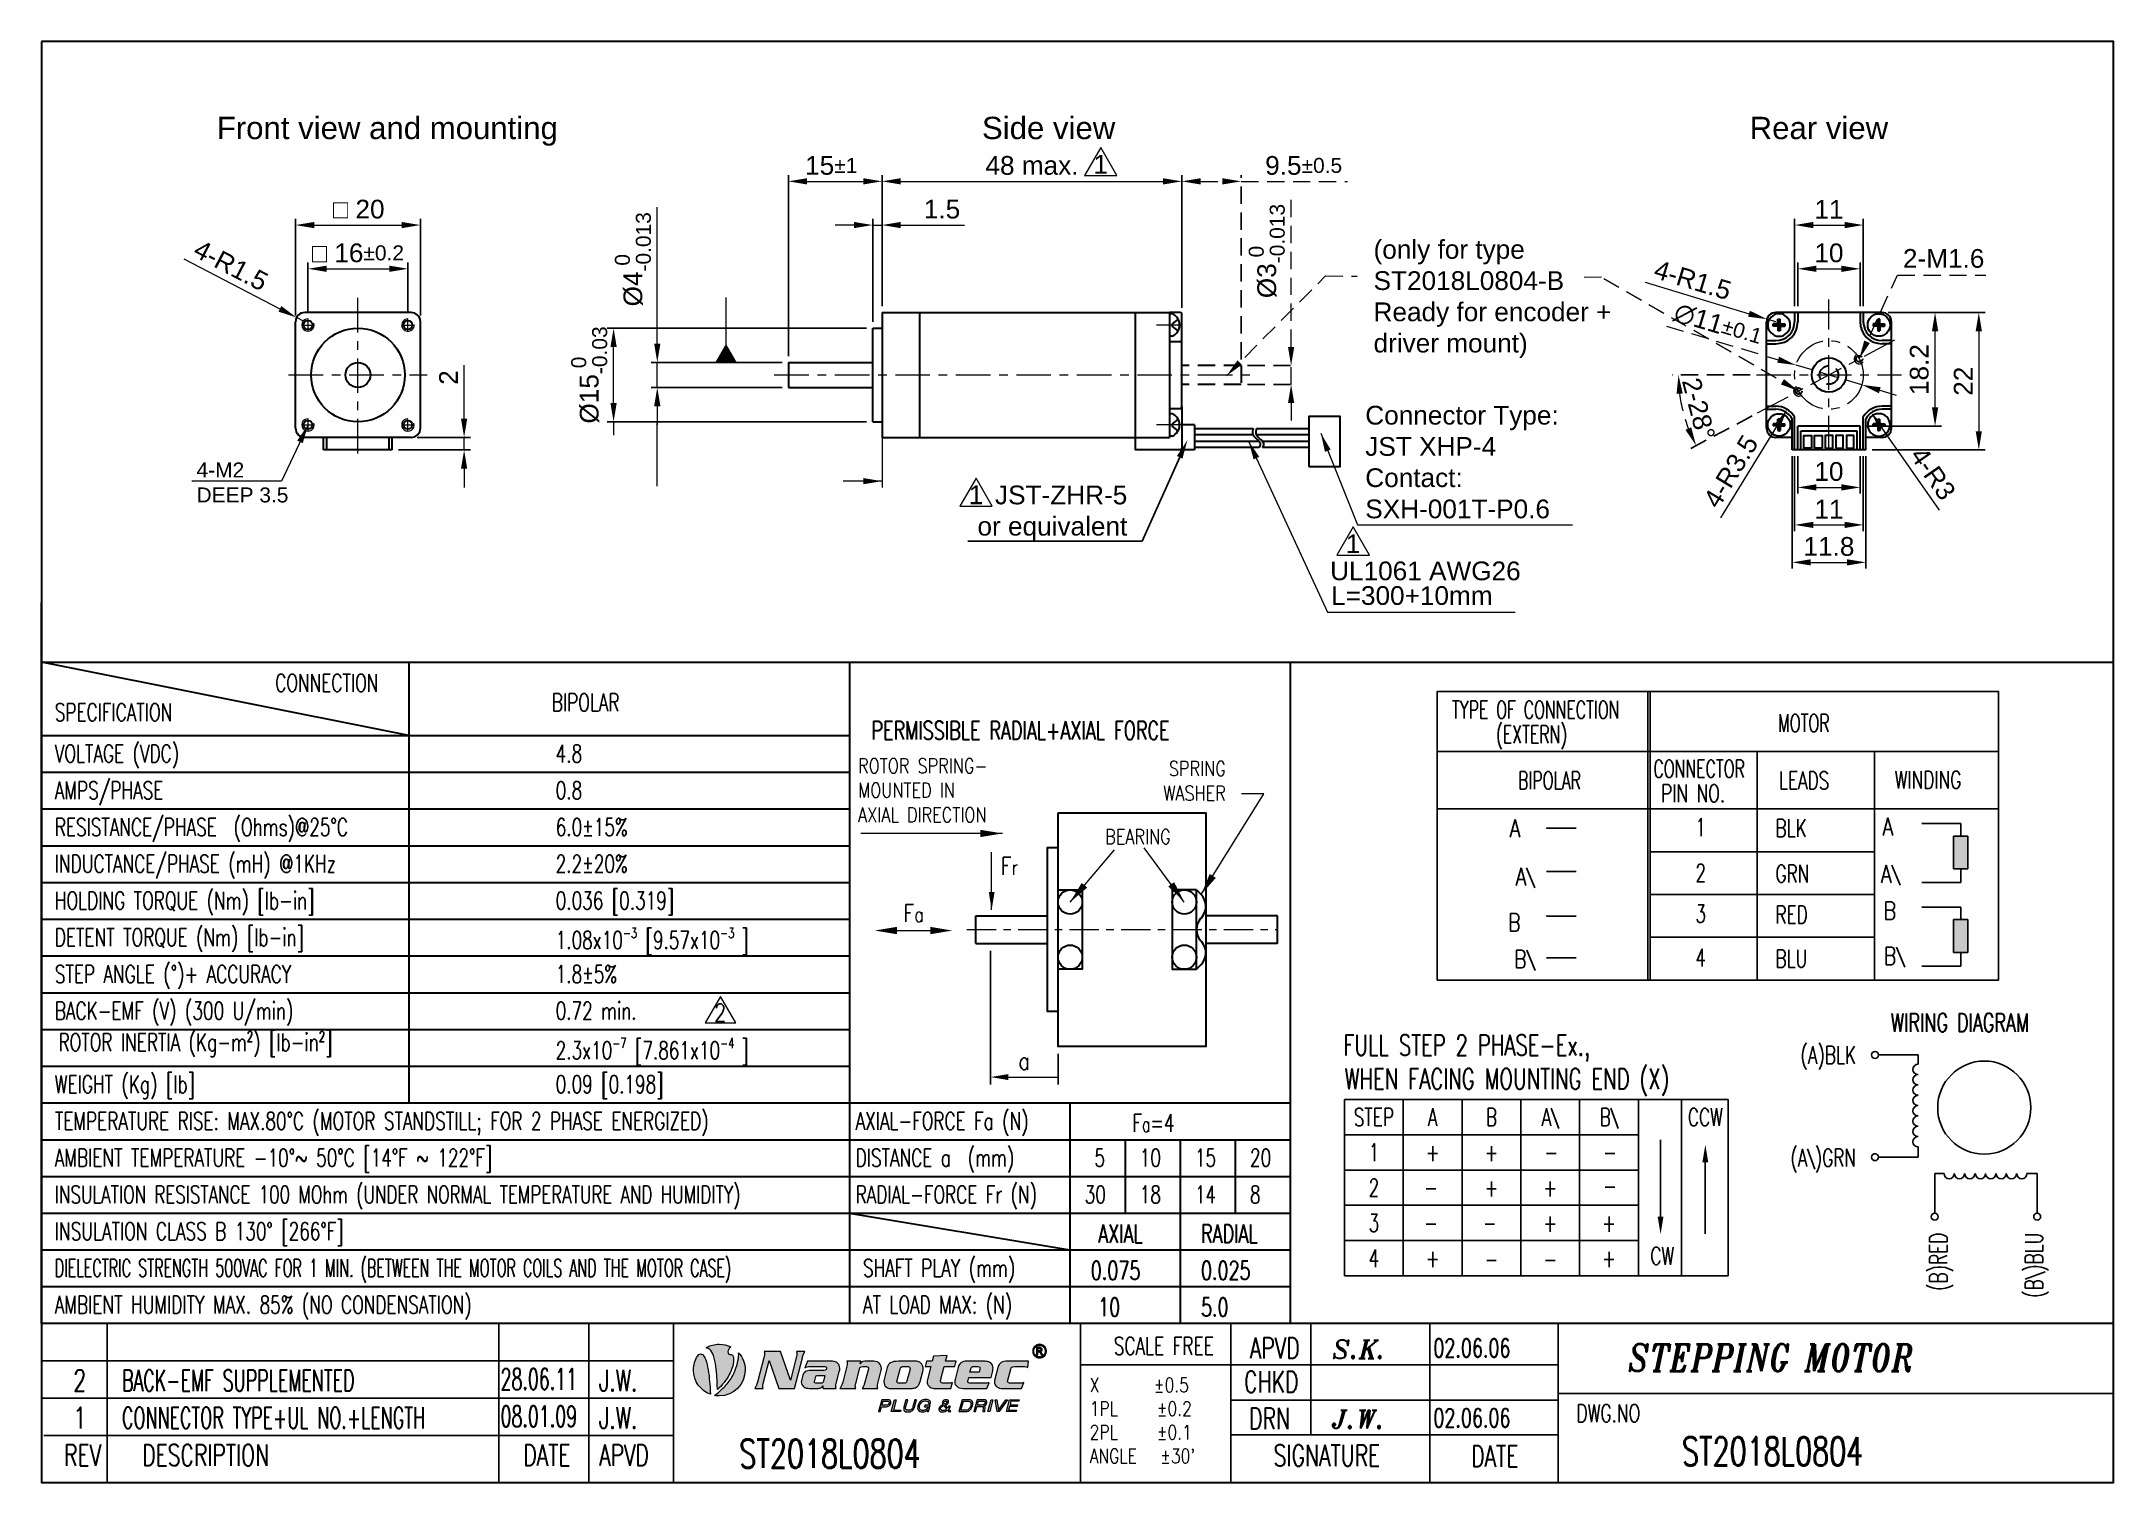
# Paper-space layout 'Layout1' of a CAD drawing. Header units: millimetres. Extents: x 0 to 282, y 0 to 196.
# The model-space entities are those that its viewports show. They can reach past a viewport. Long polylines and large blocks are cut down to what shows.
import ezdxf
from ezdxf import colors
from ezdxf.entities.mleader import LeaderData, LeaderLine
from ezdxf.enums import TextEntityAlignment as Align
from ezdxf.math import Vec2, Vec3

# ---------------------------------------------------------------- set-up
doc = ezdxf.new("R2010")
doc.units = ezdxf.units.MM
for name, pattern in [('ACISOTGL', [3, 2, -1]), ('CENTER', [7, 4, -1, 1, -1]), ('HIDDEN', [9.525, 6.35, -3.175])]:
    doc.linetypes.add(name, pattern=pattern)
for name, color, linetype, lineweight in [('CENTER', 252, 'CENTER', 18), ('DIM', 3, 'Continuous', 18), ('GEWINDE', 3, 'Continuous', 18), ('SPEC', 1, 'Continuous', 30)]:
    doc.layers.add(name, color=color, linetype=linetype, lineweight=lineweight)
doc.layers.add('DATA', color=6, linetype='Continuous')
doc.layers.add('Ebene 1', color=5, linetype='Continuous')
doc.styles.add('ITALICT', font='ITALICT.shx', dxfattribs={"height": 2})
doc.styles.add('ROMANS', font='romans.shx', dxfattribs={"width": 0.8})
doc.styles.get("Standard").update_dxf_attribs({"font": 'ARIAL.TTF'})
doc.dimstyles.get("Standard").update_dxf_attribs({"dimtxt": 3, "dimasz": 3, "dimexe": 1, "dimexo": 1, "dimgap": 1, "dimtad": 1, "dimdsep": 46, "dimtxsty": 'STANDARD', "dimcen": -0.05, "dimclrd": 3, "dimclre": 3, "dimclrt": 6, "dimadec": 0, "dimazin": 0, "dimtm": 1e-09, "dimtfac": 0.8, "dimtmove": 0, "dimatfit": 3, "dimfxl": 1, "dimtvp": 5, "dimtolj": 1, "dimlwd": -1, "dimarcsym": 0})
doc.dimstyles.new('STANDARD$0', dxfattribs={"dimtxt": 3, "dimasz": 3, "dimexe": 1, "dimexo": 1, "dimgap": 1, "dimtad": 1, "dimdsep": 46, "dimtxsty": 'STANDARD', "dimcen": -0.05, "dimclrd": 3, "dimclre": 3, "dimclrt": 6, "dimadec": 0, "dimazin": 0, "dimtm": 1e-09, "dimtfac": 0.8, "dimtmove": 0, "dimatfit": 3, "dimfxl": 1, "dimtvp": 5, "dimtolj": 1, "dimlwd": -1, "dimarcsym": 0})
doc.dimstyles.new('STANDARD$2', dxfattribs={"dimtxt": 3, "dimasz": 3, "dimexe": 1, "dimexo": 1, "dimgap": 1, "dimtad": 1, "dimdsep": 46, "dimtxsty": 'STANDARD', "dimcen": -0.05, "dimclrd": 3, "dimclre": 3, "dimclrt": 6, "dimadec": 0, "dimazin": 0, "dimtm": 1e-09, "dimtfac": 0.8, "dimtmove": 0, "dimatfit": 3, "dimfxl": 1, "dimtvp": 5, "dimtolj": 1, "dimlwd": -1, "dimarcsym": 0})

psp = doc.layouts.get("Layout1")

# ---------------------------------------------------------------- texts
at = {"layer": 'DATA', "style": 'ROMANS'}
for s, height, width, p in [('CONNECTION', 2.4, 0.7, (31.83, 107.62)), ('BIPOLAR', 2.4, 0.7, (69.47, 104.97)), ('SPECIFICATION', 2.4, 0.7, (1.83, 103.62)), ('TYPE OF CONNECTION', 2.4, 0.65, (192, 103.97)), ('MOTOR', 2.4, 0.65, (236.38, 102.15)), ('(EXTERN)', 2.4, 0.65, (198, 100.61)), ('VOLTAGE (VDC)', 2.4, 0.7, (1.83, 98)), ('4.8', 2.4, 0.7, (70, 98)), ('BIPOLAR', 2.4, 0.65, (201, 94.35)), ('CONNECTOR', 2.4, 0.65, (219.43, 95.94)), ('LEADS', 2.4, 0.7, (236.51, 94.35)), ('WINDING', 2.4, 0.7, (252.26, 94.43)), ('AMPS/PHASE', 2.4, 0.7, (1.83, 93)), ('0.8', 2.4, 0.7, (70, 93)), ('PIN NO.', 2.4, 0.7, (220.47, 92.59)), ('RESISTANCE/PHASE  (Ohms)@25%%DC', 2.4, 0.7, (1.83, 88)), ('6.0%%P15%%%', 2.4, 0.7, (70, 88)), (' 1', 2.4, 0.7, (223.98, 87.97)), ('BLK', 2.4, 0.7, (236.03, 87.86)), ('INDUCTANCE/PHASE (mH) @1KHz', 2.4, 0.7, (1.83, 83)), ('2.2%%P20%%%', 2.4, 0.7, (70, 83)), (' 2', 2.4, 0.7, (223.98, 81.77)), ('GRN', 2.4, 0.7, (236.03, 81.66)), ('HOLDING TORQUE (Nm) [lb-in]', 2.4, 0.7, (1.83, 78)), ('0.036 [0.319]', 2.4, 0.7, (70, 78)), (' 3', 2.4, 0.7, (223.98, 76.2)), ('RED', 2.4, 0.7, (236.03, 76.09)), ('DETENT TORQUE (Nm) [lb-in]', 2.4, 0.7, (1.83, 73)), ('STEP ANGLE (°)+ ACCURACY', 2.4, 0.7, (1.83, 68)), (' 4', 2.4, 0.7, (223.98, 70.23)), ('BLU', 2.4, 0.7, (236.03, 70.11)), ('1.8%%P5%%%', 2.4, 0.7, (70, 68)), ('BACK-EMF (V) (300 U/min)', 2.4, 0.7, (1.83, 63)), ('0.72 min.', 2.4, 0.7, (70, 63)), ('2', 2.4, 0.8, (91.57, 62.74)), ('WIRING DIAGRAM', 2.5, 0.7, (251.72, 61.35)), ('WEIGHT (Kg) [lb]', 2.4, 0.7, (1.83, 53)), ('0.09 [0.198]', 2.4, 0.7, (70, 53)), ('TEMPERATURE RISE: MAX.80°C (MOTOR STANDSTILL; FOR 2 PHASE ENERGIZED)', 2.4, 0.7, (1.83, 48)), ('AXIAL-FORCE Fa (N)', 2.4, 0.7, (110.83, 48)), ('AMBIENT TEMPERATURE -10°~ 50°C [14°F ~ 122°F]', 2.4, 0.7, (1.83, 43)), ('DISTANCE a  (mm)', 2.4, 0.7, (110.83, 43)), ('5', 2.4, 0.7, (143.33, 43)), ('10', 2.4, 0.7, (149.5, 43)), ('15', 2.4, 0.7, (157, 43)), ('20', 2.4, 0.7, (164.5, 43)), ('INSULATION RESISTANCE 100 MOhm (UNDER NORMAL TEMPERATURE AND HUMIDITY)', 2.4, 0.69, (1.83, 38)), ('RADIAL-FORCE Fr (N)', 2.4, 0.7, (110.83, 38)), ('30', 2.4, 0.7, (142, 38)), ('18', 2.4, 0.7, (149.5, 38)), ('14', 2.4, 0.7, (157, 38)), ('8', 2.4, 0.7, (164.5, 38)), ('INSULATION CLASS B 130° [266°F]', 2.4, 0.7, (1.83, 33)), ('AXIAL', 2.5, 0.7, (143.83, 32.62)), ('RADIAL', 2.5, 0.7, (157.83, 32.62)), ('DIELECTRIC STRENGTH 500VAC FOR 1 MIN. (BETWEEN THE MOTOR COILS AND THE MOTOR CASE)', 2.4, 0.59, (1.83, 28)), ('SHAFT PLAY (mm)', 2.4, 0.7, (111.83, 28)), ('0.075', 2.5, 0.7, (142.83, 27.62)), ('0.025', 2.5, 0.7, (157.83, 27.62)), ('AMBIENT HUMIDITY MAX. 85% (NO CONDENSATION)', 2.4, 0.7, (1.83, 23)), ('AT LOAD MAX: (N)', 2.4, 0.7, (111.83, 23)), ('10', 2.5, 0.7, (143.83, 22.62)), ('5.0', 2.5, 0.7, (157.83, 22.62)), ('02.06.06', 2.5, 0.7, (189.46, 17.06)), ('BACK-EMF SUPPLEMENTED', 2.896, 0.6, (10.96, 12.45)), ('28.06.11', 2.896, 0.6, (62.49, 12.64)), ('J.W.', 2.896, 0.7, (75.9, 12.45)), ('CONNECTOR TYPE+UL NO.+LENGTH', 2.896, 0.6, (10.96, 7.37)), ('08.01.09', 2.896, 0.6, (62.49, 7.56)), ('J.W.', 2.896, 0.7, (75.9, 7.37)), ('02.06.06', 2.5, 0.7, (189.46, 7.54)), ('ST2018L0804', 3.8614, 0.7, (95, 2)), ('ST2018L0804', 3.8614, 0.7, (223.3, 2.33)), ('DESCRIPTION', 2.896, 0.7, (13.71, 2.29)), ('DATE', 2.896, 0.7, (65.58, 2.29)), ('APVD', 2.896, 0.7, (75.9, 2.29))]:
    psp.add_text(s, height=height, dxfattribs=dict(at, width=width)).set_placement(p)
at = {"layer": 'DATA'}
for s, height, style, width, p in [('(A)BLK', 2.4, 'ROMANS', 0.7, (247, 57)), ('(A\\)GRN', 2.4, 'ROMANS', 0.7, (247, 43)), ('SCALE FREE', 2.413, 'ROMANS', 0.7, (159.57, 17.39)), ('APVD', 2.896, 'ROMANS', 0.7, (171.25, 16.86)), ('STEPPING MOTOR', 3.6683, 'ITALICT', 0.8, (254.83, 15.16)), ('2', 2.9, 'ROMANS', 0.7, (6.09, 12.45)), ('CHKD', 2.896, 'ROMANS', 0.7, (171.09, 12.26)), ('1', 2.9, 'ROMANS', 0.7, (6.09, 7.37)), ('DRN', 2.896, 'ROMANS', 0.7, (169.94, 7.26)), ('DWG.NO', 2.413, 'ROMANS', 0.7, (217.63, 8.23)), ('REV', 2.896, 'ROMANS', 0.7, (8.12, 2.29)), ('SIGNATURE', 2.896, 'ROMANS', 0.7, (182.23, 2.25)), ('DATE', 2.896, 'ROMANS', 0.7, (201.03, 2.15))]:
    psp.add_text(s, height=height, dxfattribs=dict(at, style=style, width=width)).set_placement(p, align=Align.RIGHT)
at = {"layer": 'DATA', "style": 'ROMANS', "width": 0.7}
for s, p in [('(B)RED', (257, 34)), ('(B\\)BLU', (270, 34))]:
    psp.add_text(s, height=2.4, rotation=90, dxfattribs=at).set_placement(p, align=Align.TOP_RIGHT)
at = {"layer": 'DATA', "style": 'ITALICT'}
for s, p in [('S.K.', (175.68, 16.87)), ('J.W.', (175.68, 7.35))]:
    psp.add_text(s, height=2.5, dxfattribs=at).set_placement(p)
at = {"layer": 'DATA', "style": 'ROMANS'}
for s, insert, char_height, width, attachment_point in [('A', (250.6, 90.47), 2.4, 4, 1), ('\\A1;A', (201.33, 87.84), 2.4, 4, 9), ('A\\\\', (203.29, 80.92), 2.4, 4, 9), ('A\\\\', (250.37, 84.03), 2.4, 5, 1), ('B', (250.73, 79.02), 2.4, 4, 1), ('B', (201.35, 75.02), 2.4, 4, 9), ('\\A1;{\\W0.7;1.08x10\\H0.58333x;\\S-3^ ;\\H1.7143x; \\H1x;[9.57x10\\H0.58333x;\\S-3^ ;\\H1.4286x; \\H1.2x;]}', (70, 75.5), 2.4, 42.5942, 1), ('B\\\\', (203.32, 69.69), 2.4, 4, 9), ('B\\\\', (250.76, 72.87), 2.4, 5, 1), ('{\\W0.7;ROTOR INERTIA (Kg-m²) [lb-in²]}', (2.33, 61.12), 2.4, 110, 1), ('\\A1;{\\W0.7;2.3x10\\H0.58333x;\\S-7^ ;\\H1.7143x; [7.861x10\\H0.58333x;\\S-4^ ;\\H1.4286x; \\H1.2x;]}', (70, 60.5), 2.4, 42.5942, 1), ('{\\W0.7;F\\H0.8333x;a\\H1.2x;=4}', (148.5, 50.14), 2.4, 110, 1), ("X       %%p0.5\\P1PL     %%p0.2\\P2PL     %%p0.1\\PANGLE   %%p30'", (142.68, 14.24), 1.9307, 24.1337, 1)]:
    psp.add_mtext(s, dxfattribs=dict(at, insert=insert, char_height=char_height, width=width, attachment_point=attachment_point))

msp = doc.modelspace()

# ---------------------------------------------------------------- texts
at = {"layer": 'DATA'}
for s, p in [('1', (958.257, 654.469)), ('1', (938.303, 601.551)), ('1', (998.682, 593.712)), ('UL1061 AWG26', (996.165, 589.376)), ('L=300+10mm', (996.322, 585.427))]:
    msp.add_text(s, height=3, dxfattribs=at).set_placement(p)
at = {"layer": 'DATA', "color": 6, "linetype": 'HIDDEN', "insert": (1003.12, 643.848), "char_height": 3, "width": 44.73909, "attachment_point": 1}
msp.add_mtext('(only for type ST2018L0804-B\\PReady for encoder + driver mount)', dxfattribs=at)
at = {"layer": 'DATA', "insert": (1001.794, 617.298), "char_height": 3, "width": 43.04623, "attachment_point": 1}
msp.add_mtext('Connector Type:\\PJST XHP-4\\PContact:\\PSXH-001T-P0.6', dxfattribs=at)
at = {"layer": 'DIM'}
for s, height, p in [('Front view and mounting', 3.57143, (817.877, 660)), ('Side view', 3.5714, (940.412, 660)), ('Rear view', 3.5714, (1063.345, 660))]:
    msp.add_text(s, height=height, dxfattribs=at).set_placement(p)

# ---------------------------------------------------------------- blocks, each defined once
blk = doc.blocks.new('block 2')
at = {"layer": 'Ebene 1', "lineweight": 0}
for points, knots in [([(44.3, 167.1), (44.3, 167.1), (51, 147.7), (51, 147.7), (51, 147.7), (55.2, 163.8), (55.2, 163.8), (55.3, 164.4), (55.4, 165.1), (55.4, 165.8), (55.4, 166.2), (55.3, 166.6), (55.2, 167.1), (55.2, 167.1), (60.9, 167.1), (60.9, 167.1), (60.4, 166.4), (60, 165.7), (59.8, 165.2), (59.6, 164.6), (59.3, 163.9), (59.1, 162.8), (59.1, 162.8), (53.7, 142), (53.7, 142), (53.7, 142), (43, 142), (43, 142), (43, 142), (36.5, 161), (36.5, 161), (36.5, 161), (32.4, 145.3), (32.4, 145.3), (32.3, 144.6), (32.2, 144), (32.2, 143.3), (32.2, 142.9), (32.3, 142.4), (32.4, 142), (32.4, 142), (26.7, 142), (26.7, 142), (27.2, 142.7), (27.5, 143.3), (27.8, 143.9), (28, 144.4), (28.3, 145.2), (28.5, 146.2), (28.5, 146.2), (33.1, 163.8), (33.1, 163.8), (33.2, 164.4), (33.3, 165.1), (33.3, 165.8), (33.3, 166.2), (33.2, 166.6), (33.1, 167.1), (33.1, 167.1), (44.3, 167.1), (44.3, 167.1)], [0, 0, 0, 0, 1, 1, 1, 2, 2, 2, 3, 3, 3, 4, 4, 4, 5, 5, 5, 6, 6, 6, 7, 7, 7, 8, 8, 8, 9, 9, 9, 10, 10, 10, 11, 11, 11, 12, 12, 12, 13, 13, 13, 14, 14, 14, 15, 15, 15, 16, 16, 16, 17, 17, 17, 18, 18, 18, 19, 19, 19, 20, 20, 20, 20]), ([(62.7, 160.5), (62.7, 160.5), (79.6, 160.5), (79.6, 160.5), (80.4, 160.5), (81.1, 160.4), (81.5, 160.2), (82, 160.1), (82.5, 159.8), (82.9, 159.4), (83.4, 159), (83.8, 158.4), (84.1, 157.8), (84.4, 157.1), (84.6, 156.5), (84.6, 155.8), (84.6, 155.1), (84.5, 154.3), (84.2, 153.3), (84.2, 153.3), (82.1, 145.3), (82.1, 145.3), (82, 144.7), (81.9, 144), (81.9, 143.3), (81.9, 142.9), (82, 142.4), (82.1, 142), (82.1, 142), (73.2, 142), (73.2, 142), (73, 142.4), (73, 142.9), (73, 143.3), (73, 143.4), (73, 143.6), (73, 143.8), (72.6, 143.1), (72.2, 142.6), (71.6, 142.4), (71.1, 142.1), (70.3, 142), (69.4, 142), (69.4, 142), (64, 142), (64, 142), (62.3, 142), (61, 142.3), (60.1, 143.1), (59, 144), (58.4, 145.1), (58.4, 146.5), (58.4, 147), (58.5, 147.5), (58.7, 148.2), (58.7, 148.2), (59.2, 150), (59.2, 150), (59.6, 151.6), (60.2, 152.8), (61.1, 153.4), (62, 154), (63.3, 154.3), (65.2, 154.3), (65.2, 154.3), (73.8, 154.3), (73.8, 154.3), (74.5, 154.3), (74.9, 154.4), (75.1, 154.6), (75.5, 154.8), (75.6, 155.3), (75.6, 155.8), (75.6, 156.2), (75.5, 156.5), (75.2, 156.6), (74.9, 156.8), (74.4, 156.9), (73.7, 156.9), (73.7, 156.9), (64.7, 156.9), (64.7, 156.9), (62.9, 156.9), (61.6, 156.6), (60.7, 156.1), (60.7, 156.1), (62.7, 160.5), (62.7, 160.5)], [0, 0, 0, 0, 1, 1, 1, 2, 2, 2, 3, 3, 3, 4, 4, 4, 5, 5, 5, 6, 6, 6, 7, 7, 7, 8, 8, 8, 9, 9, 9, 10, 10, 10, 11, 11, 11, 12, 12, 12, 13, 13, 13, 14, 14, 14, 15, 15, 15, 16, 16, 16, 17, 17, 17, 18, 18, 18, 19, 19, 19, 20, 20, 20, 21, 21, 21, 22, 22, 22, 23, 23, 23, 24, 24, 24, 25, 25, 25, 26, 26, 26, 27, 27, 27, 28, 28, 28, 29, 29, 29, 29]), ([(98.9, 160.5), (98.9, 160.5), (98.5, 158.7), (98.5, 158.7), (98.9, 159.5), (99.2, 159.9), (99.6, 160.1), (100, 160.3), (100.6, 160.5), (101.6, 160.5), (101.6, 160.5), (107.7, 160.5), (107.7, 160.5), (109.4, 160.5), (110.7, 160), (111.6, 159), (112.4, 158), (112.9, 156.9), (112.9, 155.7), (112.9, 154.9), (112.7, 153.9), (112.4, 152.7), (112.4, 152.7), (110.5, 145.3), (110.5, 145.3), (110.3, 144.7), (110.2, 144), (110.2, 143.3), (110.2, 142.9), (110.3, 142.4), (110.5, 142), (110.5, 142), (99.8, 142), (99.8, 142), (100.3, 142.7), (100.7, 143.3), (100.9, 143.9), (101.1, 144.4), (101.4, 145.2), (101.7, 146.2), (101.7, 146.2), (103.8, 154.4), (103.8, 154.4), (104, 155.3), (104.1, 155.8), (104.1, 155.9), (104.1, 156.4), (103.8, 156.7), (103.3, 156.8), (103.2, 156.8), (102.8, 156.9), (102.3, 156.9), (102.3, 156.9), (100.2, 156.9), (100.2, 156.9), (99.4, 156.9), (98.9, 156.7), (98.6, 156.5), (98.4, 156.3), (98.1, 155.8), (97.9, 155.1), (97.9, 155.1), (95.4, 145.3), (95.4, 145.3), (95.2, 144.7), (95.1, 144), (95.1, 143.3), (95.1, 142.9), (95.2, 142.4), (95.4, 142), (95.4, 142), (84.7, 142), (84.7, 142), (85.2, 142.7), (85.6, 143.3), (85.8, 143.9), (86.1, 144.4), (86.3, 145.2), (86.6, 146.2), (86.6, 146.2), (89.4, 157.1), (89.4, 157.1), (89.6, 157.8), (89.6, 158.4), (89.6, 159.1), (89.6, 159.5), (89.6, 160), (89.4, 160.5), (89.4, 160.5), (98.9, 160.5), (98.9, 160.5)], [0, 0, 0, 0, 1, 1, 1, 2, 2, 2, 3, 3, 3, 4, 4, 4, 5, 5, 5, 6, 6, 6, 7, 7, 7, 8, 8, 8, 9, 9, 9, 10, 10, 10, 11, 11, 11, 12, 12, 12, 13, 13, 13, 14, 14, 14, 15, 15, 15, 16, 16, 16, 17, 17, 17, 18, 18, 18, 19, 19, 19, 20, 20, 20, 21, 21, 21, 22, 22, 22, 23, 23, 23, 24, 24, 24, 25, 25, 25, 26, 26, 26, 27, 27, 27, 28, 28, 28, 29, 29, 29, 30, 30, 30, 30]), ([(124.6, 160.5), (124.6, 160.5), (135.8, 160.5), (135.8, 160.5), (136.6, 160.5), (137.3, 160.4), (137.7, 160.3), (138.1, 160.2), (138.6, 160.1), (139, 159.8), (139.8, 159.4), (140.3, 158.8), (140.7, 158.1), (141.1, 157.3), (141.3, 156.5), (141.3, 155.6), (141.3, 155), (141.2, 154.3), (141, 153.5), (141, 153.5), (139.3, 146.8), (139.3, 146.8), (139, 145.8), (138.7, 145), (138.4, 144.5), (138.1, 144), (137.7, 143.5), (137.1, 143.1), (136.6, 142.6), (135.9, 142.3), (135.2, 142.2), (134.5, 142), (133.3, 142), (131.9, 142), (131.9, 142), (120.7, 142), (120.7, 142), (119.3, 142), (118.3, 142), (117.8, 142.1), (117.3, 142.2), (116.8, 142.5), (116.3, 142.9), (115.1, 143.8), (114.6, 145), (114.6, 146.6), (114.6, 147), (114.6, 147.5), (114.8, 148.1), (114.8, 148.1), (116.9, 156.3), (116.9, 156.3), (117.3, 157.8), (118.1, 158.9), (119.2, 159.5), (120.3, 160.1), (122.1, 160.5), (124.6, 160.5)], [0, 0, 0, 0, 1, 1, 1, 2, 2, 2, 3, 3, 3, 4, 4, 4, 5, 5, 5, 6, 6, 6, 7, 7, 7, 8, 8, 8, 9, 9, 9, 10, 10, 10, 11, 11, 11, 12, 12, 12, 13, 13, 13, 14, 14, 14, 15, 15, 15, 16, 16, 16, 17, 17, 17, 18, 18, 18, 19, 19, 19, 19]), ([(125.7, 155.2), (125.7, 155.2), (123.7, 147.7), (123.7, 147.7), (123.6, 147.1), (123.5, 146.7), (123.5, 146.6), (123.5, 146.2), (123.7, 146), (123.9, 145.8), (124.2, 145.6), (124.7, 145.5), (125.3, 145.5), (125.3, 145.5), (128, 145.5), (128, 145.5), (128.8, 145.5), (129.3, 145.6), (129.6, 145.8), (129.9, 146), (130.1, 146.4), (130.3, 147.1), (130.3, 147.1), (132.2, 154.3), (132.2, 154.3), (132.3, 154.8), (132.4, 155.3), (132.4, 155.6), (132.4, 156), (132.2, 156.4), (131.9, 156.6), (131.6, 156.8), (131.2, 156.9), (130.5, 156.9), (130.5, 156.9), (128.2, 156.9), (128.2, 156.9), (127.3, 156.9), (126.8, 156.8), (126.4, 156.5), (126.1, 156.3), (125.9, 155.9), (125.7, 155.2)], [0, 0, 0, 0, 1, 1, 1, 2, 2, 2, 3, 3, 3, 4, 4, 4, 5, 5, 5, 6, 6, 6, 7, 7, 7, 8, 8, 8, 9, 9, 9, 10, 10, 10, 11, 11, 11, 12, 12, 12, 13, 13, 13, 14, 14, 14, 14]), ([(163.8, 160.5), (163.8, 160.5), (162.9, 156.9), (162.9, 156.9), (162.9, 156.9), (155.6, 156.9), (155.6, 156.9), (155.6, 156.9), (153.2, 147.5), (153.2, 147.5), (153.1, 147.3), (153.1, 147.1), (153.1, 146.9), (153.1, 146.4), (153.3, 146.1), (153.7, 145.9), (154.1, 145.7), (154.7, 145.5), (155.6, 145.5), (155.6, 145.5), (158, 145.5), (158, 145.5), (159.2, 145.5), (160.2, 145.7), (161.2, 146.1), (161.2, 146.1), (160.1, 142), (160.1, 142), (160.1, 142), (150.9, 142), (150.9, 142), (149.7, 142), (148.7, 142), (147.9, 142.1), (147.1, 142.3), (146.5, 142.5), (146.1, 142.8), (145.5, 143.2), (145, 143.7), (144.6, 144.4), (144.2, 145.1), (144, 145.8), (144, 146.6), (144, 147), (144.1, 147.5), (144.2, 148.1), (144.2, 148.1), (146.5, 156.9), (146.5, 156.9), (146.5, 156.9), (142.7, 156.9), (142.7, 156.9), (142.7, 156.9), (143.6, 160.5), (143.6, 160.5), (143.6, 160.5), (147.5, 160.5), (147.5, 160.5), (147.5, 160.5), (148.4, 164), (148.4, 164), (148.4, 164), (157.6, 164.5), (157.6, 164.5), (157.6, 164.5), (156.5, 160.5), (156.5, 160.5), (156.5, 160.5), (163.8, 160.5), (163.8, 160.5)], [0, 0, 0, 0, 1, 1, 1, 2, 2, 2, 3, 3, 3, 4, 4, 4, 5, 5, 5, 6, 6, 6, 7, 7, 7, 8, 8, 8, 9, 9, 9, 10, 10, 10, 11, 11, 11, 12, 12, 12, 13, 13, 13, 14, 14, 14, 15, 15, 15, 16, 16, 16, 17, 17, 17, 18, 18, 18, 19, 19, 19, 20, 20, 20, 21, 21, 21, 22, 22, 22, 23, 23, 23, 23]), ([(186.3, 145.9), (186.3, 145.9), (184.7, 142), (184.7, 142), (184.7, 142), (168.6, 142), (168.6, 142), (166.7, 142), (165.3, 142.4), (164.4, 143.2), (163.3, 144.1), (162.8, 145.3), (162.8, 146.6), (162.8, 147.1), (162.8, 147.6), (163, 148.1), (163, 148.1), (165.1, 156.3), (165.1, 156.3), (165.8, 159.1), (167.7, 160.5), (171, 160.5), (171, 160.5), (182.5, 160.5), (182.5, 160.5), (183.9, 160.5), (184.9, 160.4), (185.6, 160.2), (186.3, 160), (186.9, 159.7), (187.4, 159.3), (188.4, 158.4), (188.9, 157.2), (188.9, 155.8), (188.9, 155.2), (188.8, 154.6), (188.7, 154), (188.7, 154), (187.5, 149.4), (187.5, 149.4), (187.5, 149.4), (172.3, 149.4), (172.3, 149.4), (172.3, 149.4), (171.9, 147.7), (171.9, 147.7), (171.8, 147.2), (171.7, 146.9), (171.7, 146.7), (171.7, 146.4), (171.8, 146.2), (171.9, 146), (172.1, 145.8), (172.2, 145.7), (172.5, 145.7), (172.6, 145.6), (173.2, 145.6), (174.1, 145.5), (174.1, 145.5), (183, 145.5), (183, 145.5), (184.5, 145.5), (185.5, 145.7), (186.3, 145.9)], [0, 0, 0, 0, 1, 1, 1, 2, 2, 2, 3, 3, 3, 4, 4, 4, 5, 5, 5, 6, 6, 6, 7, 7, 7, 8, 8, 8, 9, 9, 9, 10, 10, 10, 11, 11, 11, 12, 12, 12, 13, 13, 13, 14, 14, 14, 15, 15, 15, 16, 16, 16, 17, 17, 17, 18, 18, 18, 19, 19, 19, 20, 20, 20, 21, 21, 21, 21]), ([(173.2, 153), (173.2, 153), (179.4, 153), (179.4, 153), (179.4, 153), (179.9, 155.1), (179.9, 155.1), (180, 155.4), (180, 155.7), (180, 155.9), (180, 156.5), (179.6, 156.9), (178.7, 156.9), (178.7, 156.9), (175.9, 156.9), (175.9, 156.9), (175.2, 156.9), (174.7, 156.8), (174.5, 156.5), (174.2, 156.3), (174, 155.8), (173.8, 155.1), (173.8, 155.1), (173.2, 153), (173.2, 153)], [0, 0, 0, 0, 1, 1, 1, 2, 2, 2, 3, 3, 3, 4, 4, 4, 5, 5, 5, 6, 6, 6, 7, 7, 7, 8, 8, 8, 8]), ([(212.5, 156.3), (212, 156.6), (211, 156.8), (209.6, 156.9), (209.6, 156.9), (203.4, 156.9), (203.4, 156.9), (202.6, 156.9), (202, 156.7), (201.7, 156.5), (201.3, 156.2), (201.1, 155.7), (200.9, 155), (200.9, 155), (199, 147.7), (199, 147.7), (198.9, 147.3), (198.8, 146.9), (198.8, 146.8), (198.8, 146.3), (199, 146), (199.4, 145.8), (199.8, 145.6), (200.4, 145.5), (201.4, 145.5), (201.4, 145.5), (206.6, 145.5), (206.6, 145.5), (207.5, 145.5), (208.1, 145.6), (208.5, 145.6), (208.9, 145.7), (209.4, 145.8), (209.8, 146), (209.8, 146), (208.2, 142), (208.2, 142), (208.2, 142), (195.9, 142), (195.9, 142), (193.8, 142), (192.4, 142.3), (191.5, 143), (190.4, 143.9), (189.8, 145), (189.8, 146.3), (189.8, 146.8), (189.9, 147.5), (190.1, 148.4), (190.1, 148.4), (192.1, 156.1), (192.1, 156.1), (192.5, 157.7), (193.3, 158.9), (194.5, 159.7), (195.5, 160.2), (196.9, 160.5), (198.9, 160.5), (198.9, 160.5), (213, 160.5), (213, 160.5), (213, 160.5), (212.5, 156.3), (212.5, 156.3)], [0, 0, 0, 0, 1, 1, 1, 2, 2, 2, 3, 3, 3, 4, 4, 4, 5, 5, 5, 6, 6, 6, 7, 7, 7, 8, 8, 8, 9, 9, 9, 10, 10, 10, 11, 11, 11, 12, 12, 12, 13, 13, 13, 14, 14, 14, 15, 15, 15, 16, 16, 16, 17, 17, 17, 18, 18, 18, 19, 19, 19, 20, 20, 20, 21, 21, 21, 21]), ([(74.4, 150.8), (74.4, 150.8), (70, 150.8), (70, 150.8), (69.3, 150.8), (68.8, 150.7), (68.6, 150.5), (68.4, 150.3), (68.2, 149.9), (68, 149.3), (68, 149.3), (67.5, 147.4), (67.5, 147.4), (67.4, 147), (67.3, 146.8), (67.3, 146.6), (67.3, 146.2), (67.5, 145.9), (67.7, 145.8), (68, 145.6), (68.4, 145.5), (69.1, 145.5), (69.1, 145.5), (71.4, 145.5), (71.4, 145.5), (72.2, 145.5), (72.7, 145.6), (72.9, 145.7), (73.1, 145.9), (73.3, 146.3), (73.4, 146.9), (73.4, 146.9), (74.4, 150.8), (74.4, 150.8)], [0, 0, 0, 0, 1, 1, 1, 2, 2, 2, 3, 3, 3, 4, 4, 4, 5, 5, 5, 6, 6, 6, 7, 7, 7, 8, 8, 8, 9, 9, 9, 10, 10, 10, 11, 11, 11, 11])]:
    blk.add_open_spline(points, degree=3, knots=knots, dxfattribs=at)
blk = doc.blocks.new('block 3')
at = {"layer": 'Ebene 1', "lineweight": 0}
for points in [[(119.6, 126.2), (121.8, 134.3), (123, 134.3), (121.1, 127.3), (126.1, 127.3), (125.8, 126.2), (119.6, 126.2)], [(185.4, 126.2), (187.6, 134.3), (188.7, 134.3), (186.6, 126.2), (185.4, 126.2)], [(191.7, 126.2), (190.3, 134.3), (191.5, 134.3), (192.6, 127.2), (197.5, 134.3), (198.8, 134.3), (193, 126.2), (191.7, 126.2)], [(198.1, 126.2), (200.2, 134.3), (206.7, 134.3), (206.4, 133.3), (201.1, 133.3), (200.5, 130.9), (205.5, 130.9), (205.2, 129.8), (200.2, 129.8), (199.5, 127.3), (204.9, 127.3), (204.6, 126.2), (198.1, 126.2)]]:
    blk.add_lwpolyline(points, dxfattribs=at)
for points, knots in [([(111, 126.2), (111, 126.2), (113.2, 134.3), (113.2, 134.3), (113.2, 134.3), (116.9, 134.3), (116.9, 134.3), (118, 134.3), (118.7, 134.1), (119, 133.7), (119.4, 133.3), (119.5, 132.7), (119.3, 131.9), (119.1, 131.1), (118.7, 130.5), (118.1, 130.1), (117.5, 129.7), (116.7, 129.5), (115.6, 129.5), (115.6, 129.5), (113, 129.5), (113, 129.5), (113, 129.5), (112.1, 126.2), (112.1, 126.2), (112.1, 126.2), (111, 126.2), (111, 126.2)], [0, 0, 0, 0, 1, 1, 1, 2, 2, 2, 3, 3, 3, 4, 4, 4, 5, 5, 5, 6, 6, 6, 7, 7, 7, 8, 8, 8, 9, 9, 9, 9]), ([(113.3, 130.5), (113.3, 130.5), (115.4, 130.5), (115.4, 130.5), (116.3, 130.5), (116.9, 130.6), (117.3, 130.8), (117.7, 131), (118, 131.4), (118.1, 131.9), (118.3, 132.4), (118.2, 132.8), (117.9, 133), (117.7, 133.2), (117.1, 133.3), (116.3, 133.3), (116.3, 133.3), (114.1, 133.3), (114.1, 133.3), (114.1, 133.3), (113.3, 130.5), (113.3, 130.5)], [0, 0, 0, 0, 1, 1, 1, 2, 2, 2, 3, 3, 3, 4, 4, 4, 5, 5, 5, 6, 6, 6, 7, 7, 7, 7]), ([(136.8, 134.3), (136.8, 134.3), (135.5, 129.2), (135.5, 129.2), (135.2, 128.2), (134.6, 127.3), (133.9, 126.8), (133.1, 126.2), (132.2, 126), (131, 126), (129.8, 126), (129, 126.2), (128.5, 126.8), (128.1, 127.3), (128, 128.2), (128.2, 129.2), (128.2, 129.2), (129.6, 134.3), (129.6, 134.3), (129.6, 134.3), (130.8, 134.3), (130.8, 134.3), (130.8, 134.3), (129.5, 129.7), (129.5, 129.7), (129.3, 128.8), (129.3, 128.1), (129.6, 127.7), (129.9, 127.3), (130.4, 127.1), (131.3, 127.1), (132.1, 127.1), (132.8, 127.3), (133.3, 127.7), (133.8, 128.1), (134.2, 128.8), (134.4, 129.7), (134.4, 129.7), (135.7, 134.3), (135.7, 134.3), (135.7, 134.3), (136.8, 134.3), (136.8, 134.3)], [0, 0, 0, 0, 1, 1, 1, 2, 2, 2, 3, 3, 3, 4, 4, 4, 5, 5, 5, 6, 6, 6, 7, 7, 7, 8, 8, 8, 9, 9, 9, 10, 10, 10, 11, 11, 11, 12, 12, 12, 13, 13, 13, 14, 14, 14, 14]), ([(145.2, 131.8), (145.2, 132.3), (145, 132.7), (144.6, 133), (144.2, 133.3), (143.6, 133.5), (142.9, 133.5), (141.9, 133.5), (141.1, 133.2), (140.4, 132.6), (139.7, 132), (139.2, 131.2), (138.9, 130.3), (138.7, 129.3), (138.7, 128.5), (139.1, 127.9), (139.5, 127.3), (140.2, 127), (141.1, 127), (141.9, 127), (142.7, 127.3), (143.3, 127.7), (144, 128.1), (144.5, 128.7), (144.7, 129.5), (144.7, 129.5), (142.2, 129.5), (142.2, 129.5), (142.2, 129.5), (142.4, 130.5), (142.4, 130.5), (142.4, 130.5), (146.1, 130.5), (146.1, 130.5), (146.1, 130.5), (144.9, 126.2), (144.9, 126.2), (144.9, 126.2), (144.1, 126.2), (144.1, 126.2), (144.1, 126.2), (144.4, 127.5), (144.4, 127.5), (143.9, 127), (143.4, 126.6), (142.8, 126.4), (142.2, 126.1), (141.5, 126), (140.8, 126), (139.5, 126), (138.6, 126.4), (138.1, 127.1), (137.5, 127.9), (137.4, 129), (137.8, 130.3), (138.1, 131.6), (138.8, 132.6), (139.8, 133.4), (140.7, 134.2), (141.9, 134.5), (143.2, 134.5), (144.3, 134.5), (145.1, 134.3), (145.7, 133.8), (146.3, 133.2), (146.5, 132.6), (146.3, 131.8), (146.3, 131.8), (145.2, 131.8), (145.2, 131.8)], [0, 0, 0, 0, 1, 1, 1, 2, 2, 2, 3, 3, 3, 4, 4, 4, 5, 5, 5, 6, 6, 6, 7, 7, 7, 8, 8, 8, 9, 9, 9, 10, 10, 10, 11, 11, 11, 12, 12, 12, 13, 13, 13, 14, 14, 14, 15, 15, 15, 16, 16, 16, 17, 17, 17, 18, 18, 18, 19, 19, 19, 20, 20, 20, 21, 21, 21, 22, 22, 22, 23, 23, 23, 23]), ([(160.1, 126.2), (160.1, 126.2), (158.6, 126.2), (158.6, 126.2), (158.6, 126.2), (157.8, 127.2), (157.8, 127.2), (157.3, 126.8), (156.8, 126.5), (156.2, 126.3), (155.7, 126.1), (155.1, 126), (154.4, 126), (153.5, 126), (152.8, 126.2), (152.4, 126.6), (151.9, 127.1), (151.8, 127.6), (152, 128.3), (152.1, 128.9), (152.5, 129.4), (153, 129.8), (153.4, 130.3), (154.1, 130.6), (154.9, 130.9), (154.6, 131.2), (154.4, 131.4), (154.4, 131.7), (154.3, 132), (154.3, 132.3), (154.4, 132.6), (154.5, 133.1), (154.8, 133.5), (155.3, 133.9), (155.7, 134.2), (156.3, 134.3), (156.9, 134.3), (157.6, 134.3), (158, 134.2), (158.3, 133.9), (158.6, 133.6), (158.7, 133.2), (158.6, 132.7), (158.4, 132.2), (158.2, 131.9), (157.9, 131.5), (157.5, 131.2), (157.1, 130.9), (156.5, 130.7), (156.5, 130.7), (158.1, 128.7), (158.1, 128.7), (158.3, 128.9), (158.4, 129.1), (158.5, 129.3), (158.6, 129.5), (158.7, 129.7), (158.8, 130), (158.8, 130), (159.8, 130), (159.8, 130), (159.7, 129.6), (159.6, 129.3), (159.4, 128.9), (159.2, 128.6), (158.9, 128.3), (158.7, 128), (158.7, 128), (160.1, 126.2), (160.1, 126.2)], [0, 0, 0, 0, 1, 1, 1, 2, 2, 2, 3, 3, 3, 4, 4, 4, 5, 5, 5, 6, 6, 6, 7, 7, 7, 8, 8, 8, 9, 9, 9, 10, 10, 10, 11, 11, 11, 12, 12, 12, 13, 13, 13, 14, 14, 14, 15, 15, 15, 16, 16, 16, 17, 17, 17, 18, 18, 18, 19, 19, 19, 20, 20, 20, 21, 21, 21, 22, 22, 22, 23, 23, 23, 23]), ([(157.3, 127.8), (157.3, 127.8), (155.3, 130.3), (155.3, 130.3), (154.7, 130), (154.1, 129.7), (153.8, 129.4), (153.5, 129.2), (153.3, 128.9), (153.2, 128.5), (153.1, 128.1), (153.2, 127.7), (153.5, 127.4), (153.8, 127.1), (154.3, 126.9), (155, 126.9), (155.3, 126.9), (155.7, 127), (156.1, 127.2), (156.5, 127.3), (156.9, 127.5), (157.3, 127.8)], [0, 0, 0, 0, 1, 1, 1, 2, 2, 2, 3, 3, 3, 4, 4, 4, 5, 5, 5, 6, 6, 6, 7, 7, 7, 7]), ([(156, 131.3), (156.4, 131.5), (156.8, 131.7), (157, 131.9), (157.3, 132.1), (157.4, 132.3), (157.5, 132.5), (157.5, 132.8), (157.5, 133), (157.4, 133.2), (157.2, 133.3), (157, 133.4), (156.7, 133.4), (156.4, 133.4), (156.1, 133.3), (155.9, 133.2), (155.7, 133), (155.5, 132.8), (155.4, 132.6), (155.4, 132.4), (155.4, 132.2), (155.5, 132), (155.5, 131.8), (155.7, 131.6), (156, 131.3)], [0, 0, 0, 0, 1, 1, 1, 2, 2, 2, 3, 3, 3, 4, 4, 4, 5, 5, 5, 6, 6, 6, 7, 7, 7, 8, 8, 8, 8]), ([(171.4, 134.3), (172.3, 134.3), (173, 134.3), (173.4, 134.2), (173.8, 134), (174.2, 133.8), (174.4, 133.6), (174.8, 133.2), (175, 132.8), (175.1, 132.2), (175.2, 131.6), (175.1, 131), (174.9, 130.3), (174.7, 129.5), (174.4, 128.9), (174, 128.3), (173.7, 127.7), (173.2, 127.3), (172.7, 126.9), (172.2, 126.7), (171.8, 126.5), (171.3, 126.4), (170.8, 126.2), (170.1, 126.2), (169.2, 126.2), (169.2, 126.2), (165.6, 126.2), (165.6, 126.2), (165.6, 126.2), (167.8, 134.3), (167.8, 134.3), (167.8, 134.3), (171.4, 134.3), (171.4, 134.3)], [0, 0, 0, 0, 1, 1, 1, 2, 2, 2, 3, 3, 3, 4, 4, 4, 5, 5, 5, 6, 6, 6, 7, 7, 7, 8, 8, 8, 9, 9, 9, 10, 10, 10, 11, 11, 11, 11]), ([(171.5, 133.3), (171.5, 133.3), (168.7, 133.3), (168.7, 133.3), (168.7, 133.3), (167, 127.2), (167, 127.2), (167, 127.2), (169.8, 127.2), (169.8, 127.2), (170.4, 127.2), (170.8, 127.2), (171.2, 127.3), (171.5, 127.4), (171.9, 127.6), (172.1, 127.8), (172.5, 128), (172.8, 128.4), (173.1, 128.8), (173.4, 129.2), (173.6, 129.7), (173.7, 130.3), (173.9, 130.8), (173.9, 131.3), (173.9, 131.7), (173.8, 132.2), (173.7, 132.5), (173.5, 132.7), (173.3, 132.9), (173.1, 133.1), (172.7, 133.2), (172.4, 133.3), (172, 133.3), (171.5, 133.3)], [0, 0, 0, 0, 1, 1, 1, 2, 2, 2, 3, 3, 3, 4, 4, 4, 5, 5, 5, 6, 6, 6, 7, 7, 7, 8, 8, 8, 9, 9, 9, 10, 10, 10, 11, 11, 11, 11]), ([(175.8, 126.2), (175.8, 126.2), (178, 134.3), (178, 134.3), (178, 134.3), (182.3, 134.3), (182.3, 134.3), (183.2, 134.3), (183.9, 134.1), (184.3, 133.8), (184.7, 133.4), (184.8, 132.8), (184.6, 132.1), (184.5, 131.6), (184.2, 131.2), (183.9, 130.8), (183.6, 130.5), (183.2, 130.3), (182.7, 130.1), (183.1, 130), (183.3, 129.9), (183.4, 129.7), (183.6, 129.4), (183.6, 129.1), (183.5, 128.6), (183.5, 128.6), (183.2, 127.2), (183.2, 127.2), (183.2, 126.9), (183.2, 126.7), (183.2, 126.6), (183.2, 126.4), (183.2, 126.3), (183.3, 126.2), (183.3, 126.2), (181.9, 126.2), (181.9, 126.2), (181.9, 126.3), (181.9, 126.4), (181.9, 126.5), (181.9, 126.6), (181.9, 126.8), (182, 127), (182, 127), (182.2, 128.2), (182.2, 128.2), (182.3, 128.8), (182.3, 129.2), (182.1, 129.4), (181.9, 129.6), (181.6, 129.7), (181, 129.7), (181, 129.7), (177.9, 129.7), (177.9, 129.7), (177.9, 129.7), (177, 126.2), (177, 126.2), (177, 126.2), (175.8, 126.2), (175.8, 126.2)], [0, 0, 0, 0, 1, 1, 1, 2, 2, 2, 3, 3, 3, 4, 4, 4, 5, 5, 5, 6, 6, 6, 7, 7, 7, 8, 8, 8, 9, 9, 9, 10, 10, 10, 11, 11, 11, 12, 12, 12, 13, 13, 13, 14, 14, 14, 15, 15, 15, 16, 16, 16, 17, 17, 17, 18, 18, 18, 19, 19, 19, 20, 20, 20, 20]), ([(181.5, 133.3), (181.5, 133.3), (178.9, 133.3), (178.9, 133.3), (178.9, 133.3), (178.2, 130.7), (178.2, 130.7), (178.2, 130.7), (180.9, 130.7), (180.9, 130.7), (181.7, 130.7), (182.3, 130.8), (182.7, 131), (183, 131.2), (183.3, 131.5), (183.4, 132), (183.6, 132.5), (183.5, 132.9), (183.2, 133), (183, 133.2), (182.4, 133.3), (181.5, 133.3)], [0, 0, 0, 0, 1, 1, 1, 2, 2, 2, 3, 3, 3, 4, 4, 4, 5, 5, 5, 6, 6, 6, 7, 7, 7, 7])]:
    blk.add_open_spline(points, degree=3, knots=knots, dxfattribs=at)
blk = doc.blocks.new('block 4')
at = {"layer": 'Ebene 1', "lineweight": 0}
for points, knots in [([(220.5, 172), (221.3, 172), (222.1, 171.8), (222.8, 171.4), (223.6, 171), (224.2, 170.5), (224.6, 169.7), (225, 169), (225.2, 168.2), (225.2, 167.4), (225.2, 166.6), (225, 165.8), (224.6, 165), (224.2, 164.3), (223.6, 163.7), (222.9, 163.3), (222.1, 162.9), (221.4, 162.7), (220.5, 162.7), (219.7, 162.7), (219, 162.9), (218.2, 163.3), (217.5, 163.7), (216.9, 164.3), (216.5, 165), (216.1, 165.8), (215.9, 166.6), (215.9, 167.4), (215.9, 168.2), (216.1, 169), (216.5, 169.7), (216.9, 170.5), (217.5, 171), (218.2, 171.4), (219, 171.8), (219.8, 172), (220.5, 172)], [0, 0, 0, 0, 1, 1, 1, 2, 2, 2, 3, 3, 3, 4, 4, 4, 5, 5, 5, 6, 6, 6, 7, 7, 7, 8, 8, 8, 9, 9, 9, 10, 10, 10, 11, 11, 11, 12, 12, 12, 12]), ([(220.5, 171.3), (219.9, 171.3), (219.3, 171.1), (218.6, 170.8), (218, 170.4), (217.5, 170), (217.2, 169.3), (216.8, 168.7), (216.6, 168), (216.6, 167.4), (216.6, 166.7), (216.8, 166), (217.2, 165.4), (217.5, 164.8), (218, 164.3), (218.6, 164), (219.2, 163.6), (219.9, 163.5), (220.5, 163.5), (221.2, 163.5), (221.9, 163.6), (222.5, 164), (223.1, 164.3), (223.6, 164.8), (223.9, 165.4), (224.3, 166), (224.4, 166.7), (224.4, 167.4), (224.4, 168), (224.3, 168.7), (223.9, 169.3), (223.6, 170), (223.1, 170.4), (222.5, 170.8), (221.8, 171.1), (221.2, 171.3), (220.5, 171.3)], [0, 0, 0, 0, 1, 1, 1, 2, 2, 2, 3, 3, 3, 4, 4, 4, 5, 5, 5, 6, 6, 6, 7, 7, 7, 8, 8, 8, 9, 9, 9, 10, 10, 10, 11, 11, 11, 12, 12, 12, 12]), ([(218.5, 164.8), (218.5, 164.8), (218.5, 169.8), (218.5, 169.8), (218.5, 169.8), (220.2, 169.8), (220.2, 169.8), (220.8, 169.8), (221.2, 169.8), (221.5, 169.7), (221.8, 169.6), (222, 169.4), (222.1, 169.2), (222.3, 169), (222.4, 168.7), (222.4, 168.5), (222.4, 168.1), (222.2, 167.8), (222, 167.5), (221.7, 167.2), (221.4, 167.1), (220.9, 167), (221.1, 167), (221.3, 166.9), (221.4, 166.8), (221.6, 166.6), (221.8, 166.2), (222.1, 165.8), (222.1, 165.8), (222.7, 164.8), (222.7, 164.8), (222.7, 164.8), (221.7, 164.8), (221.7, 164.8), (221.7, 164.8), (221.3, 165.6), (221.3, 165.6), (220.9, 166.2), (220.7, 166.6), (220.4, 166.7), (220.3, 166.9), (220.1, 166.9), (219.8, 166.9), (219.8, 166.9), (219.3, 166.9), (219.3, 166.9), (219.3, 166.9), (219.3, 164.8), (219.3, 164.8), (219.3, 164.8), (218.5, 164.8), (218.5, 164.8)], [0, 0, 0, 0, 1, 1, 1, 2, 2, 2, 3, 3, 3, 4, 4, 4, 5, 5, 5, 6, 6, 6, 7, 7, 7, 8, 8, 8, 9, 9, 9, 10, 10, 10, 11, 11, 11, 12, 12, 12, 13, 13, 13, 14, 14, 14, 15, 15, 15, 16, 16, 16, 17, 17, 17, 17]), ([(219.3, 167.6), (219.3, 167.6), (220.3, 167.6), (220.3, 167.6), (220.8, 167.6), (221.1, 167.7), (221.3, 167.8), (221.4, 168), (221.5, 168.2), (221.5, 168.4), (221.5, 168.5), (221.5, 168.7), (221.4, 168.8), (221.3, 168.9), (221.2, 169), (221, 169), (220.9, 169.1), (220.6, 169.1), (220.2, 169.1), (220.2, 169.1), (219.3, 169.1), (219.3, 169.1), (219.3, 169.1), (219.3, 167.6), (219.3, 167.6)], [0, 0, 0, 0, 1, 1, 1, 2, 2, 2, 3, 3, 3, 4, 4, 4, 5, 5, 5, 6, 6, 6, 7, 7, 7, 8, 8, 8, 8])]:
    blk.add_open_spline(points, degree=3, knots=knots, dxfattribs=at)
blk = doc.blocks.new('Nanotec-Logo')
at = {"layer": 'Ebene 1'}
h = blk.add_hatch(color=256, dxfattribs=at)
edge = h.paths.add_edge_path()
edge.add_spline(control_points=[(8.05, -5.83), (8.18, -5.41), (8.21, -5), (8.14, -4.61)], knot_values=[5, 5, 5, 5, 6, 6, 6, 6], degree=3, periodic=0)
edge.add_spline(control_points=[(8.14, -4.61), (8.11, -4.47), (8.07, -4.38), (8.01, -4.33)], knot_values=[6, 6, 6, 6, 7, 7, 7, 7], degree=3, periodic=0)
edge.add_spline(control_points=[(8.01, -4.33), (7.95, -4.28), (7.89, -4.25), (7.82, -4.24)], knot_values=[7, 7, 7, 7, 8, 8, 8, 8], degree=3, periodic=0)
edge.add_spline(control_points=[(7.82, -4.24), (7.74, -4.22), (7.68, -4.22), (7.61, -4.21)], knot_values=[8, 8, 8, 8, 9, 9, 9, 9], degree=3, periodic=0)
edge.add_spline(control_points=[(7.61, -4.21), (7.54, -4.21), (7.49, -4.19), (7.47, -4.15)], knot_values=[9, 9, 9, 9, 10, 10, 10, 10], degree=3, periodic=0)
edge.add_spline(control_points=[(7.47, -4.15), (7.42, -4.1), (7.4, -4.01), (7.41, -3.89)], knot_values=[10, 10, 10, 10, 11, 11, 11, 11], degree=3, periodic=0)
edge.add_spline(control_points=[(7.41, -3.89), (7.42, -3.77), (7.46, -3.64), (7.52, -3.52)], knot_values=[11, 11, 11, 11, 12, 12, 12, 12], degree=3, periodic=0)
edge.add_spline(control_points=[(7.52, -3.52), (7.58, -3.39), (7.67, -3.29), (7.78, -3.19)], knot_values=[12, 12, 12, 12, 13, 13, 13, 13], degree=3, periodic=0)
edge.add_spline(control_points=[(7.78, -3.19), (7.32, -2.96), (6.79, -2.83), (6.23, -2.83)], knot_values=[13, 13, 13, 13, 14, 14, 14, 14], degree=3, periodic=0)
edge.add_spline(control_points=[(6.23, -2.83), (5.58, -2.83), (4.98, -3.01), (4.46, -3.31)], knot_values=[14, 14, 14, 14, 15, 15, 15, 15], degree=3, periodic=0)
edge.add_spline(control_points=[(4.46, -3.31), (4.63, -3.36), (4.79, -3.44), (4.92, -3.55)], knot_values=[15, 15, 15, 15, 16, 16, 16, 16], degree=3, periodic=0)
edge.add_spline(control_points=[(4.92, -3.55), (5.16, -3.74), (5.33, -4.02), (5.44, -4.38)], knot_values=[16, 16, 16, 16, 17, 17, 17, 17], degree=3, periodic=0)
edge.add_spline(control_points=[(5.44, -4.38), (5.58, -4.83), (5.69, -5.32), (5.76, -5.85)], knot_values=[17, 17, 17, 17, 18, 18, 18, 18], degree=3, periodic=0)
edge.add_spline(control_points=[(5.76, -5.85), (5.83, -6.38), (5.88, -6.88), (5.91, -7.34)], knot_values=[18, 18, 18, 18, 19, 19, 19, 19], degree=3, periodic=0)
edge.add_spline(control_points=[(5.91, -7.34), (5.93, -7.81), (5.95, -8.19), (5.95, -8.5)], knot_values=[0, 0, 0, 0, 1, 1, 1, 1], degree=3, periodic=0)
edge.add_spline(control_points=[(5.95, -8.5), (5.96, -8.81), (5.97, -8.97), (5.97, -8.98)], knot_values=[1, 1, 1, 1, 2, 2, 2, 2], degree=3, periodic=0)
edge.add_spline(control_points=[(5.97, -8.98), (6.32, -8.69), (6.63, -8.38), (6.88, -8.04), (7.14, -7.71), (7.37, -7.35), (7.57, -6.97)], knot_values=[2, 2, 2, 2, 3, 3, 3, 4, 4, 4, 4], degree=3, periodic=0)
edge.add_spline(control_points=[(7.57, -6.97), (7.76, -6.63), (7.92, -6.25), (8.05, -5.83)], knot_values=[4, 4, 4, 4, 5, 5, 5, 5], degree=3, periodic=0)
edge = h.paths.add_edge_path()
edge.add_spline(control_points=[(4.64, -5.95), (4.54, -5.44), (4.42, -5.02), (4.27, -4.67)], knot_values=[1, 1, 1, 1, 2, 2, 2, 2], degree=3, periodic=0)
edge.add_spline(control_points=[(4.27, -4.67), (4.25, -4.64), (4.24, -4.61), (4.22, -4.59)], knot_values=[2, 2, 2, 2, 3, 3, 3, 3], degree=3, periodic=0)
edge.add_spline(control_points=[(4.22, -4.59), (4.21, -4.56), (4.2, -4.55), (4.18, -4.52)], knot_values=[3, 3, 3, 3, 4, 4, 4, 4], degree=3, periodic=0)
edge.add_spline(control_points=[(4.18, -4.52), (3.83, -3.96), (3.5, -4.15), (3.27, -4.45)], knot_values=[4, 4, 4, 4, 5, 5, 5, 5], degree=3, periodic=0)
edge.add_spline(control_points=[(3.27, -4.45), (2.91, -5), (2.71, -5.65), (2.71, -6.35)], knot_values=[5, 5, 5, 5, 6, 6, 6, 6], degree=3, periodic=0)
edge.add_spline(control_points=[(2.71, -6.35), (2.71, -7.87), (3.67, -9.16), (5.01, -9.65)], knot_values=[6, 6, 6, 6, 7, 7, 7, 7], degree=3, periodic=0)
edge.add_spline(control_points=[(5.01, -9.65), (5.01, -9.47), (5, -9.25), (4.99, -9.01)], knot_values=[7, 7, 7, 7, 8, 8, 8, 8], degree=3, periodic=0)
edge.add_spline(control_points=[(4.99, -9.01), (4.96, -8.54), (4.93, -8.04), (4.87, -7.51)], knot_values=[8, 8, 8, 8, 9, 9, 9, 9], degree=3, periodic=0)
edge.add_spline(control_points=[(4.87, -7.51), (4.82, -6.98), (4.74, -6.46), (4.64, -5.95)], knot_values=[0, 0, 0, 0, 1, 1, 1, 1], degree=3, periodic=0)
edge = h.paths.add_edge_path()
edge.add_spline(control_points=[(6.23, -9.87), (8.17, -9.87), (9.75, -8.3), (9.75, -6.35)], knot_values=[6, 6, 6, 6, 7, 7, 7, 7], degree=3, periodic=0)
edge.add_spline(control_points=[(9.75, -6.35), (9.75, -5.45), (9.41, -4.63), (8.86, -4.01)], knot_values=[7, 7, 7, 7, 8, 8, 8, 8], degree=3, periodic=0)
edge.add_spline(control_points=[(8.86, -4.01), (8.88, -4.31), (8.85, -4.67), (8.77, -5.09)], knot_values=[0, 0, 0, 0, 1, 1, 1, 1], degree=3, periodic=0)
edge.add_spline(control_points=[(8.77, -5.09), (8.69, -5.51), (8.55, -5.97), (8.34, -6.48)], knot_values=[1, 1, 1, 1, 2, 2, 2, 2], degree=3, periodic=0)
edge.add_spline(control_points=[(8.34, -6.48), (8.11, -7.05), (7.8, -7.57), (7.43, -8.04)], knot_values=[2, 2, 2, 2, 3, 3, 3, 3], degree=3, periodic=0)
edge.add_spline(control_points=[(7.43, -8.04), (7.05, -8.5), (6.68, -8.9), (6.32, -9.22)], knot_values=[3, 3, 3, 3, 4, 4, 4, 4], degree=3, periodic=0)
edge.add_spline(control_points=[(6.32, -9.22), (6.05, -9.47), (5.81, -9.66), (5.59, -9.81)], knot_values=[4, 4, 4, 4, 5, 5, 5, 5], degree=3, periodic=0)
edge.add_spline(control_points=[(5.59, -9.81), (5.8, -9.85), (6.01, -9.87), (6.23, -9.87)], knot_values=[5, 5, 5, 5, 6, 6, 6, 6], degree=3, periodic=0)
h = blk.add_hatch(color=256, dxfattribs=at)
edge = h.paths.add_edge_path()
edge.add_spline(control_points=[(16.74, -4.49), (16.74, -4.49), (15.91, -7.7), (15.91, -7.7), (15.91, -7.7), (15.58, -6.73), (15.24, -5.76)], knot_values=[0.5, 0.5, 0.5, 0.5, 1.5, 1.5, 1.5, 2, 2, 2, 2], degree=3, periodic=0)
edge.add_spline(control_points=[(15.24, -5.76), (14.91, -4.79), (14.57, -3.83), (14.57, -3.83), (14.57, -3.83), (14.01, -3.83), (13.45, -3.83)], knot_values=[19.5, 19.5, 19.5, 19.5, 20, 20, 20, 20.5, 20.5, 20.5, 20.5], degree=3, periodic=0)
edge.add_spline(control_points=[(13.45, -3.83), (12.89, -3.83), (12.32, -3.83), (12.32, -3.83), (12.36, -3.92), (12.37, -4.01), (12.37, -4.09)], knot_values=[18, 18, 18, 18, 18.5, 18.5, 18.5, 19.5, 19.5, 19.5, 19.5], degree=3, periodic=0)
edge.add_spline(control_points=[(12.37, -4.09), (12.37, -4.24), (12.36, -4.37), (12.32, -4.49)], knot_values=[17, 17, 17, 17, 18, 18, 18, 18], degree=3, periodic=0)
edge.add_spline(control_points=[(12.32, -4.49), (12.32, -4.49), (11.42, -8), (11.42, -8), (11.36, -8.21), (11.31, -8.37), (11.26, -8.48)], knot_values=[15, 15, 15, 15, 16, 16, 16, 17, 17, 17, 17], degree=3, periodic=0)
edge.add_spline(control_points=[(11.26, -8.48), (11.22, -8.59), (11.14, -8.71), (11.05, -8.86)], knot_values=[14, 14, 14, 14, 15, 15, 15, 15], degree=3, periodic=0)
edge.add_spline(control_points=[(11.05, -8.86), (11.05, -8.86), (12.2, -8.86), (12.2, -8.86), (12.16, -8.76), (12.15, -8.67), (12.15, -8.59)], knot_values=[12, 12, 12, 12, 13, 13, 13, 14, 14, 14, 14], degree=3, periodic=0)
edge.add_spline(control_points=[(12.15, -8.59), (12.15, -8.45), (12.16, -8.32), (12.2, -8.19)], knot_values=[11, 11, 11, 11, 12, 12, 12, 12], degree=3, periodic=0)
edge.add_spline(control_points=[(12.2, -8.19), (12.2, -8.19), (13.01, -5.05), (13.01, -5.05), (13.01, -5.05), (13.33, -6), (13.66, -6.95)], knot_values=[9.5, 9.5, 9.5, 9.5, 10.5, 10.5, 10.5, 11, 11, 11, 11], degree=3, periodic=0)
edge.add_spline(control_points=[(13.66, -6.95), (13.98, -7.9), (14.31, -8.86), (14.31, -8.86), (14.31, -8.86), (14.84, -8.86), (15.38, -8.86)], knot_values=[8.5, 8.5, 8.5, 8.5, 9, 9, 9, 9.5, 9.5, 9.5, 9.5], degree=3, periodic=0)
edge.add_spline(control_points=[(15.38, -8.86), (15.91, -8.86), (16.44, -8.86), (16.44, -8.86), (16.44, -8.86), (16.71, -7.81), (16.98, -6.77)], knot_values=[7.5, 7.5, 7.5, 7.5, 8, 8, 8, 8.5, 8.5, 8.5, 8.5], degree=3, periodic=0)
edge.add_spline(control_points=[(16.98, -6.77), (17.25, -5.73), (17.52, -4.68), (17.52, -4.68), (17.58, -4.48), (17.63, -4.32), (17.67, -4.21)], knot_values=[6, 6, 6, 6, 6.5, 6.5, 6.5, 7.5, 7.5, 7.5, 7.5], degree=3, periodic=0)
edge.add_spline(control_points=[(17.67, -4.21), (17.72, -4.1), (17.79, -3.97), (17.89, -3.83)], knot_values=[5, 5, 5, 5, 6, 6, 6, 6], degree=3, periodic=0)
edge.add_spline(control_points=[(17.89, -3.83), (17.89, -3.83), (16.74, -3.83), (16.74, -3.83), (16.77, -3.92), (16.79, -4.01), (16.79, -4.09)], knot_values=[3, 3, 3, 3, 4, 4, 4, 5, 5, 5, 5], degree=3, periodic=0)
edge.add_spline(control_points=[(16.79, -4.09), (16.79, -4.24), (16.77, -4.37), (16.74, -4.49)], knot_values=[2, 2, 2, 2, 3, 3, 3, 3], degree=3, periodic=0)
edge = h.paths.add_edge_path()
edge.add_spline(control_points=[(22.14, -8.19), (22.14, -8.19), (22.55, -6.59), (22.55, -6.59), (22.6, -6.39), (22.63, -6.22), (22.63, -6.08)], knot_values=[5, 5, 5, 5, 6, 6, 6, 7, 7, 7, 7], degree=3, periodic=0)
edge.add_spline(control_points=[(22.63, -6.08), (22.63, -5.95), (22.6, -5.82), (22.54, -5.69)], knot_values=[4, 4, 4, 4, 5, 5, 5, 5], degree=3, periodic=0)
edge.add_spline(control_points=[(22.54, -5.69), (22.48, -5.56), (22.39, -5.45), (22.29, -5.36)], knot_values=[3, 3, 3, 3, 4, 4, 4, 4], degree=3, periodic=0)
edge.add_spline(control_points=[(22.29, -5.36), (22.2, -5.28), (22.11, -5.23), (22.02, -5.2)], knot_values=[2, 2, 2, 2, 3, 3, 3, 3], degree=3, periodic=0)
edge.add_spline(control_points=[(22.02, -5.2), (21.92, -5.17), (21.8, -5.16), (21.64, -5.16)], knot_values=[1, 1, 1, 1, 2, 2, 2, 2], degree=3, periodic=0)
edge.add_spline(control_points=[(21.64, -5.16), (21.64, -5.16), (18.26, -5.16), (18.26, -5.16), (18.26, -5.16), (18.16, -5.37), (18.06, -5.59)], knot_values=[28.5, 28.5, 28.5, 28.5, 29.5, 29.5, 29.5, 30, 30, 30, 30], degree=3, periodic=0)
edge.add_spline(control_points=[(18.06, -5.59), (17.96, -5.8), (17.86, -6.02), (17.86, -6.02), (18.03, -5.92), (18.29, -5.87), (18.64, -5.87)], knot_values=[27, 27, 27, 27, 27.5, 27.5, 27.5, 28.5, 28.5, 28.5, 28.5], degree=3, periodic=0)
edge.add_spline(control_points=[(18.64, -5.87), (18.64, -5.87), (20.44, -5.87), (20.44, -5.87), (20.59, -5.87), (20.7, -5.89), (20.75, -5.92)], knot_values=[25, 25, 25, 25, 26, 26, 26, 27, 27, 27, 27], degree=3, periodic=0)
edge.add_spline(control_points=[(20.75, -5.92), (20.81, -5.94), (20.84, -6), (20.84, -6.08)], knot_values=[24, 24, 24, 24, 25, 25, 25, 25], degree=3, periodic=0)
edge.add_spline(control_points=[(20.84, -6.08), (20.84, -6.19), (20.8, -6.28), (20.73, -6.33)], knot_values=[23, 23, 23, 23, 24, 24, 24, 24], degree=3, periodic=0)
edge.add_spline(control_points=[(20.73, -6.33), (20.7, -6.37), (20.61, -6.38), (20.48, -6.38)], knot_values=[22, 22, 22, 22, 23, 23, 23, 23], degree=3, periodic=0)
edge.add_spline(control_points=[(20.48, -6.38), (20.48, -6.38), (18.75, -6.38), (18.75, -6.38), (18.38, -6.38), (18.1, -6.45), (17.93, -6.57)], knot_values=[20, 20, 20, 20, 21, 21, 21, 22, 22, 22, 22], degree=3, periodic=0)
edge.add_spline(control_points=[(17.93, -6.57), (17.75, -6.7), (17.63, -6.92), (17.54, -7.25)], knot_values=[19, 19, 19, 19, 20, 20, 20, 20], degree=3, periodic=0)
edge.add_spline(control_points=[(17.54, -7.25), (17.54, -7.25), (17.45, -7.61), (17.45, -7.61), (17.42, -7.74), (17.4, -7.85), (17.4, -7.95)], knot_values=[17, 17, 17, 17, 18, 18, 18, 19, 19, 19, 19], degree=3, periodic=0)
edge.add_spline(control_points=[(17.4, -7.95), (17.4, -8.22), (17.51, -8.45), (17.73, -8.63)], knot_values=[16, 16, 16, 16, 17, 17, 17, 17], degree=3, periodic=0)
edge.add_spline(control_points=[(17.73, -8.63), (17.92, -8.78), (18.18, -8.86), (18.52, -8.86)], knot_values=[15, 15, 15, 15, 16, 16, 16, 16], degree=3, periodic=0)
edge.add_spline(control_points=[(18.52, -8.86), (18.52, -8.86), (19.59, -8.86), (19.59, -8.86), (19.77, -8.86), (19.92, -8.83), (20.03, -8.77)], knot_values=[13, 13, 13, 13, 14, 14, 14, 15, 15, 15, 15], degree=3, periodic=0)
edge.add_spline(control_points=[(20.03, -8.77), (20.14, -8.72), (20.23, -8.62), (20.31, -8.49)], knot_values=[12, 12, 12, 12, 13, 13, 13, 13], degree=3, periodic=0)
edge.add_spline(control_points=[(20.31, -8.49), (20.31, -8.53), (20.31, -8.56), (20.31, -8.58)], knot_values=[11, 11, 11, 11, 12, 12, 12, 12], degree=3, periodic=0)
edge.add_spline(control_points=[(20.31, -8.58), (20.31, -8.67), (20.32, -8.76), (20.35, -8.86)], knot_values=[10, 10, 10, 10, 11, 11, 11, 11], degree=3, periodic=0)
edge.add_spline(control_points=[(20.35, -8.86), (20.35, -8.86), (22.14, -8.86), (22.14, -8.86), (22.11, -8.76), (22.09, -8.67), (22.09, -8.59)], knot_values=[8, 8, 8, 8, 9, 9, 9, 10, 10, 10, 10], degree=3, periodic=0)
edge.add_spline(control_points=[(22.09, -8.59), (22.09, -8.44), (22.11, -8.31), (22.14, -8.19)], knot_values=[7, 7, 7, 7, 8, 8, 8, 8], degree=3, periodic=0)
edge = h.paths.add_edge_path(flags=17)
edge.add_spline(control_points=[(19.21, -7.76), (19.21, -7.76), (19.31, -7.39), (19.31, -7.39), (19.34, -7.26), (19.38, -7.18), (19.43, -7.14)], knot_values=[2, 2, 2, 2, 3, 3, 3, 4, 4, 4, 4], degree=3, periodic=0)
edge.add_spline(control_points=[(19.43, -7.14), (19.48, -7.11), (19.57, -7.09), (19.72, -7.09)], knot_values=[1, 1, 1, 1, 2, 2, 2, 2], degree=3, periodic=0)
edge.add_spline(control_points=[(19.72, -7.09), (19.72, -7.09), (20.6, -7.09), (20.6, -7.09), (20.6, -7.09), (20.55, -7.29), (20.5, -7.48)], knot_values=[10.5, 10.5, 10.5, 10.5, 11.5, 11.5, 11.5, 12, 12, 12, 12], degree=3, periodic=0)
edge.add_spline(control_points=[(20.5, -7.48), (20.44, -7.68), (20.39, -7.87), (20.39, -7.87), (20.36, -7.99), (20.33, -8.07), (20.28, -8.1)], knot_values=[9, 9, 9, 9, 9.5, 9.5, 9.5, 10.5, 10.5, 10.5, 10.5], degree=3, periodic=0)
edge.add_spline(control_points=[(20.28, -8.1), (20.24, -8.12), (20.14, -8.14), (19.98, -8.14)], knot_values=[8, 8, 8, 8, 9, 9, 9, 9], degree=3, periodic=0)
edge.add_spline(control_points=[(19.98, -8.14), (19.98, -8.14), (19.54, -8.14), (19.54, -8.14), (19.4, -8.14), (19.31, -8.12), (19.26, -8.09)], knot_values=[6, 6, 6, 6, 7, 7, 7, 8, 8, 8, 8], degree=3, periodic=0)
edge.add_spline(control_points=[(19.26, -8.09), (19.2, -8.06), (19.18, -8), (19.18, -7.92)], knot_values=[5, 5, 5, 5, 6, 6, 6, 6], degree=3, periodic=0)
edge.add_spline(control_points=[(19.18, -7.92), (19.18, -7.89), (19.19, -7.84), (19.21, -7.76)], knot_values=[4, 4, 4, 4, 5, 5, 5, 5], degree=3, periodic=0)
edge = h.paths.add_edge_path()
edge.add_spline(control_points=[(24.79, -8.19), (24.79, -8.19), (25.3, -6.23), (25.3, -6.23), (25.33, -6.09), (25.38, -5.99), (25.44, -5.94)], knot_values=[19, 19, 19, 19, 20, 20, 20, 21, 21, 21, 21], degree=3, periodic=0)
edge.add_spline(control_points=[(25.44, -5.94), (25.5, -5.9), (25.6, -5.87), (25.74, -5.87)], knot_values=[18, 18, 18, 18, 19, 19, 19, 19], degree=3, periodic=0)
edge.add_spline(control_points=[(25.74, -5.87), (25.74, -5.87), (26.18, -5.87), (26.18, -5.87), (26.28, -5.87), (26.34, -5.88), (26.37, -5.89)], knot_values=[16, 16, 16, 16, 17, 17, 17, 18, 18, 18, 18], degree=3, periodic=0)
edge.add_spline(control_points=[(26.37, -5.89), (26.48, -5.91), (26.53, -5.97), (26.53, -6.07)], knot_values=[15, 15, 15, 15, 16, 16, 16, 16], degree=3, periodic=0)
edge.add_spline(control_points=[(26.53, -6.07), (26.53, -6.09), (26.51, -6.19), (26.47, -6.36)], knot_values=[14, 14, 14, 14, 15, 15, 15, 15], degree=3, periodic=0)
edge.add_spline(control_points=[(26.47, -6.36), (26.47, -6.36), (26.04, -8), (26.04, -8), (25.99, -8.21), (25.94, -8.37), (25.89, -8.48)], knot_values=[12, 12, 12, 12, 13, 13, 13, 14, 14, 14, 14], degree=3, periodic=0)
edge.add_spline(control_points=[(25.89, -8.48), (25.85, -8.59), (25.77, -8.71), (25.68, -8.86)], knot_values=[11, 11, 11, 11, 12, 12, 12, 12], degree=3, periodic=0)
edge.add_spline(control_points=[(25.68, -8.86), (25.68, -8.86), (27.81, -8.86), (27.81, -8.86), (27.77, -8.76), (27.76, -8.67), (27.76, -8.59)], knot_values=[9, 9, 9, 9, 10, 10, 10, 11, 11, 11, 11], degree=3, periodic=0)
edge.add_spline(control_points=[(27.76, -8.59), (27.76, -8.45), (27.77, -8.31), (27.81, -8.19)], knot_values=[8, 8, 8, 8, 9, 9, 9, 9], degree=3, periodic=0)
edge.add_spline(control_points=[(27.81, -8.19), (27.81, -8.19), (28.19, -6.7), (28.19, -6.7), (28.25, -6.47), (28.28, -6.27), (28.28, -6.11)], knot_values=[6, 6, 6, 6, 7, 7, 7, 8, 8, 8, 8], degree=3, periodic=0)
edge.add_spline(control_points=[(28.28, -6.11), (28.28, -5.86), (28.2, -5.64), (28.03, -5.45)], knot_values=[5, 5, 5, 5, 6, 6, 6, 6], degree=3, periodic=0)
edge.add_spline(control_points=[(28.03, -5.45), (27.85, -5.25), (27.58, -5.16), (27.24, -5.16)], knot_values=[4, 4, 4, 4, 5, 5, 5, 5], degree=3, periodic=0)
edge.add_spline(control_points=[(27.24, -5.16), (27.24, -5.16), (26.03, -5.16), (26.03, -5.16), (25.84, -5.16), (25.71, -5.18), (25.63, -5.22)], knot_values=[2, 2, 2, 2, 3, 3, 3, 4, 4, 4, 4], degree=3, periodic=0)
edge.add_spline(control_points=[(25.63, -5.22), (25.56, -5.26), (25.48, -5.35), (25.41, -5.5)], knot_values=[1, 1, 1, 1, 2, 2, 2, 2], degree=3, periodic=0)
edge.add_spline(control_points=[(25.41, -5.5), (25.41, -5.5), (25.5, -5.16), (25.5, -5.16), (25.5, -5.16), (25.02, -5.16), (24.54, -5.16)], knot_values=[29.5, 29.5, 29.5, 29.5, 30.5, 30.5, 30.5, 31, 31, 31, 31], degree=3, periodic=0)
edge.add_spline(control_points=[(24.54, -5.16), (24.06, -5.16), (23.59, -5.16), (23.59, -5.16), (23.62, -5.25), (23.64, -5.34), (23.64, -5.42)], knot_values=[28, 28, 28, 28, 28.5, 28.5, 28.5, 29.5, 29.5, 29.5, 29.5], degree=3, periodic=0)
edge.add_spline(control_points=[(23.64, -5.42), (23.64, -5.56), (23.62, -5.69), (23.59, -5.82)], knot_values=[27, 27, 27, 27, 28, 28, 28, 28], degree=3, periodic=0)
edge.add_spline(control_points=[(23.59, -5.82), (23.59, -5.82), (23.03, -8), (23.03, -8), (22.97, -8.21), (22.92, -8.37), (22.87, -8.48)], knot_values=[25, 25, 25, 25, 26, 26, 26, 27, 27, 27, 27], degree=3, periodic=0)
edge.add_spline(control_points=[(22.87, -8.48), (22.83, -8.59), (22.75, -8.71), (22.66, -8.86)], knot_values=[24, 24, 24, 24, 25, 25, 25, 25], degree=3, periodic=0)
edge.add_spline(control_points=[(22.66, -8.86), (22.66, -8.86), (24.79, -8.86), (24.79, -8.86), (24.76, -8.76), (24.74, -8.67), (24.74, -8.59)], knot_values=[22, 22, 22, 22, 23, 23, 23, 24, 24, 24, 24], degree=3, periodic=0)
edge.add_spline(control_points=[(24.74, -8.59), (24.74, -8.45), (24.76, -8.31), (24.79, -8.19)], knot_values=[21, 21, 21, 21, 22, 22, 22, 22], degree=3, periodic=0)
edge = h.paths.add_edge_path()
edge.add_spline(control_points=[(33.56, -7.89), (33.56, -7.89), (33.91, -6.54), (33.91, -6.54)], knot_values=[6.000688, 6.000688, 6.000688, 6.000688, 7, 7, 7, 7], degree=3, periodic=0)
edge.add_spline(control_points=[(33.91, -6.54), (33.91, -6.54), (33.91, -6.54), (33.91, -6.54), (33.92, -6.5), (33.93, -6.46), (33.94, -6.42)], knot_values=[5.749993, 5.749993, 5.749993, 5.749993, 5.750681, 5.750681, 5.750681, 6.000688, 6.000688, 6.000688, 6.000688], degree=3, periodic=0)
edge.add_spline(control_points=[(33.94, -6.42), (33.96, -6.35), (33.97, -6.28), (33.97, -6.21)], knot_values=[5.249998, 5.249998, 5.249998, 5.249998, 5.749993, 5.749993, 5.749993, 5.749993], degree=3, periodic=0)
edge.add_spline(control_points=[(33.97, -6.21), (33.97, -6.18), (33.98, -6.15), (33.98, -6.12)], knot_values=[5, 5, 5, 5, 5.249997, 5.249997, 5.249997, 5.249997], degree=3, periodic=0)
edge.add_spline(control_points=[(33.98, -6.12), (33.98, -6.1), (33.98, -6.07), (33.97, -6.05)], knot_values=[4.875, 4.875, 4.875, 4.875, 5, 5, 5, 5], degree=3, periodic=0)
edge.add_spline(control_points=[(33.97, -6.05), (33.97, -6.03), (33.97, -6.01), (33.97, -5.99)], knot_values=[4.75, 4.75, 4.75, 4.75, 4.875, 4.875, 4.875, 4.875], degree=3, periodic=0)
edge.add_spline(control_points=[(33.97, -5.99), (33.97, -5.97), (33.96, -5.95), (33.96, -5.92)], knot_values=[4.625, 4.625, 4.625, 4.625, 4.75, 4.75, 4.75, 4.75], degree=3, periodic=0)
edge.add_spline(control_points=[(33.96, -5.92), (33.95, -5.9), (33.95, -5.88), (33.95, -5.86)], knot_values=[4.5, 4.5, 4.5, 4.5, 4.625, 4.625, 4.625, 4.625], degree=3, periodic=0)
edge.add_spline(control_points=[(33.95, -5.86), (33.94, -5.84), (33.93, -5.82), (33.93, -5.8)], knot_values=[4.375, 4.375, 4.375, 4.375, 4.5, 4.5, 4.5, 4.5], degree=3, periodic=0)
edge.add_spline(control_points=[(33.93, -5.8), (33.92, -5.78), (33.91, -5.76), (33.91, -5.74)], knot_values=[4.25, 4.25, 4.25, 4.25, 4.375, 4.375, 4.375, 4.375], degree=3, periodic=0)
edge.add_spline(control_points=[(33.91, -5.74), (33.9, -5.72), (33.89, -5.71), (33.88, -5.69)], knot_values=[4.125, 4.125, 4.125, 4.125, 4.25, 4.25, 4.25, 4.25], degree=3, periodic=0)
edge.add_spline(control_points=[(33.88, -5.69), (33.87, -5.67), (33.86, -5.65), (33.85, -5.63)], knot_values=[4, 4, 4, 4, 4.125, 4.125, 4.125, 4.125], degree=3, periodic=0)
edge.add_spline(control_points=[(33.85, -5.63), (33.84, -5.61), (33.83, -5.59), (33.82, -5.58)], knot_values=[3.875, 3.875, 3.875, 3.875, 4, 4, 4, 4], degree=3, periodic=0)
edge.add_spline(control_points=[(33.82, -5.58), (33.8, -5.54), (33.78, -5.51), (33.75, -5.48)], knot_values=[3.625, 3.625, 3.625, 3.625, 3.875, 3.875, 3.875, 3.875], degree=3, periodic=0)
edge.add_spline(control_points=[(33.75, -5.48), (33.72, -5.45), (33.7, -5.42), (33.67, -5.39)], knot_values=[3.375, 3.375, 3.375, 3.375, 3.625, 3.625, 3.625, 3.625], degree=3, periodic=0)
edge.add_spline(control_points=[(33.67, -5.39), (33.64, -5.37), (33.6, -5.34), (33.57, -5.32)], knot_values=[3.125, 3.125, 3.125, 3.125, 3.375, 3.375, 3.375, 3.375], degree=3, periodic=0)
edge.add_spline(control_points=[(33.57, -5.32), (33.55, -5.31), (33.54, -5.3), (33.52, -5.29)], knot_values=[3, 3, 3, 3, 3.125, 3.125, 3.125, 3.125], degree=3, periodic=0)
edge.add_spline(control_points=[(33.52, -5.29), (33.5, -5.27), (33.47, -5.26), (33.45, -5.25)], knot_values=[2.75, 2.75, 2.75, 2.75, 3, 3, 3, 3], degree=3, periodic=0)
edge.add_spline(control_points=[(33.45, -5.25), (33.4, -5.23), (33.36, -5.21), (33.32, -5.2)], knot_values=[2.25, 2.25, 2.25, 2.25, 2.75, 2.75, 2.75, 2.75], degree=3, periodic=0)
edge.add_spline(control_points=[(33.32, -5.2), (33.29, -5.19), (33.27, -5.19), (33.25, -5.18)], knot_values=[2, 2, 2, 2, 2.25, 2.25, 2.25, 2.25], degree=3, periodic=0)
edge.add_spline(control_points=[(33.25, -5.18), (33.23, -5.18), (33.21, -5.17), (33.18, -5.17)], knot_values=[1.75, 1.75, 1.75, 1.75, 2, 2, 2, 2], degree=3, periodic=0)
edge.add_spline(control_points=[(33.18, -5.17), (33.15, -5.17), (33.12, -5.16), (33.09, -5.16)], knot_values=[1.5, 1.5, 1.5, 1.5, 1.75, 1.75, 1.75, 1.75], degree=3, periodic=0)
edge.add_spline(control_points=[(33.09, -5.16), (33.06, -5.16), (33.02, -5.16), (32.99, -5.16)], knot_values=[1.25, 1.25, 1.25, 1.25, 1.5, 1.5, 1.5, 1.5], degree=3, periodic=0)
edge.add_spline(control_points=[(32.99, -5.16), (32.95, -5.16), (32.91, -5.16), (32.87, -5.16)], knot_values=[1, 1, 1, 1, 1.25, 1.25, 1.25, 1.25], degree=3, periodic=0)
edge.add_spline(control_points=[(32.87, -5.16), (32.87, -5.16), (32.31, -5.16), (31.74, -5.16)], knot_values=[0.500002, 0.500002, 0.500002, 0.500002, 1, 1, 1, 1], degree=3, periodic=0)
edge.add_spline(control_points=[(31.74, -5.16), (31.18, -5.16), (30.62, -5.16), (30.62, -5.16)], knot_values=[0, 0, 0, 0, 0.500002, 0.500002, 0.500002, 0.500002], degree=3, periodic=0)
edge.add_spline(control_points=[(30.62, -5.16), (30.5, -5.16), (30.38, -5.16), (30.28, -5.17)], knot_values=[18.75, 18.75, 18.75, 18.75, 19, 19, 19, 19], degree=3, periodic=0)
edge.add_spline(control_points=[(30.28, -5.17), (30.12, -5.18), (29.98, -5.2), (29.86, -5.23)], knot_values=[18.375, 18.375, 18.375, 18.375, 18.75, 18.75, 18.75, 18.75], degree=3, periodic=0)
edge.add_spline(control_points=[(29.86, -5.23), (29.79, -5.24), (29.74, -5.26), (29.69, -5.28)], knot_values=[18.1875, 18.1875, 18.1875, 18.1875, 18.375, 18.375, 18.375, 18.375], degree=3, periodic=0)
edge.add_spline(control_points=[(29.69, -5.28), (29.65, -5.29), (29.62, -5.3), (29.59, -5.32)], knot_values=[18.0625, 18.0625, 18.0625, 18.0625, 18.1875, 18.1875, 18.1875, 18.1875], degree=3, periodic=0)
edge.add_spline(control_points=[(29.59, -5.32), (29.58, -5.32), (29.56, -5.33), (29.55, -5.34)], knot_values=[18, 18, 18, 18, 18.0625, 18.0625, 18.0625, 18.0625], degree=3, periodic=0)
edge.add_spline(control_points=[(29.55, -5.34), (29.53, -5.35), (29.52, -5.35), (29.51, -5.36)], knot_values=[17.9375, 17.9375, 17.9375, 17.9375, 18, 18, 18, 18], degree=3, periodic=0)
edge.add_spline(control_points=[(29.51, -5.36), (29.48, -5.38), (29.45, -5.4), (29.43, -5.42)], knot_values=[17.8125, 17.8125, 17.8125, 17.8125, 17.9375, 17.9375, 17.9375, 17.9375], degree=3, periodic=0)
edge.add_spline(control_points=[(29.43, -5.42), (29.4, -5.44), (29.38, -5.46), (29.36, -5.48)], knot_values=[17.6875, 17.6875, 17.6875, 17.6875, 17.8125, 17.8125, 17.8125, 17.8125], degree=3, periodic=0)
edge.add_spline(control_points=[(29.36, -5.48), (29.35, -5.49), (29.34, -5.5), (29.32, -5.52)], knot_values=[17.625, 17.625, 17.625, 17.625, 17.6875, 17.6875, 17.6875, 17.6875], degree=3, periodic=0)
edge.add_spline(control_points=[(29.32, -5.52), (29.31, -5.53), (29.3, -5.54), (29.29, -5.55)], knot_values=[17.5625, 17.5625, 17.5625, 17.5625, 17.625, 17.625, 17.625, 17.625], degree=3, periodic=0)
edge.add_spline(control_points=[(29.29, -5.55), (29.26, -5.59), (29.24, -5.63), (29.21, -5.68)], knot_values=[17.375, 17.375, 17.375, 17.375, 17.5625, 17.5625, 17.5625, 17.5625], degree=3, periodic=0)
edge.add_spline(control_points=[(29.21, -5.68), (29.18, -5.74), (29.15, -5.81), (29.12, -5.88)], knot_values=[17.125, 17.125, 17.125, 17.125, 17.375, 17.375, 17.375, 17.375], degree=3, periodic=0)
edge.add_spline(control_points=[(29.12, -5.88), (29.11, -5.92), (29.1, -5.96), (29.09, -6), (29.09, -6), (29.09, -6), (29.09, -6)], knot_values=[17, 17, 17, 17, 17.125, 17.125, 17.125, 17.125, 17.125, 17.125, 17.125], degree=3, periodic=0)
edge.add_spline(control_points=[(29.09, -6), (29.09, -6), (28.67, -7.61), (28.67, -7.62)], knot_values=[16.000688, 16.000688, 16.000688, 16.000688, 17, 17, 17, 17], degree=3, periodic=0)
edge.add_spline(control_points=[(28.67, -7.62), (28.67, -7.62), (28.67, -7.62), (28.67, -7.62), (28.66, -7.65), (28.65, -7.68), (28.65, -7.7)], knot_values=[15.749992, 15.749992, 15.749992, 15.749992, 15.750681, 15.750681, 15.750681, 16.000688, 16.000688, 16.000688, 16.000688], degree=3, periodic=0)
edge.add_spline(control_points=[(28.65, -7.7), (28.64, -7.73), (28.64, -7.76), (28.63, -7.79)], knot_values=[15.499995, 15.499995, 15.499995, 15.499995, 15.749992, 15.749992, 15.749992, 15.749992], degree=3, periodic=0)
edge.add_spline(control_points=[(28.63, -7.79), (28.63, -7.81), (28.63, -7.84), (28.62, -7.86)], knot_values=[15.249997, 15.249997, 15.249997, 15.249997, 15.499995, 15.499995, 15.499995, 15.499995], degree=3, periodic=0)
edge.add_spline(control_points=[(28.62, -7.86), (28.62, -7.89), (28.62, -7.91), (28.62, -7.93)], knot_values=[15, 15, 15, 15, 15.249997, 15.249997, 15.249997, 15.249997], degree=3, periodic=0)
edge.add_spline(control_points=[(28.62, -7.93), (28.62, -7.95), (28.62, -7.97), (28.62, -7.99)], knot_values=[14.9375, 14.9375, 14.9375, 14.9375, 15, 15, 15, 15], degree=3, periodic=0)
edge.add_spline(control_points=[(28.62, -7.99), (28.63, -8.02), (28.63, -8.06), (28.63, -8.1)], knot_values=[14.8125, 14.8125, 14.8125, 14.8125, 14.9375, 14.9375, 14.9375, 14.9375], degree=3, periodic=0)
edge.add_spline(control_points=[(28.63, -8.1), (28.64, -8.13), (28.65, -8.17), (28.66, -8.2)], knot_values=[14.6875, 14.6875, 14.6875, 14.6875, 14.8125, 14.8125, 14.8125, 14.8125], degree=3, periodic=0)
edge.add_spline(control_points=[(28.66, -8.2), (28.67, -8.23), (28.68, -8.27), (28.69, -8.3)], knot_values=[14.5625, 14.5625, 14.5625, 14.5625, 14.6875, 14.6875, 14.6875, 14.6875], degree=3, periodic=0)
edge.add_spline(control_points=[(28.69, -8.3), (28.7, -8.33), (28.72, -8.36), (28.73, -8.39)], knot_values=[14.4375, 14.4375, 14.4375, 14.4375, 14.5625, 14.5625, 14.5625, 14.5625], degree=3, periodic=0)
edge.add_spline(control_points=[(28.73, -8.39), (28.75, -8.42), (28.77, -8.45), (28.79, -8.48)], knot_values=[14.3125, 14.3125, 14.3125, 14.3125, 14.4375, 14.4375, 14.4375, 14.4375], degree=3, periodic=0)
edge.add_spline(control_points=[(28.79, -8.48), (28.81, -8.51), (28.83, -8.54), (28.85, -8.56)], knot_values=[14.1875, 14.1875, 14.1875, 14.1875, 14.3125, 14.3125, 14.3125, 14.3125], degree=3, periodic=0)
edge.add_spline(control_points=[(28.85, -8.56), (28.88, -8.59), (28.9, -8.61), (28.93, -8.64)], knot_values=[14.0625, 14.0625, 14.0625, 14.0625, 14.1875, 14.1875, 14.1875, 14.1875], degree=3, periodic=0)
edge.add_spline(control_points=[(28.93, -8.64), (28.94, -8.65), (28.96, -8.66), (28.97, -8.67)], knot_values=[14, 14, 14, 14, 14.0625, 14.0625, 14.0625, 14.0625], degree=3, periodic=0)
edge.add_spline(control_points=[(28.97, -8.67), (28.98, -8.68), (29, -8.69), (29.01, -8.7)], knot_values=[13.875, 13.875, 13.875, 13.875, 14, 14, 14, 14], degree=3, periodic=0)
edge.add_spline(control_points=[(29.01, -8.7), (29.03, -8.72), (29.06, -8.74), (29.09, -8.75)], knot_values=[13.625, 13.625, 13.625, 13.625, 13.875, 13.875, 13.875, 13.875], degree=3, periodic=0)
edge.add_spline(control_points=[(29.09, -8.75), (29.11, -8.77), (29.14, -8.78), (29.16, -8.79)], knot_values=[13.375, 13.375, 13.375, 13.375, 13.625, 13.625, 13.625, 13.625], degree=3, periodic=0)
edge.add_spline(control_points=[(29.16, -8.79), (29.19, -8.8), (29.21, -8.81), (29.23, -8.81)], knot_values=[13.125, 13.125, 13.125, 13.125, 13.375, 13.375, 13.375, 13.375], degree=3, periodic=0)
edge.add_spline(control_points=[(29.23, -8.81), (29.25, -8.82), (29.26, -8.82), (29.27, -8.82)], knot_values=[13, 13, 13, 13, 13.125, 13.125, 13.125, 13.125], degree=3, periodic=0)
edge.add_spline(control_points=[(29.27, -8.82), (29.3, -8.83), (29.33, -8.83), (29.36, -8.84)], knot_values=[12.75, 12.75, 12.75, 12.75, 13, 13, 13, 13], degree=3, periodic=0)
edge.add_spline(control_points=[(29.36, -8.84), (29.44, -8.85), (29.53, -8.85), (29.65, -8.85)], knot_values=[12.25, 12.25, 12.25, 12.25, 12.75, 12.75, 12.75, 12.75], degree=3, periodic=0)
edge.add_spline(control_points=[(29.65, -8.85), (29.71, -8.85), (29.78, -8.86), (29.85, -8.86)], knot_values=[12, 12, 12, 12, 12.25, 12.25, 12.25, 12.25], degree=3, periodic=0)
edge.add_spline(control_points=[(29.85, -8.86), (29.85, -8.86), (29.88, -8.86), (29.94, -8.86)], knot_values=[11.883026, 11.883026, 11.883026, 11.883026, 12, 12, 12, 12], degree=3, periodic=0)
edge.add_spline(control_points=[(29.94, -8.86), (30.34, -8.86), (32.08, -8.86), (32.09, -8.86)], knot_values=[11.000688, 11.000688, 11.000688, 11.000688, 11.883026, 11.883026, 11.883026, 11.883026], degree=3, periodic=0)
edge.add_spline(control_points=[(32.09, -8.86), (32.09, -8.86), (32.09, -8.86), (32.09, -8.86), (32.16, -8.86), (32.23, -8.85), (32.29, -8.85)], knot_values=[10.749992, 10.749992, 10.749992, 10.749992, 10.750681, 10.750681, 10.750681, 11.000688, 11.000688, 11.000688, 11.000688], degree=3, periodic=0)
edge.add_spline(control_points=[(32.29, -8.85), (32.42, -8.85), (32.53, -8.84), (32.62, -8.83)], knot_values=[10.249997, 10.249997, 10.249997, 10.249997, 10.749992, 10.749992, 10.749992, 10.749992], degree=3, periodic=0)
edge.add_spline(control_points=[(32.62, -8.83), (32.67, -8.82), (32.71, -8.82), (32.75, -8.81)], knot_values=[10, 10, 10, 10, 10.249997, 10.249997, 10.249997, 10.249997], degree=3, periodic=0)
edge.add_spline(control_points=[(32.75, -8.81), (32.77, -8.81), (32.78, -8.8), (32.8, -8.8)], knot_values=[9.875, 9.875, 9.875, 9.875, 10, 10, 10, 10], degree=3, periodic=0)
edge.add_spline(control_points=[(32.8, -8.8), (32.84, -8.79), (32.87, -8.78), (32.9, -8.76)], knot_values=[9.625, 9.625, 9.625, 9.625, 9.875, 9.875, 9.875, 9.875], degree=3, periodic=0)
edge.add_spline(control_points=[(32.9, -8.76), (32.94, -8.75), (32.97, -8.74), (33, -8.72)], knot_values=[9.375, 9.375, 9.375, 9.375, 9.625, 9.625, 9.625, 9.625], degree=3, periodic=0)
edge.add_spline(control_points=[(33, -8.72), (33.03, -8.7), (33.06, -8.68), (33.09, -8.66)], knot_values=[9.125, 9.125, 9.125, 9.125, 9.375, 9.375, 9.375, 9.375], degree=3, periodic=0)
edge.add_spline(control_points=[(33.09, -8.66), (33.1, -8.66), (33.12, -8.64), (33.13, -8.63)], knot_values=[9, 9, 9, 9, 9.125, 9.125, 9.125, 9.125], degree=3, periodic=0)
edge.add_spline(control_points=[(33.13, -8.63), (33.16, -8.61), (33.19, -8.59), (33.21, -8.57)], knot_values=[8.75, 8.75, 8.75, 8.75, 9, 9, 9, 9], degree=3, periodic=0)
edge.add_spline(control_points=[(33.21, -8.57), (33.25, -8.53), (33.29, -8.5), (33.32, -8.46)], knot_values=[8.375, 8.375, 8.375, 8.375, 8.75, 8.75, 8.75, 8.75], degree=3, periodic=0)
edge.add_spline(control_points=[(33.32, -8.46), (33.33, -8.45), (33.34, -8.44), (33.35, -8.42)], knot_values=[8.25, 8.25, 8.25, 8.25, 8.375, 8.375, 8.375, 8.375], degree=3, periodic=0)
edge.add_spline(control_points=[(33.35, -8.42), (33.35, -8.41), (33.36, -8.4), (33.37, -8.38)], knot_values=[8.125, 8.125, 8.125, 8.125, 8.25, 8.25, 8.25, 8.25], degree=3, periodic=0)
edge.add_spline(control_points=[(33.37, -8.38), (33.38, -8.37), (33.39, -8.36), (33.4, -8.35)], knot_values=[8, 8, 8, 8, 8.125, 8.125, 8.125, 8.125], degree=3, periodic=0)
edge.add_spline(control_points=[(33.4, -8.35), (33.41, -8.32), (33.43, -8.29), (33.44, -8.26)], knot_values=[7.75, 7.75, 7.75, 7.75, 8, 8, 8, 8], degree=3, periodic=0)
edge.add_spline(control_points=[(33.44, -8.26), (33.47, -8.2), (33.5, -8.12), (33.52, -8.03)], knot_values=[7.25, 7.25, 7.25, 7.25, 7.75, 7.75, 7.75, 7.75], degree=3, periodic=0)
edge.add_spline(control_points=[(33.52, -8.03), (33.54, -7.99), (33.55, -7.94), (33.56, -7.89), (33.56, -7.89), (33.56, -7.89), (33.56, -7.89)], knot_values=[7, 7, 7, 7, 7.25, 7.25, 7.25, 7.25, 7.25, 7.25, 7.25], degree=3, periodic=0)
edge = h.paths.add_edge_path(flags=16)
edge.add_spline(control_points=[(32.14, -6.39), (32.14, -6.39), (31.77, -7.82), (31.77, -7.82), (31.73, -7.96), (31.69, -8.04), (31.63, -8.08)], knot_values=[6, 6, 6, 6, 7, 7, 7, 8, 8, 8, 8], degree=3, periodic=0)
edge.add_spline(control_points=[(31.63, -8.08), (31.58, -8.12), (31.47, -8.14), (31.3, -8.14)], knot_values=[5, 5, 5, 5, 6, 6, 6, 6], degree=3, periodic=0)
edge.add_spline(control_points=[(31.3, -8.14), (31.3, -8.14), (30.77, -8.14), (30.77, -8.14), (30.64, -8.14), (30.55, -8.12), (30.5, -8.09), (30.44, -8.05), (30.42, -8), (30.42, -7.93)], knot_values=[2, 2, 2, 2, 3, 3, 3, 4, 4, 4, 5, 5, 5, 5], degree=3, periodic=0)
edge.add_spline(control_points=[(30.42, -7.93), (30.42, -7.91), (30.43, -7.84), (30.46, -7.71)], knot_values=[1, 1, 1, 1, 2, 2, 2, 2], degree=3, periodic=0)
edge.add_spline(control_points=[(30.46, -7.71), (30.46, -7.71), (30.84, -6.2), (30.84, -6.2)], knot_values=[0, 0, 0, 0, 1, 1, 1, 1], degree=3, periodic=0)
edge.add_spline(control_points=[(30.84, -6.2), (30.88, -6.07), (30.93, -5.98), (31, -5.94)], knot_values=[13, 13, 13, 13, 14, 14, 14, 14], degree=3, periodic=0)
edge.add_spline(control_points=[(31, -5.94), (31.06, -5.9), (31.18, -5.87), (31.35, -5.87)], knot_values=[12, 12, 12, 12, 13, 13, 13, 13], degree=3, periodic=0)
edge.add_spline(control_points=[(31.35, -5.87), (31.35, -5.87), (31.81, -5.87), (31.81, -5.87), (31.94, -5.87), (32.04, -5.89), (32.1, -5.93)], knot_values=[10, 10, 10, 10, 11, 11, 11, 12, 12, 12, 12], degree=3, periodic=0)
edge.add_spline(control_points=[(32.1, -5.93), (32.16, -5.97), (32.18, -6.04), (32.18, -6.13)], knot_values=[9, 9, 9, 9, 10, 10, 10, 10], degree=3, periodic=0)
edge.add_spline(control_points=[(32.18, -6.13), (32.18, -6.19), (32.17, -6.28), (32.14, -6.39)], knot_values=[8, 8, 8, 8, 9, 9, 9, 9], degree=3, periodic=0)
edge = h.paths.add_edge_path()
edge.add_spline(control_points=[(37.84, -8.44), (37.9, -8.23), (37.95, -8.02), (37.95, -8.02)], knot_values=[8.00001, 8.00001, 8.00001, 8.00001, 8.5, 8.5, 8.5, 8.5], degree=3, periodic=0)
edge.add_spline(control_points=[(37.95, -8.02), (37.95, -8.02), (37.95, -8.02), (37.95, -8.02), (37.9, -8.04), (37.85, -8.06), (37.8, -8.07)], knot_values=[7.749993, 7.749993, 7.749993, 7.749993, 7.750002, 7.750002, 7.750002, 8.00001, 8.00001, 8.00001, 8.00001], degree=3, periodic=0)
edge.add_spline(control_points=[(37.8, -8.07), (37.7, -8.1), (37.59, -8.12), (37.49, -8.13)], knot_values=[7.249998, 7.249998, 7.249998, 7.249998, 7.749993, 7.749993, 7.749993, 7.749993], degree=3, periodic=0)
edge.add_spline(control_points=[(37.49, -8.13), (37.43, -8.13), (37.38, -8.14), (37.32, -8.14)], knot_values=[7, 7, 7, 7, 7.249997, 7.249997, 7.249997, 7.249997], degree=3, periodic=0)
edge.add_spline(control_points=[(37.32, -8.14), (37.32, -8.14), (37.3, -8.14), (37.26, -8.14)], knot_values=[6.773366, 6.773366, 6.773366, 6.773366, 7, 7, 7, 7], degree=3, periodic=0)
edge.add_spline(control_points=[(37.26, -8.14), (37.13, -8.14), (36.84, -8.14), (36.84, -8.14)], knot_values=[6.000688, 6.000688, 6.000688, 6.000688, 6.773366, 6.773366, 6.773366, 6.773366], degree=3, periodic=0)
edge.add_spline(control_points=[(36.84, -8.14), (36.84, -8.14), (36.84, -8.14), (36.84, -8.14), (36.79, -8.14), (36.75, -8.14), (36.71, -8.13)], knot_values=[5.749993, 5.749993, 5.749993, 5.749993, 5.750681, 5.750681, 5.750681, 6.000688, 6.000688, 6.000688, 6.000688], degree=3, periodic=0)
edge.add_spline(control_points=[(36.71, -8.13), (36.65, -8.13), (36.6, -8.12), (36.56, -8.11)], knot_values=[5.374996, 5.374996, 5.374996, 5.374996, 5.749992, 5.749992, 5.749992, 5.749992], degree=3, periodic=0)
edge.add_spline(control_points=[(36.56, -8.11), (36.55, -8.11), (36.53, -8.1), (36.52, -8.1)], knot_values=[5.249998, 5.249998, 5.249998, 5.249998, 5.374996, 5.374996, 5.374996, 5.374996], degree=3, periodic=0)
edge.add_spline(control_points=[(36.52, -8.1), (36.51, -8.1), (36.51, -8.1), (36.5, -8.09)], knot_values=[5.187498, 5.187498, 5.187498, 5.187498, 5.249998, 5.249998, 5.249998, 5.249998], degree=3, periodic=0)
edge.add_spline(control_points=[(36.5, -8.09), (36.49, -8.09), (36.48, -8.08), (36.46, -8.08)], knot_values=[5.062499, 5.062499, 5.062499, 5.062499, 5.187498, 5.187498, 5.187498, 5.187498], degree=3, periodic=0)
edge.add_spline(control_points=[(36.46, -8.08), (36.46, -8.08), (36.45, -8.07), (36.45, -8.07)], knot_values=[5, 5, 5, 5, 5.062499, 5.062499, 5.062499, 5.062499], degree=3, periodic=0)
edge.add_spline(control_points=[(36.45, -8.07), (36.44, -8.07), (36.44, -8.07), (36.43, -8.06)], knot_values=[4.9375, 4.9375, 4.9375, 4.9375, 5, 5, 5, 5], degree=3, periodic=0)
edge.add_spline(control_points=[(36.43, -8.06), (36.43, -8.06), (36.42, -8.05), (36.41, -8.04)], knot_values=[4.8125, 4.8125, 4.8125, 4.8125, 4.9375, 4.9375, 4.9375, 4.9375], degree=3, periodic=0)
edge.add_spline(control_points=[(36.41, -8.04), (36.4, -8.04), (36.39, -8.03), (36.39, -8.02)], knot_values=[4.6875, 4.6875, 4.6875, 4.6875, 4.8125, 4.8125, 4.8125, 4.8125], degree=3, periodic=0)
edge.add_spline(control_points=[(36.39, -8.02), (36.38, -8.02), (36.37, -8.01), (36.37, -8)], knot_values=[4.5625, 4.5625, 4.5625, 4.5625, 4.6875, 4.6875, 4.6875, 4.6875], degree=3, periodic=0)
edge.add_spline(control_points=[(36.37, -8), (36.36, -7.99), (36.36, -7.98), (36.35, -7.97)], knot_values=[4.4375, 4.4375, 4.4375, 4.4375, 4.5625, 4.5625, 4.5625, 4.5625], degree=3, periodic=0)
edge.add_spline(control_points=[(36.35, -7.97), (36.35, -7.96), (36.34, -7.95), (36.34, -7.94)], knot_values=[4.3125, 4.3125, 4.3125, 4.3125, 4.4375, 4.4375, 4.4375, 4.4375], degree=3, periodic=0)
edge.add_spline(control_points=[(36.34, -7.94), (36.34, -7.93), (36.34, -7.92), (36.33, -7.91)], knot_values=[4.1875, 4.1875, 4.1875, 4.1875, 4.3125, 4.3125, 4.3125, 4.3125], degree=3, periodic=0)
edge.add_spline(control_points=[(36.33, -7.91), (36.33, -7.9), (36.33, -7.89), (36.33, -7.88)], knot_values=[4.0625, 4.0625, 4.0625, 4.0625, 4.1875, 4.1875, 4.1875, 4.1875], degree=3, periodic=0)
edge.add_spline(control_points=[(36.33, -7.88), (36.33, -7.87), (36.33, -7.86), (36.33, -7.86)], knot_values=[4, 4, 4, 4, 4.0625, 4.0625, 4.0625, 4.0625], degree=3, periodic=0)
edge.add_spline(control_points=[(36.33, -7.86), (36.33, -7.85), (36.33, -7.84), (36.33, -7.83)], knot_values=[3.75, 3.75, 3.75, 3.75, 4, 4, 4, 4], degree=3, periodic=0)
edge.add_spline(control_points=[(36.33, -7.83), (36.33, -7.81), (36.33, -7.79), (36.34, -7.77)], knot_values=[3.25, 3.25, 3.25, 3.25, 3.75, 3.75, 3.75, 3.75], degree=3, periodic=0)
edge.add_spline(control_points=[(36.34, -7.77), (36.34, -7.76), (36.34, -7.76), (36.34, -7.75), (36.34, -7.75), (36.34, -7.75), (36.34, -7.75)], knot_values=[3, 3, 3, 3, 3.25, 3.25, 3.25, 3.25, 3.25, 3.25, 3.25], degree=3, periodic=0)
edge.add_spline(control_points=[(36.34, -7.75), (36.34, -7.75), (36.46, -7.28), (36.59, -6.81)], knot_values=[2.500002, 2.500002, 2.500002, 2.500002, 3, 3, 3, 3], degree=3, periodic=0)
edge.add_spline(control_points=[(36.59, -6.81), (36.71, -6.34), (36.83, -5.87), (36.83, -5.87), (36.83, -5.87), (37.01, -5.87), (37.25, -5.87)], knot_values=[1.643345, 1.643345, 1.643345, 1.643345, 2.143348, 2.143348, 2.143348, 2.500002, 2.500002, 2.500002, 2.500002], degree=3, periodic=0)
edge.add_spline(control_points=[(37.25, -5.87), (37.35, -5.87), (37.45, -5.87), (37.56, -5.87)], knot_values=[1.5, 1.5, 1.5, 1.5, 1.643345, 1.643345, 1.643345, 1.643345], degree=3, periodic=0)
edge.add_spline(control_points=[(37.56, -5.87), (37.66, -5.87), (37.77, -5.87), (37.86, -5.87)], knot_values=[1.356655, 1.356655, 1.356655, 1.356655, 1.5, 1.5, 1.5, 1.5], degree=3, periodic=0)
edge.add_spline(control_points=[(37.86, -5.87), (38.1, -5.87), (38.29, -5.87), (38.29, -5.87), (38.29, -5.87), (38.34, -5.69), (38.38, -5.51)], knot_values=[0.5, 0.5, 0.5, 0.5, 0.856655, 0.856655, 0.856655, 1.356655, 1.356655, 1.356655, 1.356655], degree=3, periodic=0)
edge.add_spline(control_points=[(38.38, -5.51), (38.43, -5.34), (38.48, -5.16), (38.48, -5.16), (38.48, -5.16), (38.43, -5.16), (38.36, -5.16)], knot_values=[22.82814, 22.82814, 22.82814, 22.82814, 23.32814, 23.32814, 23.32814, 23.5, 23.5, 23.5, 23.5], degree=3, periodic=0)
edge.add_spline(control_points=[(38.36, -5.16), (38.33, -5.16), (38.29, -5.16), (38.25, -5.16)], knot_values=[22.749925, 22.749925, 22.749925, 22.749925, 22.82814, 22.82814, 22.82814, 22.82814], degree=3, periodic=0)
edge.add_spline(control_points=[(38.25, -5.16), (38.11, -5.16), (37.93, -5.16), (37.74, -5.16)], knot_values=[22.49993, 22.49993, 22.49993, 22.49993, 22.749925, 22.749925, 22.749925, 22.749925], degree=3, periodic=0)
edge.add_spline(control_points=[(37.74, -5.16), (37.65, -5.16), (37.56, -5.16), (37.47, -5.16)], knot_values=[22.374932, 22.374932, 22.374932, 22.374932, 22.49993, 22.49993, 22.49993, 22.49993], degree=3, periodic=0)
edge.add_spline(control_points=[(37.47, -5.16), (37.45, -5.16), (37.43, -5.16), (37.41, -5.16)], knot_values=[22.342322, 22.342322, 22.342322, 22.342322, 22.374932, 22.374932, 22.374932, 22.374932], degree=3, periodic=0)
edge.add_spline(control_points=[(37.41, -5.16), (37.35, -5.16), (37.29, -5.16), (37.24, -5.16)], knot_values=[22.249935, 22.249935, 22.249935, 22.249935, 22.342322, 22.342322, 22.342322, 22.342322], degree=3, periodic=0)
edge.add_spline(control_points=[(37.24, -5.16), (37.21, -5.16), (37.19, -5.16), (37.17, -5.16)], knot_values=[22.202166, 22.202166, 22.202166, 22.202166, 22.249935, 22.249935, 22.249935, 22.249935], degree=3, periodic=0)
edge.add_spline(control_points=[(37.17, -5.16), (37.16, -5.16), (37.15, -5.16), (37.15, -5.16)], knot_values=[22.187436, 22.187436, 22.187436, 22.187436, 22.202166, 22.202166, 22.202166, 22.202166], degree=3, periodic=0)
edge.add_spline(control_points=[(37.15, -5.16), (37.12, -5.16), (37.09, -5.16), (37.07, -5.16)], knot_values=[22.124938, 22.124938, 22.124938, 22.124938, 22.187436, 22.187436, 22.187436, 22.187436], degree=3, periodic=0)
edge.add_spline(control_points=[(37.07, -5.16), (37.06, -5.16), (37.06, -5.16), (37.05, -5.16)], knot_values=[22.093688, 22.093688, 22.093688, 22.093688, 22.124938, 22.124938, 22.124938, 22.124938], degree=3, periodic=0)
edge.add_spline(control_points=[(37.05, -5.16), (37.04, -5.16), (37.03, -5.16), (37.03, -5.16)], knot_values=[22.062439, 22.062439, 22.062439, 22.062439, 22.093688, 22.093688, 22.093688, 22.093688], degree=3, periodic=0)
edge.add_spline(control_points=[(37.03, -5.16), (37.03, -5.16), (37.02, -5.16), (37.02, -5.16)], knot_values=[22.050437, 22.050437, 22.050437, 22.050437, 22.062439, 22.062439, 22.062439, 22.062439], degree=3, periodic=0)
edge.add_spline(control_points=[(37.02, -5.16), (37.01, -5.16), (37.01, -5.16), (37.01, -5.16)], knot_values=[22.025184, 22.025184, 22.025184, 22.025184, 22.031189, 22.031189, 22.031189, 22.031189], degree=3, periodic=0)
edge.add_spline(control_points=[(37.01, -5.16), (37.01, -5.16), (37.01, -5.16), (37.01, -5.16), (37.01, -5.16), (37.01, -5.16), (37.01, -5.16)], knot_values=[21.99994, 21.99994, 21.99994, 21.99994, 22.000612, 22.000612, 22.000612, 22.000672, 22.000672, 22.000672, 22.000672], degree=3, periodic=0)
edge.add_spline(control_points=[(37.01, -5.16), (37.01, -5.16), (37.02, -5.1), (37.04, -5.03)], knot_values=[21.749945, 21.749945, 21.749945, 21.749945, 21.99994, 21.99994, 21.99994, 21.99994], degree=3, periodic=0)
edge.add_spline(control_points=[(37.04, -5.03), (37.05, -5.01), (37.05, -4.99), (37.06, -4.97)], knot_values=[21.694388, 21.694388, 21.694388, 21.694388, 21.749945, 21.749945, 21.749945, 21.749945], degree=3, periodic=0)
edge.add_spline(control_points=[(37.06, -4.97), (37.08, -4.91), (37.1, -4.83), (37.12, -4.75)], knot_values=[21.49995, 21.49995, 21.49995, 21.49995, 21.694388, 21.694388, 21.694388, 21.694388], degree=3, periodic=0)
edge.add_spline(control_points=[(37.12, -4.75), (37.13, -4.71), (37.14, -4.67), (37.15, -4.63)], knot_values=[21.405438, 21.405438, 21.405438, 21.405438, 21.49995, 21.49995, 21.49995, 21.49995], degree=3, periodic=0)
edge.add_spline(control_points=[(37.15, -4.63), (37.15, -4.62), (37.15, -4.61), (37.16, -4.6)], knot_values=[21.374952, 21.374952, 21.374952, 21.374952, 21.405438, 21.405438, 21.405438, 21.405438], degree=3, periodic=0)
edge.add_spline(control_points=[(37.16, -4.6), (37.16, -4.59), (37.16, -4.57), (37.17, -4.56)], knot_values=[21.342343, 21.342343, 21.342343, 21.342343, 21.374952, 21.374952, 21.374952, 21.374952], degree=3, periodic=0)
edge.add_spline(control_points=[(37.17, -4.56), (37.18, -4.53), (37.18, -4.5), (37.19, -4.47)], knot_values=[21.249955, 21.249955, 21.249955, 21.249955, 21.342343, 21.342343, 21.342343, 21.342343], degree=3, periodic=0)
edge.add_spline(control_points=[(37.19, -4.47), (37.2, -4.45), (37.2, -4.44), (37.2, -4.43)], knot_values=[21.202186, 21.202186, 21.202186, 21.202186, 21.249955, 21.249955, 21.249955, 21.249955], degree=3, periodic=0)
edge.add_spline(control_points=[(37.2, -4.43), (37.2, -4.42), (37.2, -4.42), (37.21, -4.42)], knot_values=[21.187456, 21.187456, 21.187456, 21.187456, 21.202186, 21.202186, 21.202186, 21.202186], degree=3, periodic=0)
edge.add_spline(control_points=[(37.21, -4.42), (37.21, -4.41), (37.21, -4.41), (37.21, -4.4)], knot_values=[21.170708, 21.170708, 21.170708, 21.170708, 21.187456, 21.187456, 21.187456, 21.187456], degree=3, periodic=0)
edge.add_spline(control_points=[(37.21, -4.4), (37.21, -4.39), (37.21, -4.38), (37.22, -4.38)], knot_values=[21.124958, 21.124958, 21.124958, 21.124958, 21.170708, 21.170708, 21.170708, 21.170708], degree=3, periodic=0)
edge.add_spline(control_points=[(37.22, -4.38), (37.22, -4.37), (37.22, -4.37), (37.22, -4.36)], knot_values=[21.100989, 21.100989, 21.100989, 21.100989, 21.124958, 21.124958, 21.124958, 21.124958], degree=3, periodic=0)
edge.add_spline(control_points=[(37.22, -4.36), (37.22, -4.36), (37.22, -4.35), (37.22, -4.35)], knot_values=[21.062459, 21.062459, 21.062459, 21.062459, 21.085255, 21.085255, 21.085255, 21.085255], degree=3, periodic=0)
edge.add_spline(control_points=[(37.22, -4.35), (37.22, -4.34), (37.22, -4.34), (37.22, -4.34)], knot_values=[21.031209, 21.031209, 21.031209, 21.031209, 21.042591, 21.042591, 21.042591, 21.042591], degree=3, periodic=0)
edge.add_spline(control_points=[(37.22, -4.34), (37.22, -4.34), (37.22, -4.34), (37.22, -4.34), (37.22, -4.34), (37.22, -4.34), (37.22, -4.34)], knot_values=[20.99996, 20.99996, 20.99996, 20.99996, 21, 21, 21, 21.00115, 21.00115, 21.00115, 21.00115], degree=3, periodic=0)
edge.add_spline(control_points=[(37.22, -4.34), (37.22, -4.34), (37.11, -4.35), (36.94, -4.36)], knot_values=[20.749965, 20.749965, 20.749965, 20.749965, 20.99996, 20.99996, 20.99996, 20.99996], degree=3, periodic=0)
edge.add_spline(control_points=[(36.94, -4.36), (36.9, -4.36), (36.86, -4.36), (36.81, -4.37)], knot_values=[20.694409, 20.694409, 20.694409, 20.694409, 20.749965, 20.749965, 20.749965, 20.749965], degree=3, periodic=0)
edge.add_spline(control_points=[(36.81, -4.37), (36.66, -4.38), (36.48, -4.39), (36.3, -4.4)], knot_values=[20.49997, 20.49997, 20.49997, 20.49997, 20.694409, 20.694409, 20.694409, 20.694409], degree=3, periodic=0)
edge.add_spline(control_points=[(36.3, -4.4), (36.22, -4.4), (36.13, -4.41), (36.05, -4.41)], knot_values=[20.405458, 20.405458, 20.405458, 20.405458, 20.49997, 20.49997, 20.49997, 20.49997], degree=3, periodic=0)
edge.add_spline(control_points=[(36.05, -4.41), (36.02, -4.41), (35.99, -4.42), (35.97, -4.42)], knot_values=[20.374972, 20.374972, 20.374972, 20.374972, 20.405458, 20.405458, 20.405458, 20.405458], degree=3, periodic=0)
edge.add_spline(control_points=[(35.97, -4.42), (35.86, -4.42), (35.76, -4.43), (35.67, -4.43)], knot_values=[20.249975, 20.249975, 20.249975, 20.249975, 20.374972, 20.374972, 20.374972, 20.374972], degree=3, periodic=0)
edge.add_spline(control_points=[(35.67, -4.43), (35.5, -4.44), (35.38, -4.45), (35.38, -4.45), (35.38, -4.45), (35.38, -4.45), (35.38, -4.45)], knot_values=[19.999979, 19.999979, 19.999979, 19.999979, 20.249954, 20.249954, 20.249954, 20.249975, 20.249975, 20.249975, 20.249975], degree=3, periodic=0)
edge.add_spline(control_points=[(35.38, -4.45), (35.38, -4.45), (35.34, -4.63), (35.29, -4.8)], knot_values=[19.49999, 19.49999, 19.49999, 19.49999, 19.999979, 19.999979, 19.999979, 19.999979], degree=3, periodic=0)
edge.add_spline(control_points=[(35.29, -4.8), (35.25, -4.98), (35.2, -5.16), (35.2, -5.16), (35.2, -5.16), (35.2, -5.16), (35.2, -5.16)], knot_values=[18.999023, 18.999023, 18.999023, 18.999023, 19.499013, 19.499013, 19.499013, 19.49999, 19.49999, 19.49999, 19.49999], degree=3, periodic=0)
edge.add_spline(control_points=[(35.19, -5.16), (35.19, -5.16), (35.19, -5.16), (35.19, -5.16)], knot_values=[18.914703, 18.914703, 18.914703, 18.914703, 18.937501, 18.937501, 18.937501, 18.937501], degree=3, periodic=0)
edge.add_spline(control_points=[(35.18, -5.16), (35.18, -5.16), (35.17, -5.16), (35.17, -5.16)], knot_values=[18.875002, 18.875002, 18.875002, 18.875002, 18.898971, 18.898971, 18.898971, 18.898971], degree=3, periodic=0)
edge.add_spline(control_points=[(35.17, -5.16), (35.16, -5.16), (35.15, -5.16), (35.14, -5.16)], knot_values=[18.829251, 18.829251, 18.829251, 18.829251, 18.875002, 18.875002, 18.875002, 18.875002], degree=3, periodic=0)
edge.add_spline(control_points=[(35.14, -5.16), (35.14, -5.16), (35.14, -5.16), (35.13, -5.16)], knot_values=[18.812504, 18.812504, 18.812504, 18.812504, 18.829251, 18.829251, 18.829251, 18.829251], degree=3, periodic=0)
edge.add_spline(control_points=[(35.13, -5.16), (35.13, -5.16), (35.12, -5.16), (35.12, -5.16)], knot_values=[18.797774, 18.797774, 18.797774, 18.797774, 18.812504, 18.812504, 18.812504, 18.812504], degree=3, periodic=0)
edge.add_spline(control_points=[(35.12, -5.16), (35.11, -5.16), (35.1, -5.16), (35.08, -5.16)], knot_values=[18.750005, 18.750005, 18.750005, 18.750005, 18.797774, 18.797774, 18.797774, 18.797774], degree=3, periodic=0)
edge.add_spline(control_points=[(35.08, -5.16), (35.06, -5.16), (35.03, -5.16), (34.99, -5.16)], knot_values=[18.657617, 18.657617, 18.657617, 18.657617, 18.750005, 18.750005, 18.750005, 18.750005], degree=3, periodic=0)
edge.add_spline(control_points=[(34.99, -5.16), (34.98, -5.16), (34.97, -5.16), (34.96, -5.16)], knot_values=[18.625007, 18.625007, 18.625007, 18.625007, 18.657617, 18.657617, 18.657617, 18.657617], degree=3, periodic=0)
edge.add_spline(control_points=[(34.96, -5.16), (34.95, -5.16), (34.94, -5.16), (34.93, -5.16)], knot_values=[18.594522, 18.594522, 18.594522, 18.594522, 18.625007, 18.625007, 18.625007, 18.625007], degree=3, periodic=0)
edge.add_spline(control_points=[(34.93, -5.16), (34.89, -5.16), (34.86, -5.16), (34.82, -5.16)], knot_values=[18.50001, 18.50001, 18.50001, 18.50001, 18.594522, 18.594522, 18.594522, 18.594522], degree=3, periodic=0)
edge.add_spline(control_points=[(34.82, -5.16), (34.75, -5.16), (34.67, -5.16), (34.61, -5.16)], knot_values=[18.30557, 18.30557, 18.30557, 18.30557, 18.50001, 18.50001, 18.50001, 18.50001], degree=3, periodic=0)
edge.add_spline(control_points=[(34.61, -5.16), (34.59, -5.16), (34.57, -5.16), (34.56, -5.16)], knot_values=[18.250015, 18.250015, 18.250015, 18.250015, 18.30557, 18.30557, 18.30557, 18.30557], degree=3, periodic=0)
edge.add_spline(control_points=[(34.56, -5.16), (34.54, -5.16), (34.52, -5.16), (34.5, -5.16)], knot_values=[18.171821, 18.171821, 18.171821, 18.171821, 18.250015, 18.250015, 18.250015, 18.250015], degree=3, periodic=0)
edge.add_spline(control_points=[(34.5, -5.16), (34.46, -5.16), (34.44, -5.16), (34.44, -5.16), (34.44, -5.16), (34.44, -5.16), (34.44, -5.16)], knot_values=[17.999532, 17.999532, 17.999532, 17.999532, 18.171353, 18.171353, 18.171353, 18.171821, 18.171821, 18.171821, 18.171821], degree=3, periodic=0)
edge.add_spline(control_points=[(34.44, -5.16), (34.43, -5.18), (34.42, -5.22), (34.41, -5.27)], knot_values=[17.750025, 17.750025, 17.750025, 17.750025, 17.937521, 17.937521, 17.937521, 17.937521], degree=3, periodic=0)
edge.add_spline(control_points=[(34.41, -5.27), (34.4, -5.3), (34.39, -5.34), (34.38, -5.38)], knot_values=[17.625021, 17.625021, 17.625021, 17.625021, 17.750025, 17.750025, 17.750025, 17.750025], degree=3, periodic=0)
edge.add_spline(control_points=[(34.38, -5.38), (34.36, -5.45), (34.34, -5.53), (34.32, -5.61)], knot_values=[17.414435, 17.414435, 17.414435, 17.414435, 17.625021, 17.625021, 17.625021, 17.625021], degree=3, periodic=0)
edge.add_spline(control_points=[(34.32, -5.61), (34.31, -5.66), (34.29, -5.72), (34.28, -5.76)], knot_values=[17.250035, 17.250035, 17.250035, 17.250035, 17.414435, 17.414435, 17.414435, 17.414435], degree=3, periodic=0)
edge.add_spline(control_points=[(34.28, -5.76), (34.27, -5.83), (34.25, -5.87), (34.25, -5.87), (34.25, -5.87), (34.25, -5.87), (34.25, -5.87)], knot_values=[16.999063, 16.999063, 16.999063, 16.999063, 17.249098, 17.249098, 17.249098, 17.250035, 17.250035, 17.250035, 17.250035], degree=3, periodic=0)
edge.add_spline(control_points=[(34.26, -5.87), (34.27, -5.87), (34.27, -5.87), (34.27, -5.87)], knot_values=[16.914745, 16.914745, 16.914745, 16.914745, 16.937541, 16.937541, 16.937541, 16.937541], degree=3, periodic=0)
edge.add_spline(control_points=[(34.28, -5.87), (34.28, -5.87), (34.28, -5.87), (34.29, -5.87)], knot_values=[16.875042, 16.875042, 16.875042, 16.875042, 16.899011, 16.899011, 16.899011, 16.899011], degree=3, periodic=0)
edge.add_spline(control_points=[(34.29, -5.87), (34.3, -5.87), (34.3, -5.87), (34.31, -5.87)], knot_values=[16.829292, 16.829292, 16.829292, 16.829292, 16.875042, 16.875042, 16.875042, 16.875042], degree=3, periodic=0)
edge.add_spline(control_points=[(34.31, -5.87), (34.32, -5.87), (34.32, -5.87), (34.33, -5.87)], knot_values=[16.812544, 16.812544, 16.812544, 16.812544, 16.829292, 16.829292, 16.829292, 16.829292], degree=3, periodic=0)
edge.add_spline(control_points=[(34.33, -5.87), (34.33, -5.87), (34.33, -5.87), (34.34, -5.87)], knot_values=[16.797814, 16.797814, 16.797814, 16.797814, 16.812544, 16.812544, 16.812544, 16.812544], degree=3, periodic=0)
edge.add_spline(control_points=[(34.34, -5.87), (34.35, -5.87), (34.36, -5.87), (34.37, -5.87)], knot_values=[16.750045, 16.750045, 16.750045, 16.750045, 16.797814, 16.797814, 16.797814, 16.797814], degree=3, periodic=0)
edge.add_spline(control_points=[(34.37, -5.87), (34.4, -5.87), (34.43, -5.87), (34.46, -5.87)], knot_values=[16.657657, 16.657657, 16.657657, 16.657657, 16.750045, 16.750045, 16.750045, 16.750045], degree=3, periodic=0)
edge.add_spline(control_points=[(34.46, -5.87), (34.47, -5.87), (34.48, -5.87), (34.5, -5.87)], knot_values=[16.625048, 16.625048, 16.625048, 16.625048, 16.657657, 16.657657, 16.657657, 16.657657], degree=3, periodic=0)
edge.add_spline(control_points=[(34.5, -5.87), (34.51, -5.87), (34.52, -5.87), (34.53, -5.87)], knot_values=[16.594562, 16.594562, 16.594562, 16.594562, 16.625048, 16.625048, 16.625048, 16.625048], degree=3, periodic=0)
edge.add_spline(control_points=[(34.53, -5.87), (34.56, -5.87), (34.6, -5.87), (34.64, -5.87)], knot_values=[16.50005, 16.50005, 16.50005, 16.50005, 16.594562, 16.594562, 16.594562, 16.594562], degree=3, periodic=0)
edge.add_spline(control_points=[(34.64, -5.87), (34.71, -5.87), (34.78, -5.87), (34.85, -5.87)], knot_values=[16.305612, 16.305612, 16.305612, 16.305612, 16.50005, 16.50005, 16.50005, 16.50005], degree=3, periodic=0)
edge.add_spline(control_points=[(34.85, -5.87), (34.87, -5.87), (34.88, -5.87), (34.9, -5.87)], knot_values=[16.250055, 16.250055, 16.250055, 16.250055, 16.305612, 16.305612, 16.305612, 16.305612], degree=3, periodic=0)
edge.add_spline(control_points=[(34.9, -5.87), (34.92, -5.87), (34.94, -5.87), (34.96, -5.87)], knot_values=[16.171856, 16.171856, 16.171856, 16.171856, 16.250055, 16.250055, 16.250055, 16.250055], degree=3, periodic=0)
edge.add_spline(control_points=[(34.96, -5.87), (35, -5.87), (35.02, -5.87), (35.02, -5.87)], knot_values=[16.000029, 16.000029, 16.000029, 16.000029, 16.171856, 16.171856, 16.171856, 16.171856], degree=3, periodic=0)
edge.add_spline(control_points=[(35.02, -5.87), (35.02, -5.87), (35.02, -5.87), (35.02, -5.87), (35.02, -5.87), (34.9, -6.31), (34.79, -6.75)], knot_values=[15.50007, 15.50007, 15.50007, 15.50007, 15.500099, 15.500099, 15.500099, 16.000029, 16.000029, 16.000029, 16.000029], degree=3, periodic=0)
edge.add_spline(control_points=[(34.79, -6.75), (34.74, -6.93), (34.7, -7.1), (34.66, -7.24)], knot_values=[15.305633, 15.305633, 15.305633, 15.305633, 15.50007, 15.50007, 15.50007, 15.50007], degree=3, periodic=0)
edge.add_spline(control_points=[(34.66, -7.24), (34.65, -7.28), (34.64, -7.32), (34.63, -7.36)], knot_values=[15.250075, 15.250075, 15.250075, 15.250075, 15.305633, 15.305633, 15.305633, 15.305633], degree=3, periodic=0)
edge.add_spline(control_points=[(34.63, -7.36), (34.59, -7.53), (34.56, -7.64), (34.56, -7.64), (34.55, -7.66), (34.55, -7.69), (34.54, -7.72)], knot_values=[14.749992, 14.749992, 14.749992, 14.749992, 15.000068, 15.000068, 15.000068, 15.250075, 15.250075, 15.250075, 15.250075], degree=3, periodic=0)
edge.add_spline(control_points=[(34.54, -7.72), (34.53, -7.77), (34.52, -7.82), (34.52, -7.87)], knot_values=[14.249997, 14.249997, 14.249997, 14.249997, 14.749992, 14.749992, 14.749992, 14.749992], degree=3, periodic=0)
edge.add_spline(control_points=[(34.52, -7.87), (34.52, -7.89), (34.52, -7.91), (34.52, -7.93)], knot_values=[14, 14, 14, 14, 14.249997, 14.249997, 14.249997, 14.249997], degree=3, periodic=0)
edge.add_spline(control_points=[(34.52, -7.93), (34.52, -7.95), (34.52, -7.97), (34.52, -7.99)], knot_values=[13.875, 13.875, 13.875, 13.875, 14, 14, 14, 14], degree=3, periodic=0)
edge.add_spline(control_points=[(34.52, -7.99), (34.52, -8.03), (34.53, -8.06), (34.53, -8.1)], knot_values=[13.625, 13.625, 13.625, 13.625, 13.875, 13.875, 13.875, 13.875], degree=3, periodic=0)
edge.add_spline(control_points=[(34.53, -8.1), (34.54, -8.14), (34.55, -8.17), (34.56, -8.21)], knot_values=[13.375, 13.375, 13.375, 13.375, 13.625, 13.625, 13.625, 13.625], degree=3, periodic=0)
edge.add_spline(control_points=[(34.56, -8.21), (34.57, -8.24), (34.58, -8.28), (34.6, -8.31)], knot_values=[13.125, 13.125, 13.125, 13.125, 13.375, 13.375, 13.375, 13.375], degree=3, periodic=0)
edge.add_spline(control_points=[(34.6, -8.31), (34.61, -8.33), (34.62, -8.34), (34.63, -8.36)], knot_values=[13, 13, 13, 13, 13.125, 13.125, 13.125, 13.125], degree=3, periodic=0)
edge.add_spline(control_points=[(34.63, -8.36), (34.64, -8.38), (34.65, -8.39), (34.66, -8.41)], knot_values=[12.875, 12.875, 12.875, 12.875, 13, 13, 13, 13], degree=3, periodic=0)
edge.add_spline(control_points=[(34.66, -8.41), (34.68, -8.44), (34.7, -8.47), (34.72, -8.5)], knot_values=[12.625, 12.625, 12.625, 12.625, 12.875, 12.875, 12.875, 12.875], degree=3, periodic=0)
edge.add_spline(control_points=[(34.72, -8.5), (34.75, -8.53), (34.77, -8.56), (34.8, -8.59)], knot_values=[12.375, 12.375, 12.375, 12.375, 12.625, 12.625, 12.625, 12.625], degree=3, periodic=0)
edge.add_spline(control_points=[(34.8, -8.59), (34.83, -8.61), (34.85, -8.64), (34.89, -8.66)], knot_values=[12.125, 12.125, 12.125, 12.125, 12.375, 12.375, 12.375, 12.375], degree=3, periodic=0)
edge.add_spline(control_points=[(34.89, -8.66), (34.9, -8.67), (34.92, -8.68), (34.93, -8.69)], knot_values=[12, 12, 12, 12, 12.125, 12.125, 12.125, 12.125], degree=3, periodic=0)
edge.add_spline(control_points=[(34.93, -8.69), (34.94, -8.7), (34.95, -8.71), (34.97, -8.71)], knot_values=[11.875, 11.875, 11.875, 11.875, 12, 12, 12, 12], degree=3, periodic=0)
edge.add_spline(control_points=[(34.97, -8.71), (34.99, -8.73), (35.01, -8.74), (35.04, -8.75)], knot_values=[11.625, 11.625, 11.625, 11.625, 11.875, 11.875, 11.875, 11.875], degree=3, periodic=0)
edge.add_spline(control_points=[(35.04, -8.75), (35.08, -8.77), (35.13, -8.78), (35.18, -8.79)], knot_values=[11.25, 11.25, 11.25, 11.25, 11.625, 11.625, 11.625, 11.625], degree=3, periodic=0)
edge.add_spline(control_points=[(35.18, -8.79), (35.22, -8.8), (35.25, -8.81), (35.29, -8.82)], knot_values=[11, 11, 11, 11, 11.25, 11.25, 11.25, 11.25], degree=3, periodic=0)
edge.add_spline(control_points=[(35.29, -8.82), (35.37, -8.83), (35.46, -8.84), (35.56, -8.85)], knot_values=[10.5, 10.5, 10.5, 10.5, 11, 11, 11, 11], degree=3, periodic=0)
edge.add_spline(control_points=[(35.56, -8.85), (35.66, -8.85), (35.77, -8.86), (35.89, -8.86)], knot_values=[10, 10, 10, 10, 10.5, 10.5, 10.5, 10.5], degree=3, periodic=0)
edge.add_spline(control_points=[(35.89, -8.86), (35.89, -8.86), (35.92, -8.86), (35.97, -8.86)], knot_values=[9.880478, 9.880478, 9.880478, 9.880478, 10, 10, 10, 10], degree=3, periodic=0)
edge.add_spline(control_points=[(35.97, -8.86), (36.31, -8.86), (37.73, -8.86), (37.74, -8.86)], knot_values=[9.000688, 9.000688, 9.000688, 9.000688, 9.880478, 9.880478, 9.880478, 9.880478], degree=3, periodic=0)
edge.add_spline(control_points=[(37.74, -8.86), (37.74, -8.86), (37.74, -8.86), (37.74, -8.86), (37.74, -8.86), (37.79, -8.65), (37.84, -8.44)], knot_values=[8.5, 8.5, 8.5, 8.5, 8.500688, 8.500688, 8.500688, 9.000688, 9.000688, 9.000688, 9.000688], degree=3, periodic=0)
edge = h.paths.add_edge_path()
edge.add_spline(control_points=[(42.81, -8.46), (42.89, -8.26), (42.97, -8.06), (42.97, -8.06)], knot_values=[0, 0, 0, 0, 0.5, 0.5, 0.5, 0.5], degree=3, periodic=0)
edge.add_spline(control_points=[(42.97, -8.06), (42.95, -8.07), (42.93, -8.07), (42.91, -8.08)], knot_values=[20.874996, 20.874996, 20.874996, 20.874996, 21, 21, 21, 21], degree=3, periodic=0)
edge.add_spline(control_points=[(42.91, -8.08), (42.89, -8.08), (42.87, -8.09), (42.85, -8.09)], knot_values=[20.749997, 20.749997, 20.749997, 20.749997, 20.874996, 20.874996, 20.874996, 20.874996], degree=3, periodic=0)
edge.add_spline(control_points=[(42.85, -8.09), (42.82, -8.1), (42.8, -8.1), (42.77, -8.11)], knot_values=[20.624997, 20.624997, 20.624997, 20.624997, 20.749997, 20.749997, 20.749997, 20.749997], degree=3, periodic=0)
edge.add_spline(control_points=[(42.77, -8.11), (42.75, -8.11), (42.72, -8.11), (42.7, -8.12)], knot_values=[20.499995, 20.499995, 20.499995, 20.499995, 20.624997, 20.624997, 20.624997, 20.624997], degree=3, periodic=0)
edge.add_spline(control_points=[(42.7, -8.12), (42.64, -8.12), (42.58, -8.13), (42.52, -8.13)], knot_values=[20.249999, 20.249999, 20.249999, 20.249999, 20.499995, 20.499995, 20.499995, 20.499995], degree=3, periodic=0)
edge.add_spline(control_points=[(42.52, -8.13), (42.46, -8.13), (42.39, -8.14), (42.32, -8.14)], knot_values=[20, 20, 20, 20, 20.249999, 20.249999, 20.249999, 20.249999], degree=3, periodic=0)
edge.add_spline(control_points=[(42.32, -8.14), (42.32, -8.14), (42.29, -8.14), (42.23, -8.14)], knot_values=[19.867332, 19.867332, 19.867332, 19.867332, 20, 20, 20, 20], degree=3, periodic=0)
edge.add_spline(control_points=[(42.23, -8.14), (41.88, -8.14), (40.54, -8.14), (40.54, -8.14)], knot_values=[19.000688, 19.000688, 19.000688, 19.000688, 19.867332, 19.867332, 19.867332, 19.867332], degree=3, periodic=0)
edge.add_spline(control_points=[(40.54, -8.14), (40.54, -8.14), (40.54, -8.14), (40.54, -8.14), (40.49, -8.13), (40.45, -8.13), (40.41, -8.13)], knot_values=[18.749992, 18.749992, 18.749992, 18.749992, 18.750681, 18.750681, 18.750681, 19.000688, 19.000688, 19.000688, 19.000688], degree=3, periodic=0)
edge.add_spline(control_points=[(40.41, -8.13), (40.35, -8.13), (40.31, -8.12), (40.27, -8.12)], knot_values=[18.374996, 18.374996, 18.374996, 18.374996, 18.749993, 18.749993, 18.749993, 18.749993], degree=3, periodic=0)
edge.add_spline(control_points=[(40.27, -8.12), (40.25, -8.12), (40.24, -8.12), (40.23, -8.12)], knot_values=[18.187498, 18.187498, 18.187498, 18.187498, 18.374996, 18.374996, 18.374996, 18.374996], degree=3, periodic=0)
edge.add_spline(control_points=[(40.23, -8.12), (40.22, -8.12), (40.22, -8.12), (40.22, -8.11)], knot_values=[18.124999, 18.124999, 18.124999, 18.124999, 18.187498, 18.187498, 18.187498, 18.187498], degree=3, periodic=0)
edge.add_spline(control_points=[(40.21, -8.11), (40.21, -8.11), (40.2, -8.11), (40.2, -8.11)], knot_values=[18, 18, 18, 18, 18.062499, 18.062499, 18.062499, 18.062499], degree=3, periodic=0)
edge.add_spline(control_points=[(40.2, -8.11), (40.2, -8.11), (40.19, -8.11), (40.19, -8.11)], knot_values=[17.875, 17.875, 17.875, 17.875, 18, 18, 18, 18], degree=3, periodic=0)
edge.add_spline(control_points=[(40.19, -8.11), (40.18, -8.1), (40.17, -8.1), (40.16, -8.09)], knot_values=[17.625, 17.625, 17.625, 17.625, 17.875, 17.875, 17.875, 17.875], degree=3, periodic=0)
edge.add_spline(control_points=[(40.16, -8.09), (40.15, -8.09), (40.14, -8.08), (40.13, -8.08)], knot_values=[17.375, 17.375, 17.375, 17.375, 17.625, 17.625, 17.625, 17.625], degree=3, periodic=0)
edge.add_spline(control_points=[(40.13, -8.08), (40.12, -8.07), (40.11, -8.06), (40.11, -8.05)], knot_values=[17.125, 17.125, 17.125, 17.125, 17.375, 17.375, 17.375, 17.375], degree=3, periodic=0)
edge.add_spline(control_points=[(40.11, -8.05), (40.1, -8.05), (40.1, -8.04), (40.09, -8.04)], knot_values=[17, 17, 17, 17, 17.125, 17.125, 17.125, 17.125], degree=3, periodic=0)
edge.add_spline(control_points=[(40.09, -8.04), (40.09, -8.03), (40.09, -8.03), (40.08, -8.02)], knot_values=[16.875, 16.875, 16.875, 16.875, 17, 17, 17, 17], degree=3, periodic=0)
edge.add_spline(control_points=[(40.08, -8.02), (40.08, -8.01), (40.07, -8), (40.07, -7.99)], knot_values=[16.625, 16.625, 16.625, 16.625, 16.875, 16.875, 16.875, 16.875], degree=3, periodic=0)
edge.add_spline(control_points=[(40.07, -7.99), (40.06, -7.98), (40.06, -7.97), (40.06, -7.96)], knot_values=[16.375, 16.375, 16.375, 16.375, 16.625, 16.625, 16.625, 16.625], degree=3, periodic=0)
edge.add_spline(control_points=[(40.06, -7.96), (40.05, -7.95), (40.05, -7.94), (40.05, -7.93)], knot_values=[16.125, 16.125, 16.125, 16.125, 16.375, 16.375, 16.375, 16.375], degree=3, periodic=0)
edge.add_spline(control_points=[(40.05, -7.93), (40.05, -7.92), (40.05, -7.92), (40.05, -7.91)], knot_values=[16, 16, 16, 16, 16.125, 16.125, 16.125, 16.125], degree=3, periodic=0)
edge.add_spline(control_points=[(40.05, -7.91), (40.05, -7.9), (40.05, -7.89), (40.05, -7.87)], knot_values=[15.75, 15.75, 15.75, 15.75, 16, 16, 16, 16], degree=3, periodic=0)
edge.add_spline(control_points=[(40.05, -7.87), (40.06, -7.84), (40.06, -7.81), (40.07, -7.77)], knot_values=[15.25, 15.25, 15.25, 15.25, 15.75, 15.75, 15.75, 15.75], degree=3, periodic=0)
edge.add_spline(control_points=[(40.07, -7.77), (40.07, -7.75), (40.08, -7.73), (40.08, -7.71), (40.08, -7.71), (40.08, -7.71), (40.08, -7.71)], knot_values=[15, 15, 15, 15, 15.25, 15.25, 15.25, 15.25, 15.25, 15.25, 15.25], degree=3, periodic=0)
edge.add_spline(control_points=[(40.08, -7.71), (40.08, -7.71), (40.17, -7.37), (40.17, -7.37)], knot_values=[14.000688, 14.000688, 14.000688, 14.000688, 15, 15, 15, 15], degree=3, periodic=0)
edge.add_spline(control_points=[(40.17, -7.37), (40.17, -7.37), (40.17, -7.37), (40.17, -7.37), (40.17, -7.37), (40.56, -7.37), (41.06, -7.37)], knot_values=[13.643345, 13.643345, 13.643345, 13.643345, 13.644033, 13.644033, 13.644033, 14.000688, 14.000688, 14.000688, 14.000688], degree=3, periodic=0)
edge.add_spline(control_points=[(41.06, -7.37), (41.26, -7.37), (41.47, -7.37), (41.69, -7.37)], knot_values=[13.5, 13.5, 13.5, 13.5, 13.643345, 13.643345, 13.643345, 13.643345], degree=3, periodic=0)
edge.add_spline(control_points=[(41.69, -7.37), (41.91, -7.37), (42.13, -7.37), (42.33, -7.37)], knot_values=[13.356655, 13.356655, 13.356655, 13.356655, 13.5, 13.5, 13.5, 13.5], degree=3, periodic=0)
edge.add_spline(control_points=[(42.33, -7.37), (42.83, -7.37), (43.21, -7.37), (43.21, -7.37), (43.21, -7.37), (43.24, -7.25), (43.28, -7.1)], knot_values=[12.643345, 12.643345, 12.643345, 12.643345, 13, 13, 13, 13.356655, 13.356655, 13.356655, 13.356655], degree=3, periodic=0)
edge.add_spline(control_points=[(43.28, -7.1), (43.3, -7.04), (43.31, -6.97), (43.33, -6.91)], knot_values=[12.5, 12.5, 12.5, 12.5, 12.643345, 12.643345, 12.643345, 12.643345], degree=3, periodic=0)
edge.add_spline(control_points=[(43.33, -6.91), (43.35, -6.84), (43.36, -6.77), (43.38, -6.71)], knot_values=[12.356655, 12.356655, 12.356655, 12.356655, 12.5, 12.5, 12.5, 12.5], degree=3, periodic=0)
edge.add_spline(control_points=[(43.38, -6.71), (43.42, -6.56), (43.45, -6.45), (43.45, -6.45), (43.46, -6.42), (43.46, -6.39), (43.47, -6.35)], knot_values=[11.749992, 11.749992, 11.749992, 11.749992, 12.106647, 12.106647, 12.106647, 12.356655, 12.356655, 12.356655, 12.356655], degree=3, periodic=0)
edge.add_spline(control_points=[(43.47, -6.35), (43.48, -6.29), (43.49, -6.23), (43.49, -6.17)], knot_values=[11.249997, 11.249997, 11.249997, 11.249997, 11.749992, 11.749992, 11.749992, 11.749992], degree=3, periodic=0)
edge.add_spline(control_points=[(43.49, -6.17), (43.49, -6.14), (43.5, -6.11), (43.5, -6.08)], knot_values=[11, 11, 11, 11, 11.249997, 11.249997, 11.249997, 11.249997], degree=3, periodic=0)
edge.add_spline(control_points=[(43.5, -6.08), (43.5, -6.06), (43.5, -6.05), (43.49, -6.03)], knot_values=[10.9375, 10.9375, 10.9375, 10.9375, 11, 11, 11, 11], degree=3, periodic=0)
edge.add_spline(control_points=[(43.49, -6.03), (43.49, -5.99), (43.49, -5.96), (43.49, -5.93)], knot_values=[10.8125, 10.8125, 10.8125, 10.8125, 10.9375, 10.9375, 10.9375, 10.9375], degree=3, periodic=0)
edge.add_spline(control_points=[(43.49, -5.93), (43.48, -5.91), (43.48, -5.9), (43.48, -5.88)], knot_values=[10.75, 10.75, 10.75, 10.75, 10.8125, 10.8125, 10.8125, 10.8125], degree=3, periodic=0)
edge.add_spline(control_points=[(43.48, -5.88), (43.47, -5.86), (43.47, -5.85), (43.47, -5.83)], knot_values=[10.6875, 10.6875, 10.6875, 10.6875, 10.75, 10.75, 10.75, 10.75], degree=3, periodic=0)
edge.add_spline(control_points=[(43.47, -5.83), (43.46, -5.8), (43.45, -5.77), (43.44, -5.74)], knot_values=[10.5625, 10.5625, 10.5625, 10.5625, 10.6875, 10.6875, 10.6875, 10.6875], degree=3, periodic=0)
edge.add_spline(control_points=[(43.44, -5.74), (43.43, -5.71), (43.41, -5.68), (43.4, -5.66)], knot_values=[10.4375, 10.4375, 10.4375, 10.4375, 10.5625, 10.5625, 10.5625, 10.5625], degree=3, periodic=0)
edge.add_spline(control_points=[(43.4, -5.66), (43.38, -5.63), (43.37, -5.6), (43.35, -5.57)], knot_values=[10.3125, 10.3125, 10.3125, 10.3125, 10.4375, 10.4375, 10.4375, 10.4375], degree=3, periodic=0)
edge.add_spline(control_points=[(43.35, -5.57), (43.34, -5.56), (43.33, -5.55), (43.32, -5.54)], knot_values=[10.25, 10.25, 10.25, 10.25, 10.3125, 10.3125, 10.3125, 10.3125], degree=3, periodic=0)
edge.add_spline(control_points=[(43.32, -5.54), (43.31, -5.52), (43.3, -5.51), (43.29, -5.5)], knot_values=[10.1875, 10.1875, 10.1875, 10.1875, 10.25, 10.25, 10.25, 10.25], degree=3, periodic=0)
edge.add_spline(control_points=[(43.29, -5.5), (43.27, -5.47), (43.25, -5.45), (43.23, -5.43)], knot_values=[10.0625, 10.0625, 10.0625, 10.0625, 10.1875, 10.1875, 10.1875, 10.1875], degree=3, periodic=0)
edge.add_spline(control_points=[(43.23, -5.43), (43.22, -5.41), (43.2, -5.4), (43.19, -5.39)], knot_values=[10, 10, 10, 10, 10.0625, 10.0625, 10.0625, 10.0625], degree=3, periodic=0)
edge.add_spline(control_points=[(43.19, -5.39), (43.18, -5.38), (43.17, -5.37), (43.15, -5.36)], knot_values=[9.875, 9.875, 9.875, 9.875, 10, 10, 10, 10], degree=3, periodic=0)
edge.add_spline(control_points=[(43.15, -5.36), (43.13, -5.34), (43.1, -5.32), (43.07, -5.3)], knot_values=[9.625, 9.625, 9.625, 9.625, 9.875, 9.875, 9.875, 9.875], degree=3, periodic=0)
edge.add_spline(control_points=[(43.07, -5.3), (43.04, -5.29), (43.01, -5.27), (42.98, -5.26)], knot_values=[9.375, 9.375, 9.375, 9.375, 9.625, 9.625, 9.625, 9.625], degree=3, periodic=0)
edge.add_spline(control_points=[(42.98, -5.26), (42.95, -5.24), (42.92, -5.23), (42.88, -5.22)], knot_values=[9.125, 9.125, 9.125, 9.125, 9.375, 9.375, 9.375, 9.375], degree=3, periodic=0)
edge.add_spline(control_points=[(42.88, -5.22), (42.86, -5.22), (42.85, -5.21), (42.83, -5.21)], knot_values=[9, 9, 9, 9, 9.125, 9.125, 9.125, 9.125], degree=3, periodic=0)
edge.add_spline(control_points=[(42.83, -5.21), (42.79, -5.2), (42.75, -5.19), (42.71, -5.18)], knot_values=[8.75, 8.75, 8.75, 8.75, 9, 9, 9, 9], degree=3, periodic=0)
edge.add_spline(control_points=[(42.71, -5.18), (42.67, -5.18), (42.62, -5.17), (42.57, -5.17)], knot_values=[8.5, 8.5, 8.5, 8.5, 8.75, 8.75, 8.75, 8.75], degree=3, periodic=0)
edge.add_spline(control_points=[(42.57, -5.17), (42.52, -5.16), (42.46, -5.16), (42.4, -5.16)], knot_values=[8.25, 8.25, 8.25, 8.25, 8.5, 8.5, 8.5, 8.5], degree=3, periodic=0)
edge.add_spline(control_points=[(42.4, -5.16), (42.34, -5.16), (42.28, -5.16), (42.21, -5.16)], knot_values=[8, 8, 8, 8, 8.25, 8.25, 8.25, 8.25], degree=3, periodic=0)
edge.add_spline(control_points=[(42.21, -5.16), (42.21, -5.16), (42.19, -5.16), (42.14, -5.16)], knot_values=[7.890349, 7.890349, 7.890349, 7.890349, 8, 8, 8, 8], degree=3, periodic=0)
edge.add_spline(control_points=[(42.14, -5.16), (41.74, -5.16), (39.91, -5.16), (39.9, -5.16)], knot_values=[7.000688, 7.000688, 7.000688, 7.000688, 7.890349, 7.890349, 7.890349, 7.890349], degree=3, periodic=0)
edge.add_spline(control_points=[(39.9, -5.16), (39.9, -5.16), (39.9, -5.16), (39.9, -5.16), (39.86, -5.16), (39.82, -5.16), (39.79, -5.16)], knot_values=[6.937491, 6.937491, 6.937491, 6.937491, 6.938179, 6.938179, 6.938179, 7.000688, 7.000688, 7.000688, 7.000688], degree=3, periodic=0)
edge.add_spline(control_points=[(39.79, -5.16), (39.71, -5.16), (39.64, -5.17), (39.57, -5.18)], knot_values=[6.812492, 6.812492, 6.812492, 6.812492, 6.937491, 6.937491, 6.937491, 6.937491], degree=3, periodic=0)
edge.add_spline(control_points=[(39.57, -5.18), (39.5, -5.2), (39.43, -5.21), (39.37, -5.24)], knot_values=[6.687493, 6.687493, 6.687493, 6.687493, 6.812492, 6.812492, 6.812492, 6.812492], degree=3, periodic=0)
edge.add_spline(control_points=[(39.37, -5.24), (39.31, -5.26), (39.26, -5.28), (39.2, -5.31)], knot_values=[6.562494, 6.562494, 6.562494, 6.562494, 6.687493, 6.687493, 6.687493, 6.687493], degree=3, periodic=0)
edge.add_spline(control_points=[(39.2, -5.31), (39.15, -5.35), (39.1, -5.38), (39.06, -5.42)], knot_values=[6.437496, 6.437496, 6.437496, 6.437496, 6.562494, 6.562494, 6.562494, 6.562494], degree=3, periodic=0)
edge.add_spline(control_points=[(39.06, -5.42), (39.01, -5.46), (38.97, -5.5), (38.93, -5.55)], knot_values=[6.312497, 6.312497, 6.312497, 6.312497, 6.437496, 6.437496, 6.437496, 6.437496], degree=3, periodic=0)
edge.add_spline(control_points=[(38.93, -5.55), (38.9, -5.6), (38.86, -5.65), (38.83, -5.71)], knot_values=[6.187498, 6.187498, 6.187498, 6.187498, 6.312497, 6.312497, 6.312497, 6.312497], degree=3, periodic=0)
edge.add_spline(control_points=[(38.83, -5.71), (38.8, -5.77), (38.78, -5.83), (38.76, -5.89)], knot_values=[6.062499, 6.062499, 6.062499, 6.062499, 6.187498, 6.187498, 6.187498, 6.187498], degree=3, periodic=0)
edge.add_spline(control_points=[(38.76, -5.89), (38.75, -5.93), (38.74, -5.96), (38.73, -6), (38.73, -6), (38.73, -6), (38.73, -6)], knot_values=[6, 6, 6, 6, 6.062499, 6.062499, 6.062499, 6.062499, 6.062499, 6.062499, 6.062499], degree=3, periodic=0)
edge.add_spline(control_points=[(38.73, -6), (38.73, -6), (38.3, -7.63), (38.3, -7.63)], knot_values=[5.000688, 5.000688, 5.000688, 5.000688, 6, 6, 6, 6], degree=3, periodic=0)
edge.add_spline(control_points=[(38.3, -7.63), (38.3, -7.63), (38.3, -7.63), (38.3, -7.63), (38.3, -7.65), (38.29, -7.68), (38.29, -7.71)], knot_values=[4.749993, 4.749993, 4.749993, 4.749993, 4.750681, 4.750681, 4.750681, 5.000688, 5.000688, 5.000688, 5.000688], degree=3, periodic=0)
edge.add_spline(control_points=[(38.29, -7.71), (38.28, -7.76), (38.27, -7.81), (38.27, -7.85)], knot_values=[4.249998, 4.249998, 4.249998, 4.249998, 4.749993, 4.749993, 4.749993, 4.749993], degree=3, periodic=0)
edge.add_spline(control_points=[(38.27, -7.85), (38.26, -7.88), (38.26, -7.9), (38.26, -7.92)], knot_values=[4, 4, 4, 4, 4.249997, 4.249997, 4.249997, 4.249997], degree=3, periodic=0)
edge.add_spline(control_points=[(38.26, -7.92), (38.26, -7.94), (38.26, -7.96), (38.26, -7.97)], knot_values=[3.9375, 3.9375, 3.9375, 3.9375, 4, 4, 4, 4], degree=3, periodic=0)
edge.add_spline(control_points=[(38.26, -7.97), (38.27, -8), (38.27, -8.04), (38.28, -8.07)], knot_values=[3.8125, 3.8125, 3.8125, 3.8125, 3.9375, 3.9375, 3.9375, 3.9375], degree=3, periodic=0)
edge.add_spline(control_points=[(38.28, -8.07), (38.28, -8.1), (38.29, -8.13), (38.3, -8.16)], knot_values=[3.6875, 3.6875, 3.6875, 3.6875, 3.8125, 3.8125, 3.8125, 3.8125], degree=3, periodic=0)
edge.add_spline(control_points=[(38.3, -8.16), (38.3, -8.19), (38.31, -8.22), (38.33, -8.25)], knot_values=[3.5625, 3.5625, 3.5625, 3.5625, 3.6875, 3.6875, 3.6875, 3.6875], degree=3, periodic=0)
edge.add_spline(control_points=[(38.33, -8.25), (38.34, -8.28), (38.35, -8.31), (38.37, -8.34)], knot_values=[3.4375, 3.4375, 3.4375, 3.4375, 3.5625, 3.5625, 3.5625, 3.5625], degree=3, periodic=0)
edge.add_spline(control_points=[(38.37, -8.34), (38.38, -8.36), (38.4, -8.39), (38.42, -8.42)], knot_values=[3.3125, 3.3125, 3.3125, 3.3125, 3.4375, 3.4375, 3.4375, 3.4375], degree=3, periodic=0)
edge.add_spline(control_points=[(38.42, -8.42), (38.44, -8.46), (38.48, -8.5), (38.51, -8.53)], knot_values=[3.125, 3.125, 3.125, 3.125, 3.3125, 3.3125, 3.3125, 3.3125], degree=3, periodic=0)
edge.add_spline(control_points=[(38.51, -8.53), (38.54, -8.56), (38.56, -8.58), (38.59, -8.61)], knot_values=[3, 3, 3, 3, 3.125, 3.125, 3.125, 3.125], degree=3, periodic=0)
edge.add_spline(control_points=[(38.59, -8.61), (38.6, -8.62), (38.61, -8.63), (38.62, -8.64)], knot_values=[2.9375, 2.9375, 2.9375, 2.9375, 3, 3, 3, 3], degree=3, periodic=0)
edge.add_spline(control_points=[(38.62, -8.64), (38.65, -8.66), (38.67, -8.68), (38.7, -8.69)], knot_values=[2.8125, 2.8125, 2.8125, 2.8125, 2.9375, 2.9375, 2.9375, 2.9375], degree=3, periodic=0)
edge.add_spline(control_points=[(38.7, -8.69), (38.73, -8.71), (38.76, -8.72), (38.79, -8.74)], knot_values=[2.6875, 2.6875, 2.6875, 2.6875, 2.8125, 2.8125, 2.8125, 2.8125], degree=3, periodic=0)
edge.add_spline(control_points=[(38.79, -8.74), (38.82, -8.75), (38.85, -8.77), (38.88, -8.78)], knot_values=[2.5625, 2.5625, 2.5625, 2.5625, 2.6875, 2.6875, 2.6875, 2.6875], degree=3, periodic=0)
edge.add_spline(control_points=[(38.88, -8.78), (38.93, -8.79), (38.99, -8.81), (39.04, -8.82)], knot_values=[2.375, 2.375, 2.375, 2.375, 2.5625, 2.5625, 2.5625, 2.5625], degree=3, periodic=0)
edge.add_spline(control_points=[(39.04, -8.82), (39.12, -8.84), (39.2, -8.85), (39.29, -8.85)], knot_values=[2.125, 2.125, 2.125, 2.125, 2.375, 2.375, 2.375, 2.375], degree=3, periodic=0)
edge.add_spline(control_points=[(39.29, -8.85), (39.33, -8.85), (39.38, -8.86), (39.42, -8.86)], knot_values=[2, 2, 2, 2, 2.125, 2.125, 2.125, 2.125], degree=3, periodic=0)
edge.add_spline(control_points=[(39.42, -8.86), (39.42, -8.86), (40.23, -8.86), (41.04, -8.86)], knot_values=[1.500002, 1.500002, 1.500002, 1.500002, 2, 2, 2, 2], degree=3, periodic=0)
edge.add_spline(control_points=[(41.04, -8.86), (41.84, -8.86), (42.65, -8.86), (42.65, -8.86), (42.65, -8.86), (42.65, -8.86), (42.65, -8.86)], knot_values=[0.999442, 0.999442, 0.999442, 0.999442, 1.499444, 1.499444, 1.499444, 1.500002, 1.500002, 1.500002, 1.500002], degree=3, periodic=0)
edge.add_spline(control_points=[(42.65, -8.86), (42.65, -8.85), (42.73, -8.66), (42.81, -8.46)], knot_values=[0.5, 0.5, 0.5, 0.5, 0.999442, 0.999442, 0.999442, 0.999442], degree=3, periodic=0)
edge = h.paths.add_edge_path(flags=16)
edge.add_spline(control_points=[(40.97, -6.65), (40.67, -6.65), (40.36, -6.65), (40.36, -6.65), (40.36, -6.65), (40.39, -6.54), (40.41, -6.44)], knot_values=[7.5, 7.5, 7.5, 7.5, 8, 8, 8, 8.5, 8.5, 8.5, 8.5], degree=3, periodic=0)
edge.add_spline(control_points=[(40.41, -6.44), (40.44, -6.33), (40.47, -6.23), (40.47, -6.23), (40.51, -6.08), (40.55, -5.98), (40.6, -5.94)], knot_values=[6, 6, 6, 6, 6.5, 6.5, 6.5, 7.5, 7.5, 7.5, 7.5], degree=3, periodic=0)
edge.add_spline(control_points=[(40.6, -5.94), (40.65, -5.9), (40.75, -5.87), (40.89, -5.87)], knot_values=[5, 5, 5, 5, 6, 6, 6, 6], degree=3, periodic=0)
edge.add_spline(control_points=[(40.89, -5.87), (40.89, -5.87), (41.46, -5.87), (41.46, -5.87), (41.63, -5.87), (41.72, -5.94), (41.72, -6.06)], knot_values=[3, 3, 3, 3, 4, 4, 4, 5, 5, 5, 5], degree=3, periodic=0)
edge.add_spline(control_points=[(41.72, -6.06), (41.72, -6.11), (41.71, -6.16), (41.69, -6.23)], knot_values=[2, 2, 2, 2, 3, 3, 3, 3], degree=3, periodic=0)
edge.add_spline(control_points=[(41.69, -6.23), (41.69, -6.23), (41.59, -6.65), (41.59, -6.65), (41.59, -6.65), (41.28, -6.65), (40.97, -6.65)], knot_values=[0.5, 0.5, 0.5, 0.5, 1.5, 1.5, 1.5, 2, 2, 2, 2], degree=3, periodic=0)
edge = h.paths.add_edge_path()
edge.add_spline(control_points=[(47.51, -8.45), (47.6, -8.25), (47.68, -8.04), (47.68, -8.04)], knot_values=[11.000556, 11.000556, 11.000556, 11.000556, 11.5, 11.5, 11.5, 11.5], degree=3, periodic=0)
edge.add_spline(control_points=[(47.68, -8.04), (47.68, -8.04), (47.68, -8.04), (47.68, -8.04), (47.66, -8.05), (47.63, -8.06), (47.61, -8.07)], knot_values=[10.749992, 10.749992, 10.749992, 10.749992, 10.750548, 10.750548, 10.750548, 11.000556, 11.000556, 11.000556, 11.000556], degree=3, periodic=0)
edge.add_spline(control_points=[(47.61, -8.07), (47.57, -8.09), (47.52, -8.1), (47.48, -8.11)], knot_values=[10.249997, 10.249997, 10.249997, 10.249997, 10.749992, 10.749992, 10.749992, 10.749992], degree=3, periodic=0)
edge.add_spline(control_points=[(47.48, -8.11), (47.46, -8.11), (47.44, -8.12), (47.42, -8.12)], knot_values=[10, 10, 10, 10, 10.249997, 10.249997, 10.249997, 10.249997], degree=3, periodic=0)
edge.add_spline(control_points=[(47.42, -8.12), (47.38, -8.13), (47.33, -8.13), (47.26, -8.13)], knot_values=[9.5, 9.5, 9.5, 9.5, 10, 10, 10, 10], degree=3, periodic=0)
edge.add_spline(control_points=[(47.26, -8.13), (47.2, -8.14), (47.12, -8.14), (47.04, -8.14)], knot_values=[9, 9, 9, 9, 9.5, 9.5, 9.5, 9.5], degree=3, periodic=0)
edge.add_spline(control_points=[(47.04, -8.14), (47.04, -8.14), (47.02, -8.14), (46.98, -8.14)], knot_values=[8.862665, 8.862665, 8.862665, 8.862665, 9, 9, 9, 9], degree=3, periodic=0)
edge.add_spline(control_points=[(46.98, -8.14), (46.77, -8.14), (45.98, -8.14), (45.98, -8.14)], knot_values=[8.000688, 8.000688, 8.000688, 8.000688, 8.862665, 8.862665, 8.862665, 8.862665], degree=3, periodic=0)
edge.add_spline(control_points=[(45.98, -8.14), (45.98, -8.14), (45.98, -8.14), (45.98, -8.14), (45.94, -8.14), (45.89, -8.14), (45.85, -8.13)], knot_values=[7.749993, 7.749993, 7.749993, 7.749993, 7.750681, 7.750681, 7.750681, 8.000688, 8.000688, 8.000688, 8.000688], degree=3, periodic=0)
edge.add_spline(control_points=[(45.85, -8.13), (45.8, -8.13), (45.75, -8.12), (45.7, -8.12)], knot_values=[7.374996, 7.374996, 7.374996, 7.374996, 7.749992, 7.749992, 7.749992, 7.749992], degree=3, periodic=0)
edge.add_spline(control_points=[(45.7, -8.12), (45.67, -8.11), (45.65, -8.1), (45.62, -8.09)], knot_values=[7.124999, 7.124999, 7.124999, 7.124999, 7.374996, 7.374996, 7.374996, 7.374996], degree=3, periodic=0)
edge.add_spline(control_points=[(45.62, -8.09), (45.61, -8.09), (45.6, -8.09), (45.59, -8.08)], knot_values=[7, 7, 7, 7, 7.124999, 7.124999, 7.124999, 7.124999], degree=3, periodic=0)
edge.add_spline(control_points=[(45.58, -8.07), (45.57, -8.07), (45.57, -8.07), (45.57, -8.07)], knot_values=[6.875, 6.875, 6.875, 6.875, 6.9375, 6.9375, 6.9375, 6.9375], degree=3, periodic=0)
edge.add_spline(control_points=[(45.57, -8.07), (45.56, -8.06), (45.56, -8.06), (45.55, -8.06)], knot_values=[6.8125, 6.8125, 6.8125, 6.8125, 6.875, 6.875, 6.875, 6.875], degree=3, periodic=0)
edge.add_spline(control_points=[(45.55, -8.06), (45.55, -8.05), (45.54, -8.05), (45.53, -8.04)], knot_values=[6.6875, 6.6875, 6.6875, 6.6875, 6.8125, 6.8125, 6.8125, 6.8125], degree=3, periodic=0)
edge.add_spline(control_points=[(45.52, -8.03), (45.52, -8.03), (45.52, -8.02), (45.51, -8.02)], knot_values=[6.5625, 6.5625, 6.5625, 6.5625, 6.625, 6.625, 6.625, 6.625], degree=3, periodic=0)
edge.add_spline(control_points=[(45.51, -8.02), (45.51, -8.01), (45.5, -8), (45.5, -7.99)], knot_values=[6.4375, 6.4375, 6.4375, 6.4375, 6.5625, 6.5625, 6.5625, 6.5625], degree=3, periodic=0)
edge.add_spline(control_points=[(45.5, -7.99), (45.49, -7.99), (45.49, -7.98), (45.49, -7.97)], knot_values=[6.3125, 6.3125, 6.3125, 6.3125, 6.4375, 6.4375, 6.4375, 6.4375], degree=3, periodic=0)
edge.add_spline(control_points=[(45.49, -7.97), (45.48, -7.96), (45.48, -7.95), (45.48, -7.94)], knot_values=[6.1875, 6.1875, 6.1875, 6.1875, 6.3125, 6.3125, 6.3125, 6.3125], degree=3, periodic=0)
edge.add_spline(control_points=[(45.48, -7.94), (45.48, -7.93), (45.48, -7.92), (45.48, -7.91)], knot_values=[6.0625, 6.0625, 6.0625, 6.0625, 6.1875, 6.1875, 6.1875, 6.1875], degree=3, periodic=0)
edge.add_spline(control_points=[(45.48, -7.91), (45.48, -7.9), (45.48, -7.9), (45.48, -7.89)], knot_values=[6, 6, 6, 6, 6.0625, 6.0625, 6.0625, 6.0625], degree=3, periodic=0)
edge.add_spline(control_points=[(45.48, -7.89), (45.48, -7.89), (45.48, -7.88), (45.48, -7.88)], knot_values=[5.875, 5.875, 5.875, 5.875, 6, 6, 6, 6], degree=3, periodic=0)
edge.add_spline(control_points=[(45.48, -7.88), (45.48, -7.87), (45.48, -7.86), (45.48, -7.84)], knot_values=[5.625, 5.625, 5.625, 5.625, 5.875, 5.875, 5.875, 5.875], degree=3, periodic=0)
edge.add_spline(control_points=[(45.48, -7.84), (45.48, -7.82), (45.49, -7.8), (45.5, -7.77)], knot_values=[5.25, 5.25, 5.25, 5.25, 5.625, 5.625, 5.625, 5.625], degree=3, periodic=0)
edge.add_spline(control_points=[(45.5, -7.77), (45.5, -7.75), (45.51, -7.73), (45.51, -7.7), (45.51, -7.7), (45.51, -7.7), (45.51, -7.7)], knot_values=[5, 5, 5, 5, 5.25, 5.25, 5.25, 5.25, 5.25, 5.25, 5.25], degree=3, periodic=0)
edge.add_spline(control_points=[(45.51, -7.7), (45.51, -7.7), (45.89, -6.26), (45.89, -6.25)], knot_values=[4.000688, 4.000688, 4.000688, 4.000688, 5, 5, 5, 5], degree=3, periodic=0)
edge.add_spline(control_points=[(45.89, -6.25), (45.89, -6.25), (45.89, -6.25), (45.89, -6.25), (45.89, -6.23), (45.9, -6.22), (45.9, -6.2)], knot_values=[3.874991, 3.874991, 3.874991, 3.874991, 3.875679, 3.875679, 3.875679, 4.000688, 4.000688, 4.000688, 4.000688], degree=3, periodic=0)
edge.add_spline(control_points=[(45.9, -6.2), (45.92, -6.16), (45.93, -6.13), (45.94, -6.1)], knot_values=[3.624994, 3.624994, 3.624994, 3.624994, 3.874991, 3.874991, 3.874991, 3.874991], degree=3, periodic=0)
edge.add_spline(control_points=[(45.94, -6.1), (45.95, -6.07), (45.96, -6.05), (45.98, -6.03)], knot_values=[3.374996, 3.374996, 3.374996, 3.374996, 3.624994, 3.624994, 3.624994, 3.624994], degree=3, periodic=0)
edge.add_spline(control_points=[(45.98, -6.03), (45.99, -6.01), (46, -5.99), (46.01, -5.98)], knot_values=[3.187498, 3.187498, 3.187498, 3.187498, 3.374996, 3.374996, 3.374996, 3.374996], degree=3, periodic=0)
edge.add_spline(control_points=[(46.01, -5.98), (46.02, -5.97), (46.03, -5.96), (46.03, -5.96)], knot_values=[3.062499, 3.062499, 3.062499, 3.062499, 3.187498, 3.187498, 3.187498, 3.187498], degree=3, periodic=0)
edge.add_spline(control_points=[(46.05, -5.95), (46.05, -5.94), (46.05, -5.94), (46.06, -5.94)], knot_values=[2.9375, 2.9375, 2.9375, 2.9375, 3, 3, 3, 3], degree=3, periodic=0)
edge.add_spline(control_points=[(46.06, -5.94), (46.07, -5.93), (46.08, -5.93), (46.09, -5.92)], knot_values=[2.8125, 2.8125, 2.8125, 2.8125, 2.9375, 2.9375, 2.9375, 2.9375], degree=3, periodic=0)
edge.add_spline(control_points=[(46.09, -5.92), (46.1, -5.92), (46.12, -5.91), (46.14, -5.9)], knot_values=[2.625, 2.625, 2.625, 2.625, 2.8125, 2.8125, 2.8125, 2.8125], degree=3, periodic=0)
edge.add_spline(control_points=[(46.14, -5.9), (46.17, -5.9), (46.2, -5.89), (46.23, -5.88)], knot_values=[2.375, 2.375, 2.375, 2.375, 2.625, 2.625, 2.625, 2.625], degree=3, periodic=0)
edge.add_spline(control_points=[(46.23, -5.88), (46.26, -5.88), (46.3, -5.88), (46.33, -5.88)], knot_values=[2.125, 2.125, 2.125, 2.125, 2.375, 2.375, 2.375, 2.375], degree=3, periodic=0)
edge.add_spline(control_points=[(46.33, -5.88), (46.35, -5.87), (46.37, -5.87), (46.39, -5.87)], knot_values=[2, 2, 2, 2, 2.125, 2.125, 2.125, 2.125], degree=3, periodic=0)
edge.add_spline(control_points=[(46.39, -5.87), (46.39, -5.87), (46.7, -5.87), (47.01, -5.87)], knot_values=[1.500002, 1.500002, 1.500002, 1.500002, 2, 2, 2, 2], degree=3, periodic=0)
edge.add_spline(control_points=[(47.01, -5.87), (47.33, -5.87), (47.64, -5.87), (47.64, -5.87), (47.7, -5.88), (47.77, -5.88), (47.83, -5.89)], knot_values=[0.749992, 0.749992, 0.749992, 0.749992, 1.249995, 1.249995, 1.249995, 1.500002, 1.500002, 1.500002, 1.500002], degree=3, periodic=0)
edge.add_spline(control_points=[(47.83, -5.89), (47.92, -5.89), (47.99, -5.91), (48.06, -5.93)], knot_values=[0.374996, 0.374996, 0.374996, 0.374996, 0.749992, 0.749992, 0.749992, 0.749992], degree=3, periodic=0)
edge.add_spline(control_points=[(48.06, -5.93), (48.09, -5.94), (48.12, -5.95), (48.15, -5.96)], knot_values=[0.187498, 0.187498, 0.187498, 0.187498, 0.374996, 0.374996, 0.374996, 0.374996], degree=3, periodic=0)
edge.add_spline(control_points=[(48.15, -5.96), (48.16, -5.97), (48.18, -5.97), (48.2, -5.98)], knot_values=[0.062499, 0.062499, 0.062499, 0.062499, 0.187498, 0.187498, 0.187498, 0.187498], degree=3, periodic=0)
edge.add_spline(control_points=[(48.2, -5.98), (48.2, -5.99), (48.21, -5.99), (48.22, -6)], knot_values=[0, 0, 0, 0, 0.062499, 0.062499, 0.062499, 0.062499], degree=3, periodic=0)
edge.add_spline(control_points=[(48.22, -6), (48.22, -6), (48.22, -5.97), (48.23, -5.93)], knot_values=[20.828183, 20.828183, 20.828183, 20.828183, 21, 21, 21, 21], degree=3, periodic=0)
edge.add_spline(control_points=[(48.23, -5.93), (48.23, -5.91), (48.23, -5.89), (48.23, -5.86)], knot_values=[20.749985, 20.749985, 20.749985, 20.749985, 20.828183, 20.828183, 20.828183, 20.828183], degree=3, periodic=0)
edge.add_spline(control_points=[(48.23, -5.86), (48.24, -5.79), (48.26, -5.68), (48.27, -5.58)], knot_values=[20.49999, 20.49999, 20.49999, 20.49999, 20.749985, 20.749985, 20.749985, 20.749985], degree=3, periodic=0)
edge.add_spline(control_points=[(48.27, -5.58), (48.27, -5.54), (48.28, -5.5), (48.28, -5.46)], knot_values=[20.4055, 20.4055, 20.4055, 20.4055, 20.49999, 20.49999, 20.49999, 20.49999], degree=3, periodic=0)
edge.add_spline(control_points=[(48.28, -5.46), (48.28, -5.45), (48.28, -5.43), (48.29, -5.42)], knot_values=[20.374993, 20.374993, 20.374993, 20.374993, 20.4055, 20.4055, 20.4055, 20.4055], degree=3, periodic=0)
edge.add_spline(control_points=[(48.29, -5.42), (48.29, -5.41), (48.29, -5.4), (48.29, -5.38)], knot_values=[20.342383, 20.342383, 20.342383, 20.342383, 20.374993, 20.374993, 20.374993, 20.374993], degree=3, periodic=0)
edge.add_spline(control_points=[(48.29, -5.38), (48.29, -5.35), (48.3, -5.32), (48.3, -5.29)], knot_values=[20.249995, 20.249995, 20.249995, 20.249995, 20.342383, 20.342383, 20.342383, 20.342383], degree=3, periodic=0)
edge.add_spline(control_points=[(48.3, -5.29), (48.3, -5.27), (48.31, -5.26), (48.31, -5.24)], knot_values=[20.202226, 20.202226, 20.202226, 20.202226, 20.249995, 20.249995, 20.249995, 20.249995], degree=3, periodic=0)
edge.add_spline(control_points=[(48.31, -5.24), (48.31, -5.24), (48.31, -5.24), (48.31, -5.23)], knot_values=[20.187496, 20.187496, 20.187496, 20.187496, 20.202226, 20.202226, 20.202226, 20.202226], degree=3, periodic=0)
edge.add_spline(control_points=[(48.31, -5.23), (48.31, -5.23), (48.31, -5.22), (48.31, -5.22)], knot_values=[20.170748, 20.170748, 20.170748, 20.170748, 20.187496, 20.187496, 20.187496, 20.187496], degree=3, periodic=0)
edge.add_spline(control_points=[(48.31, -5.22), (48.31, -5.21), (48.31, -5.2), (48.31, -5.19)], knot_values=[20.124997, 20.124997, 20.124997, 20.124997, 20.170748, 20.170748, 20.170748, 20.170748], degree=3, periodic=0)
edge.add_spline(control_points=[(48.31, -5.19), (48.31, -5.19), (48.31, -5.18), (48.31, -5.18)], knot_values=[20.101029, 20.101029, 20.101029, 20.101029, 20.124997, 20.124997, 20.124997, 20.124997], degree=3, periodic=0)
edge.add_spline(control_points=[(48.32, -5.17), (48.32, -5.17), (48.32, -5.17), (48.32, -5.17)], knot_values=[20.062499, 20.062499, 20.062499, 20.062499, 20.085296, 20.085296, 20.085296, 20.085296], degree=3, periodic=0)
edge.add_spline(control_points=[(48.32, -5.16), (48.32, -5.16), (48.32, -5.16), (48.32, -5.16)], knot_values=[20.031249, 20.031249, 20.031249, 20.031249, 20.046874, 20.046874, 20.046874, 20.046874], degree=3, periodic=0)
edge.add_spline(control_points=[(48.32, -5.16), (48.32, -5.16), (45.5, -5.16), (45.49, -5.16)], knot_values=[19.001095, 19.001095, 19.001095, 19.001095, 20, 20, 20, 20], degree=3, periodic=0)
edge.add_spline(control_points=[(45.49, -5.16), (45.49, -5.16), (45.49, -5.16), (45.49, -5.16)], knot_values=[19.00002, 19.00002, 19.00002, 19.00002, 19.001095, 19.001095, 19.001095, 19.001095], degree=3, periodic=0)
edge.add_spline(control_points=[(45.49, -5.16), (45.49, -5.16), (45.49, -5.16), (45.49, -5.16), (45.44, -5.15), (45.39, -5.15), (45.35, -5.16)], knot_values=[18.874991, 18.874991, 18.874991, 18.874991, 18.875011, 18.875011, 18.875011, 19.00002, 19.00002, 19.00002, 19.00002], degree=3, periodic=0)
edge.add_spline(control_points=[(45.35, -5.16), (45.26, -5.16), (45.17, -5.16), (45.09, -5.17)], knot_values=[18.624994, 18.624994, 18.624994, 18.624994, 18.874991, 18.874991, 18.874991, 18.874991], degree=3, periodic=0)
edge.add_spline(control_points=[(45.09, -5.17), (45.05, -5.18), (45.01, -5.18), (44.98, -5.19)], knot_values=[18.499995, 18.499995, 18.499995, 18.499995, 18.624994, 18.624994, 18.624994, 18.624994], degree=3, periodic=0)
edge.add_spline(control_points=[(44.98, -5.19), (44.94, -5.2), (44.9, -5.2), (44.87, -5.21)], knot_values=[18.374996, 18.374996, 18.374996, 18.374996, 18.499995, 18.499995, 18.499995, 18.499995], degree=3, periodic=0)
edge.add_spline(control_points=[(44.87, -5.21), (44.8, -5.23), (44.74, -5.25), (44.69, -5.27)], knot_values=[18.124999, 18.124999, 18.124999, 18.124999, 18.374996, 18.374996, 18.374996, 18.374996], degree=3, periodic=0)
edge.add_spline(control_points=[(44.69, -5.27), (44.66, -5.29), (44.63, -5.3), (44.61, -5.31)], knot_values=[18, 18, 18, 18, 18.124999, 18.124999, 18.124999, 18.124999], degree=3, periodic=0)
edge.add_spline(control_points=[(44.61, -5.31), (44.59, -5.32), (44.58, -5.33), (44.56, -5.34)], knot_values=[17.9375, 17.9375, 17.9375, 17.9375, 18, 18, 18, 18], degree=3, periodic=0)
edge.add_spline(control_points=[(44.56, -5.34), (44.53, -5.36), (44.51, -5.39), (44.48, -5.41)], knot_values=[17.8125, 17.8125, 17.8125, 17.8125, 17.9375, 17.9375, 17.9375, 17.9375], degree=3, periodic=0)
edge.add_spline(control_points=[(44.48, -5.41), (44.46, -5.43), (44.43, -5.46), (44.41, -5.48)], knot_values=[17.6875, 17.6875, 17.6875, 17.6875, 17.8125, 17.8125, 17.8125, 17.8125], degree=3, periodic=0)
edge.add_spline(control_points=[(44.41, -5.48), (44.38, -5.51), (44.36, -5.53), (44.34, -5.56)], knot_values=[17.5625, 17.5625, 17.5625, 17.5625, 17.6875, 17.6875, 17.6875, 17.6875], degree=3, periodic=0)
edge.add_spline(control_points=[(44.34, -5.56), (44.31, -5.61), (44.28, -5.65), (44.25, -5.7)], knot_values=[17.375, 17.375, 17.375, 17.375, 17.5625, 17.5625, 17.5625, 17.5625], degree=3, periodic=0)
edge.add_spline(control_points=[(44.25, -5.7), (44.22, -5.76), (44.19, -5.83), (44.17, -5.91)], knot_values=[17.125, 17.125, 17.125, 17.125, 17.375, 17.375, 17.375, 17.375], degree=3, periodic=0)
edge.add_spline(control_points=[(44.17, -5.91), (44.16, -5.95), (44.14, -5.99), (44.14, -6.03), (44.14, -6.03), (44.14, -6.03), (44.14, -6.03)], knot_values=[17, 17, 17, 17, 17.125, 17.125, 17.125, 17.125, 17.125, 17.125, 17.125], degree=3, periodic=0)
edge.add_spline(control_points=[(44.14, -6.03), (44.14, -6.03), (43.74, -7.56), (43.74, -7.56)], knot_values=[16.000688, 16.000688, 16.000688, 16.000688, 17, 17, 17, 17], degree=3, periodic=0)
edge.add_spline(control_points=[(43.74, -7.56), (43.74, -7.56), (43.74, -7.56), (43.74, -7.56), (43.73, -7.61), (43.72, -7.65), (43.71, -7.69)], knot_values=[15.749992, 15.749992, 15.749992, 15.749992, 15.750681, 15.750681, 15.750681, 16.000688, 16.000688, 16.000688, 16.000688], degree=3, periodic=0)
edge.add_spline(control_points=[(43.71, -7.69), (43.69, -7.77), (43.68, -7.84), (43.67, -7.9)], knot_values=[15.249997, 15.249997, 15.249997, 15.249997, 15.749992, 15.749992, 15.749992, 15.749992], degree=3, periodic=0)
edge.add_spline(control_points=[(43.67, -7.9), (43.67, -7.93), (43.67, -7.96), (43.67, -7.98)], knot_values=[15, 15, 15, 15, 15.249997, 15.249997, 15.249997, 15.249997], degree=3, periodic=0)
edge.add_spline(control_points=[(43.67, -7.98), (43.67, -8), (43.67, -8.01), (43.67, -8.03)], knot_values=[14.9375, 14.9375, 14.9375, 14.9375, 15, 15, 15, 15], degree=3, periodic=0)
edge.add_spline(control_points=[(43.67, -8.03), (43.67, -8.06), (43.67, -8.09), (43.68, -8.12)], knot_values=[14.8125, 14.8125, 14.8125, 14.8125, 14.9375, 14.9375, 14.9375, 14.9375], degree=3, periodic=0)
edge.add_spline(control_points=[(43.68, -8.12), (43.68, -8.15), (43.69, -8.18), (43.7, -8.21)], knot_values=[14.6875, 14.6875, 14.6875, 14.6875, 14.8125, 14.8125, 14.8125, 14.8125], degree=3, periodic=0)
edge.add_spline(control_points=[(43.7, -8.21), (43.71, -8.24), (43.72, -8.27), (43.73, -8.3)], knot_values=[14.5625, 14.5625, 14.5625, 14.5625, 14.6875, 14.6875, 14.6875, 14.6875], degree=3, periodic=0)
edge.add_spline(control_points=[(43.73, -8.3), (43.75, -8.33), (43.76, -8.36), (43.78, -8.38)], knot_values=[14.4375, 14.4375, 14.4375, 14.4375, 14.5625, 14.5625, 14.5625, 14.5625], degree=3, periodic=0)
edge.add_spline(control_points=[(43.78, -8.38), (43.79, -8.41), (43.81, -8.44), (43.83, -8.46)], knot_values=[14.3125, 14.3125, 14.3125, 14.3125, 14.4375, 14.4375, 14.4375, 14.4375], degree=3, periodic=0)
edge.add_spline(control_points=[(43.83, -8.46), (43.86, -8.5), (43.89, -8.54), (43.93, -8.58)], knot_values=[14.125, 14.125, 14.125, 14.125, 14.3125, 14.3125, 14.3125, 14.3125], degree=3, periodic=0)
edge.add_spline(control_points=[(43.93, -8.58), (43.95, -8.6), (43.98, -8.62), (44.01, -8.65)], knot_values=[14, 14, 14, 14, 14.125, 14.125, 14.125, 14.125], degree=3, periodic=0)
edge.add_spline(control_points=[(44.01, -8.65), (44.02, -8.65), (44.03, -8.66), (44.04, -8.67)], knot_values=[13.9375, 13.9375, 13.9375, 13.9375, 14, 14, 14, 14], degree=3, periodic=0)
edge.add_spline(control_points=[(44.04, -8.67), (44.07, -8.69), (44.09, -8.7), (44.12, -8.72)], knot_values=[13.8125, 13.8125, 13.8125, 13.8125, 13.9375, 13.9375, 13.9375, 13.9375], degree=3, periodic=0)
edge.add_spline(control_points=[(44.12, -8.72), (44.16, -8.74), (44.21, -8.76), (44.26, -8.77)], knot_values=[13.625, 13.625, 13.625, 13.625, 13.8125, 13.8125, 13.8125, 13.8125], degree=3, periodic=0)
edge.add_spline(control_points=[(44.26, -8.77), (44.32, -8.79), (44.4, -8.81), (44.48, -8.83)], knot_values=[13.375, 13.375, 13.375, 13.375, 13.625, 13.625, 13.625, 13.625], degree=3, periodic=0)
edge.add_spline(control_points=[(44.48, -8.83), (44.56, -8.84), (44.65, -8.85), (44.74, -8.85)], knot_values=[13.125, 13.125, 13.125, 13.125, 13.375, 13.375, 13.375, 13.375], degree=3, periodic=0)
edge.add_spline(control_points=[(44.74, -8.85), (44.79, -8.85), (44.84, -8.86), (44.89, -8.86)], knot_values=[13, 13, 13, 13, 13.125, 13.125, 13.125, 13.125], degree=3, periodic=0)
edge.add_spline(control_points=[(44.89, -8.86), (44.89, -8.86), (44.94, -8.86), (45.02, -8.86)], knot_values=[12.862592, 12.862592, 12.862592, 12.862592, 13, 13, 13, 13], degree=3, periodic=0)
edge.add_spline(control_points=[(45.02, -8.86), (45.52, -8.86), (47.35, -8.86), (47.35, -8.86)], knot_values=[12.000688, 12.000688, 12.000688, 12.000688, 12.862592, 12.862592, 12.862592, 12.862592], degree=3, periodic=0)
edge.add_spline(control_points=[(47.35, -8.86), (47.35, -8.86), (47.35, -8.86), (47.35, -8.86), (47.35, -8.86), (47.35, -8.86), (47.35, -8.86)], knot_values=[11.999748, 11.999748, 11.999748, 11.999748, 12, 12, 12, 12.000688, 12.000688, 12.000688, 12.000688], degree=3, periodic=0)
edge.add_spline(control_points=[(47.35, -8.86), (47.35, -8.85), (47.43, -8.65), (47.51, -8.45)], knot_values=[11.5, 11.5, 11.5, 11.5, 11.999748, 11.999748, 11.999748, 11.999748], degree=3, periodic=0)
h = blk.add_hatch(color=256, dxfattribs=at)
edge = h.paths.add_edge_path()
edge.add_spline(control_points=[(50.76, -3.77), (50.76, -3.61), (50.71, -3.45), (50.63, -3.3), (50.55, -3.15), (50.43, -3.04), (50.28, -2.96), (50.13, -2.88), (49.98, -2.84), (49.82, -2.84)], knot_values=[0, 0, 0, 0, 1, 1, 1, 2, 2, 2, 3, 3, 3, 3], degree=3, periodic=0)
edge.add_spline(control_points=[(49.82, -2.84), (49.66, -2.84), (49.51, -2.88), (49.36, -2.96), (49.21, -3.04), (49.09, -3.15), (49.01, -3.3), (48.93, -3.45), (48.88, -3.61), (48.88, -3.77)], knot_values=[9, 9, 9, 9, 10, 10, 10, 11, 11, 11, 12, 12, 12, 12], degree=3, periodic=0)
edge.add_spline(control_points=[(48.88, -3.77), (48.88, -3.93), (48.93, -4.09), (49.01, -4.24), (49.09, -4.39), (49.21, -4.5), (49.35, -4.58), (49.5, -4.67), (49.66, -4.71), (49.82, -4.71), (49.98, -4.71), (50.14, -4.67), (50.29, -4.58), (50.43, -4.5), (50.55, -4.39), (50.63, -4.24), (50.71, -4.09), (50.76, -3.93), (50.76, -3.77)], knot_values=[3, 3, 3, 3, 4, 4, 4, 5, 5, 5, 6, 6, 6, 7, 7, 7, 8, 8, 8, 9, 9, 9, 9], degree=3, periodic=0)
edge = h.paths.add_edge_path(flags=16)
edge.add_spline(control_points=[(49.04, -3.77), (49.04, -3.64), (49.07, -3.51), (49.14, -3.38), (49.21, -3.26), (49.31, -3.16), (49.44, -3.09), (49.56, -3.02), (49.69, -2.99), (49.82, -2.99)], knot_values=[0, 0, 0, 0, 1, 1, 1, 2, 2, 2, 3, 3, 3, 3], degree=3, periodic=0)
edge.add_spline(control_points=[(49.82, -2.99), (49.95, -2.99), (50.08, -3.02), (50.2, -3.09), (50.33, -3.16), (50.43, -3.26), (50.5, -3.38), (50.57, -3.51), (50.6, -3.64), (50.6, -3.77)], knot_values=[9, 9, 9, 9, 10, 10, 10, 11, 11, 11, 12, 12, 12, 12], degree=3, periodic=0)
edge.add_spline(control_points=[(50.6, -3.77), (50.6, -3.91), (50.57, -4.04), (50.5, -4.16), (50.43, -4.28), (50.33, -4.38), (50.21, -4.45), (50.08, -4.52), (49.96, -4.55), (49.82, -4.55), (49.69, -4.55), (49.56, -4.52), (49.43, -4.45), (49.31, -4.38), (49.21, -4.28), (49.14, -4.16), (49.07, -4.04), (49.04, -3.91), (49.04, -3.77)], knot_values=[3, 3, 3, 3, 4, 4, 4, 5, 5, 5, 6, 6, 6, 7, 7, 7, 8, 8, 8, 9, 9, 9, 9], degree=3, periodic=0)
edge = h.paths.add_edge_path(flags=0)
edge.add_spline(control_points=[(49.41, -3.79), (49.41, -3.53), (49.41, -3.28), (49.41, -3.28), (49.41, -3.28), (49.76, -3.28), (49.76, -3.28)], knot_values=[0.5, 0.5, 0.5, 0.5, 1, 1, 1, 2, 2, 2, 2], degree=3, periodic=0)
edge.add_spline(control_points=[(49.76, -3.28), (49.87, -3.28), (49.96, -3.29), (50.01, -3.31), (50.07, -3.33), (50.11, -3.36), (50.14, -3.41), (50.17, -3.45), (50.19, -3.5), (50.19, -3.56)], knot_values=[2, 2, 2, 2, 3, 3, 3, 4, 4, 4, 5, 5, 5, 5], degree=3, periodic=0)
edge.add_spline(control_points=[(50.19, -3.56), (50.19, -3.63), (50.16, -3.69), (50.11, -3.75), (50.06, -3.8), (49.99, -3.83), (49.9, -3.84)], knot_values=[5, 5, 5, 5, 6, 6, 6, 7, 7, 7, 7], degree=3, periodic=0)
edge.add_spline(control_points=[(49.9, -3.84), (49.93, -3.85), (49.96, -3.87), (49.98, -3.89)], knot_values=[7, 7, 7, 7, 8, 8, 8, 8], degree=3, periodic=0)
edge.add_spline(control_points=[(49.98, -3.89), (50.02, -3.93), (50.07, -4), (50.13, -4.09)], knot_values=[8, 8, 8, 8, 9, 9, 9, 9], degree=3, periodic=0)
edge.add_spline(control_points=[(50.13, -4.09), (50.13, -4.09), (50.26, -4.29), (50.26, -4.29)], knot_values=[9.00001, 9.00001, 9.00001, 9.00001, 9.99999, 9.99999, 9.99999, 9.99999], degree=3, periodic=0)
edge.add_spline(control_points=[(50.26, -4.29), (50.26, -4.29), (50.06, -4.29), (50.06, -4.29)], knot_values=[10.00001, 10.00001, 10.00001, 10.00001, 10.99999, 10.99999, 10.99999, 10.99999], degree=3, periodic=0)
edge.add_spline(control_points=[(50.06, -4.29), (50.06, -4.29), (49.97, -4.13), (49.97, -4.13)], knot_values=[11.00001, 11.00001, 11.00001, 11.00001, 12, 12, 12, 12], degree=3, periodic=0)
edge.add_spline(control_points=[(49.97, -4.13), (49.9, -4.01), (49.84, -3.93), (49.8, -3.9)], knot_values=[12, 12, 12, 12, 13, 13, 13, 13], degree=3, periodic=0)
edge.add_spline(control_points=[(49.8, -3.9), (49.77, -3.87), (49.72, -3.86), (49.67, -3.86), (49.67, -3.86), (49.65, -3.86), (49.64, -3.86)], knot_values=[13, 13, 13, 13, 14, 14, 14, 14.375023, 14.375023, 14.375023, 14.375023], degree=3, periodic=0)
edge.add_spline(control_points=[(49.64, -3.86), (49.62, -3.86), (49.6, -3.86), (49.59, -3.86)], knot_values=[14.375023, 14.375023, 14.375023, 14.375023, 14.750015, 14.750015, 14.750015, 14.750015], degree=3, periodic=0)
edge.add_spline(control_points=[(49.59, -3.86), (49.58, -3.86), (49.58, -3.86), (49.58, -3.86)], knot_values=[14.750015, 14.750015, 14.750015, 14.750015, 14.843763, 14.843763, 14.843763, 14.843763], degree=3, periodic=0)
edge.add_spline(control_points=[(49.58, -3.86), (49.58, -3.86), (49.57, -3.86), (49.57, -3.86)], knot_values=[14.843763, 14.843763, 14.843763, 14.843763, 14.937511, 14.937511, 14.937511, 14.937511], degree=3, periodic=0)
edge.add_spline(control_points=[(49.57, -3.86), (49.57, -3.86), (49.57, -3.86), (49.57, -3.86), (49.57, -3.86), (49.57, -3.86), (49.57, -3.86)], knot_values=[14.999033, 14.999033, 14.999033, 14.999033, 15, 15, 15, 15.001231, 15.001231, 15.001231, 15.001231], degree=3, periodic=0)
edge.add_spline(control_points=[(49.57, -3.86), (49.57, -3.86), (49.57, -3.86), (49.57, -3.86)], knot_values=[15.001231, 15.001231, 15.001231, 15.001231, 15.001963, 15.001963, 15.001963, 15.001963], degree=3, periodic=0)
edge.add_spline(control_points=[(49.57, -3.86), (49.57, -3.86), (49.57, -3.86), (49.57, -3.86)], knot_values=[15.001963, 15.001963, 15.001963, 15.001963, 15.004893, 15.004893, 15.004893, 15.004893], degree=3, periodic=0)
edge.add_spline(control_points=[(49.57, -3.86), (49.57, -3.86), (49.57, -3.86), (49.57, -3.86)], knot_values=[15.004893, 15.004893, 15.004893, 15.004893, 15.007822, 15.007822, 15.007822, 15.007822], degree=3, periodic=0)
edge.add_spline(control_points=[(49.57, -3.86), (49.57, -3.86), (49.57, -3.86), (49.57, -3.86)], knot_values=[15.007822, 15.007822, 15.007822, 15.007822, 15.019541, 15.019541, 15.019541, 15.019541], degree=3, periodic=0)
edge.add_spline(control_points=[(49.57, -3.86), (49.57, -3.86), (49.57, -3.86), (49.57, -3.86)], knot_values=[15.019541, 15.019541, 15.019541, 15.019541, 15.031259, 15.031259, 15.031259, 15.031259], degree=3, periodic=0)
edge.add_spline(control_points=[(49.57, -3.86), (49.57, -3.86), (49.57, -3.87), (49.57, -3.87)], knot_values=[15.031259, 15.031259, 15.031259, 15.031259, 15.078133, 15.078133, 15.078133, 15.078133], degree=3, periodic=0)
edge.add_spline(control_points=[(49.57, -3.87), (49.57, -3.87), (49.57, -3.88), (49.57, -3.88)], knot_values=[15.078133, 15.078133, 15.078133, 15.078133, 15.125008, 15.125008, 15.125008, 15.125008], degree=3, periodic=0)
edge.add_spline(control_points=[(49.57, -3.88), (49.57, -3.9), (49.57, -3.93), (49.57, -3.96)], knot_values=[15.125008, 15.125008, 15.125008, 15.125008, 15.312504, 15.312504, 15.312504, 15.312504], degree=3, periodic=0)
edge.add_spline(control_points=[(49.57, -3.96), (49.57, -4), (49.57, -4.04), (49.57, -4.08)], knot_values=[15.312504, 15.312504, 15.312504, 15.312504, 15.5, 15.5, 15.5, 15.5], degree=3, periodic=0)
edge.add_spline(control_points=[(49.57, -4.08), (49.57, -4.12), (49.57, -4.16), (49.57, -4.19)], knot_values=[15.5, 15.5, 15.5, 15.5, 15.687496, 15.687496, 15.687496, 15.687496], degree=3, periodic=0)
edge.add_spline(control_points=[(49.57, -4.19), (49.57, -4.22), (49.57, -4.25), (49.57, -4.27)], knot_values=[15.687496, 15.687496, 15.687496, 15.687496, 15.874992, 15.874992, 15.874992, 15.874992], degree=3, periodic=0)
edge.add_spline(control_points=[(49.57, -4.27), (49.57, -4.28), (49.57, -4.28), (49.57, -4.28)], knot_values=[15.874992, 15.874992, 15.874992, 15.874992, 15.921867, 15.921867, 15.921867, 15.921867], degree=3, periodic=0)
edge.add_spline(control_points=[(49.57, -4.28), (49.57, -4.29), (49.57, -4.29), (49.57, -4.29)], knot_values=[15.921867, 15.921867, 15.921867, 15.921867, 15.968741, 15.968741, 15.968741, 15.968741], degree=3, periodic=0)
edge.add_spline(control_points=[(49.57, -4.29), (49.57, -4.29), (49.57, -4.29), (49.57, -4.29)], knot_values=[15.968741, 15.968741, 15.968741, 15.968741, 15.980459, 15.980459, 15.980459, 15.980459], degree=3, periodic=0)
edge.add_spline(control_points=[(49.57, -4.29), (49.57, -4.29), (49.57, -4.29), (49.57, -4.29)], knot_values=[15.980459, 15.980459, 15.980459, 15.980459, 15.992178, 15.992178, 15.992178, 15.992178], degree=3, periodic=0)
edge.add_spline(control_points=[(49.57, -4.29), (49.57, -4.29), (49.57, -4.29), (49.57, -4.29)], knot_values=[15.992178, 15.992178, 15.992178, 15.992178, 15.995107, 15.995107, 15.995107, 15.995107], degree=3, periodic=0)
edge.add_spline(control_points=[(49.57, -4.29), (49.57, -4.29), (49.57, -4.29), (49.57, -4.29)], knot_values=[15.995107, 15.995107, 15.995107, 15.995107, 15.998037, 15.998037, 15.998037, 15.998037], degree=3, periodic=0)
edge.add_spline(control_points=[(49.57, -4.29), (49.57, -4.29), (49.57, -4.29), (49.57, -4.29)], knot_values=[15.998037, 15.998037, 15.998037, 15.998037, 15.998769, 15.998769, 15.998769, 15.998769], degree=3, periodic=0)
edge.add_spline(control_points=[(49.57, -4.29), (49.57, -4.29), (49.57, -4.29), (49.57, -4.29)], knot_values=[15.998769, 15.998769, 15.998769, 15.998769, 15.999502, 15.999502, 15.999502, 15.999502], degree=3, periodic=0)
edge.add_spline(control_points=[(49.57, -4.29), (49.57, -4.29), (49.57, -4.29), (49.57, -4.29), (49.57, -4.29), (49.57, -4.29), (49.57, -4.29)], knot_values=[15.999502, 15.999502, 15.999502, 15.999502, 16, 16, 16, 16.002431, 16.002431, 16.002431, 16.002431], degree=3, periodic=0)
edge.add_spline(control_points=[(49.57, -4.29), (49.57, -4.29), (49.57, -4.29), (49.57, -4.29)], knot_values=[16.002431, 16.002431, 16.002431, 16.002431, 16.003896, 16.003896, 16.003896, 16.003896], degree=3, periodic=0)
edge.add_spline(control_points=[(49.57, -4.29), (49.57, -4.29), (49.57, -4.29), (49.57, -4.29)], knot_values=[16.003896, 16.003896, 16.003896, 16.003896, 16.009755, 16.009755, 16.009755, 16.009755], degree=3, periodic=0)
edge.add_spline(control_points=[(49.57, -4.29), (49.57, -4.29), (49.57, -4.29), (49.57, -4.29)], knot_values=[16.009755, 16.009755, 16.009755, 16.009755, 16.015615, 16.015615, 16.015615, 16.015615], degree=3, periodic=0)
edge.add_spline(control_points=[(49.57, -4.29), (49.57, -4.29), (49.57, -4.29), (49.57, -4.29)], knot_values=[16.015615, 16.015615, 16.015615, 16.015615, 16.039052, 16.039052, 16.039052, 16.039052], degree=3, periodic=0)
edge.add_spline(control_points=[(49.57, -4.29), (49.57, -4.29), (49.57, -4.29), (49.57, -4.29)], knot_values=[16.039052, 16.039052, 16.039052, 16.039052, 16.062489, 16.062489, 16.062489, 16.062489], degree=3, periodic=0)
edge.add_spline(control_points=[(49.57, -4.29), (49.57, -4.29), (49.57, -4.29), (49.56, -4.29)], knot_values=[16.062489, 16.062489, 16.062489, 16.062489, 16.156237, 16.156237, 16.156237, 16.156237], degree=3, periodic=0)
edge.add_spline(control_points=[(49.56, -4.29), (49.56, -4.29), (49.55, -4.29), (49.55, -4.29)], knot_values=[16.156237, 16.156237, 16.156237, 16.156237, 16.249985, 16.249985, 16.249985, 16.249985], degree=3, periodic=0)
edge.add_spline(control_points=[(49.55, -4.29), (49.52, -4.29), (49.49, -4.29), (49.46, -4.29)], knot_values=[16.249985, 16.249985, 16.249985, 16.249985, 16.624977, 16.624977, 16.624977, 16.624977], degree=3, periodic=0)
edge.add_spline(control_points=[(49.46, -4.29), (49.43, -4.29), (49.41, -4.29), (49.41, -4.29), (49.41, -4.29), (49.41, -4.04), (49.41, -3.79)], knot_values=[16.624977, 16.624977, 16.624977, 16.624977, 17, 17, 17, 17.5, 17.5, 17.5, 17.5], degree=3, periodic=0)
edge = h.paths.add_edge_path(flags=0)
edge.add_spline(control_points=[(49.57, -3.57), (49.57, -3.49), (49.57, -3.42), (49.57, -3.42), (49.57, -3.42), (49.57, -3.42), (49.57, -3.42)], knot_values=[6.998047, 6.998047, 6.998047, 6.998047, 7.498037, 7.498037, 7.498037, 7.49999, 7.49999, 7.49999, 7.49999], degree=3, periodic=0)
edge.add_spline(control_points=[(49.57, -3.42), (49.58, -3.42), (49.58, -3.42), (49.58, -3.42)], knot_values=[6.906252, 6.906252, 6.906252, 6.906252, 6.937501, 6.937501, 6.937501, 6.937501], degree=3, periodic=0)
edge.add_spline(control_points=[(49.58, -3.42), (49.58, -3.42), (49.59, -3.42), (49.59, -3.42)], knot_values=[6.812504, 6.812504, 6.812504, 6.812504, 6.875002, 6.875002, 6.875002, 6.875002], degree=3, periodic=0)
edge.add_spline(control_points=[(49.59, -3.42), (49.59, -3.42), (49.6, -3.42), (49.6, -3.42)], knot_values=[6.750005, 6.750005, 6.750005, 6.750005, 6.812504, 6.812504, 6.812504, 6.812504], degree=3, periodic=0)
edge.add_spline(control_points=[(49.6, -3.42), (49.61, -3.42), (49.62, -3.42), (49.63, -3.42)], knot_values=[6.625007, 6.625007, 6.625007, 6.625007, 6.750005, 6.750005, 6.750005, 6.750005], degree=3, periodic=0)
edge.add_spline(control_points=[(49.63, -3.42), (49.64, -3.42), (49.65, -3.42), (49.66, -3.42)], knot_values=[6.50001, 6.50001, 6.50001, 6.50001, 6.625007, 6.625007, 6.625007, 6.625007], degree=3, periodic=0)
edge.add_spline(control_points=[(49.66, -3.42), (49.69, -3.42), (49.71, -3.42), (49.73, -3.42)], knot_values=[6.250015, 6.250015, 6.250015, 6.250015, 6.50001, 6.50001, 6.50001, 6.50001], degree=3, periodic=0)
edge.add_spline(control_points=[(49.73, -3.42), (49.75, -3.42), (49.76, -3.42), (49.76, -3.42), (49.84, -3.42), (49.89, -3.42), (49.92, -3.44), (49.95, -3.45), (49.97, -3.47), (49.99, -3.49), (50.01, -3.51), (50.01, -3.54), (50.01, -3.57)], knot_values=[3, 3, 3, 3, 3.250015, 3.250015, 3.250015, 4.250015, 4.250015, 4.250015, 5.250015, 5.250015, 5.250015, 6.250015, 6.250015, 6.250015, 6.250015], degree=3, periodic=0)
edge.add_spline(control_points=[(50.01, -3.57), (50.01, -3.62), (50, -3.65), (49.96, -3.68), (49.93, -3.71), (49.86, -3.72), (49.77, -3.72)], knot_values=[1, 1, 1, 1, 2, 2, 2, 3, 3, 3, 3], degree=3, periodic=0)
edge.add_spline(control_points=[(49.77, -3.72), (49.77, -3.72), (49.57, -3.72), (49.57, -3.72)], knot_values=[0.00001, 0.00001, 0.00001, 0.00001, 1, 1, 1, 1], degree=3, periodic=0)
edge.add_spline(control_points=[(49.57, -3.72), (49.57, -3.72), (49.57, -3.65), (49.57, -3.57)], knot_values=[7.49999, 7.49999, 7.49999, 7.49999, 8, 8, 8, 8], degree=3, periodic=0)
h = blk.add_hatch(color=256, dxfattribs=at)
edge = h.paths.add_edge_path()
edge.add_spline(control_points=[(29.32, -11.22), (29.44, -11.14), (29.52, -11.02), (29.57, -10.86)], knot_values=[4, 4, 4, 4, 5, 5, 5, 5], degree=3, periodic=0)
edge.add_spline(control_points=[(29.57, -10.86), (29.61, -10.7), (29.6, -10.58), (29.52, -10.5)], knot_values=[3, 3, 3, 3, 4, 4, 4, 4], degree=3, periodic=0)
edge.add_spline(control_points=[(29.52, -10.5), (29.44, -10.42), (29.3, -10.38), (29.1, -10.38)], knot_values=[2, 2, 2, 2, 3, 3, 3, 3], degree=3, periodic=0)
edge.add_spline(control_points=[(29.1, -10.38), (29.1, -10.38), (28.35, -10.38), (28.35, -10.38), (28.35, -10.38), (28.24, -10.79), (28.13, -11.2)], knot_values=[0.5, 0.5, 0.5, 0.5, 1.5, 1.5, 1.5, 2, 2, 2, 2], degree=3, periodic=0)
edge.add_spline(control_points=[(28.13, -11.2), (28.02, -11.6), (27.91, -12.01), (27.91, -12.01), (27.91, -12.01), (27.94, -12.01), (27.98, -12.01)], knot_values=[8.624977, 8.624977, 8.624977, 8.624977, 9.124977, 9.124977, 9.124977, 9.5, 9.5, 9.5, 9.5], degree=3, periodic=0)
edge.add_spline(control_points=[(27.98, -12.01), (28.02, -12.01), (28.07, -12.01), (28.1, -12.01)], knot_values=[8.249985, 8.249985, 8.249985, 8.249985, 8.624977, 8.624977, 8.624977, 8.624977], degree=3, periodic=0)
edge.add_spline(control_points=[(28.1, -12.01), (28.11, -12.01), (28.12, -12.01), (28.12, -12.01)], knot_values=[8.156237, 8.156237, 8.156237, 8.156237, 8.249985, 8.249985, 8.249985, 8.249985], degree=3, periodic=0)
edge.add_spline(control_points=[(28.12, -12.01), (28.13, -12.01), (28.13, -12.01), (28.14, -12.01)], knot_values=[8.062489, 8.062489, 8.062489, 8.062489, 8.156237, 8.156237, 8.156237, 8.156237], degree=3, periodic=0)
edge.add_spline(control_points=[(28.14, -12.01), (28.14, -12.01), (28.14, -12.01), (28.14, -12.01)], knot_values=[8.039052, 8.039052, 8.039052, 8.039052, 8.062489, 8.062489, 8.062489, 8.062489], degree=3, periodic=0)
edge.add_spline(control_points=[(28.14, -12.01), (28.14, -12.01), (28.14, -12.01), (28.14, -12.01), (28.14, -12.01), (28.14, -12.01), (28.14, -12.01)], knot_values=[7.999502, 7.999502, 7.999502, 7.999502, 8, 8, 8, 8.002431, 8.002431, 8.002431, 8.002431], degree=3, periodic=0)
edge.add_spline(control_points=[(28.14, -12.01), (28.14, -12.01), (28.14, -12), (28.14, -12)], knot_values=[7.921867, 7.921867, 7.921867, 7.921867, 7.968741, 7.968741, 7.968741, 7.968741], degree=3, periodic=0)
edge.add_spline(control_points=[(28.14, -12), (28.14, -11.99), (28.15, -11.99), (28.15, -11.98)], knot_values=[7.874992, 7.874992, 7.874992, 7.874992, 7.921867, 7.921867, 7.921867, 7.921867], degree=3, periodic=0)
edge.add_spline(control_points=[(28.15, -11.98), (28.16, -11.95), (28.17, -11.91), (28.18, -11.86)], knot_values=[7.687496, 7.687496, 7.687496, 7.687496, 7.874992, 7.874992, 7.874992, 7.874992], degree=3, periodic=0)
edge.add_spline(control_points=[(28.18, -11.86), (28.2, -11.8), (28.21, -11.74), (28.23, -11.68)], knot_values=[7.5, 7.5, 7.5, 7.5, 7.687496, 7.687496, 7.687496, 7.687496], degree=3, periodic=0)
edge.add_spline(control_points=[(28.23, -11.68), (28.25, -11.61), (28.26, -11.55), (28.28, -11.5)], knot_values=[7.312504, 7.312504, 7.312504, 7.312504, 7.5, 7.5, 7.5, 7.5], degree=3, periodic=0)
edge.add_spline(control_points=[(28.28, -11.5), (28.29, -11.44), (28.3, -11.4), (28.31, -11.37)], knot_values=[7.125007, 7.125007, 7.125007, 7.125007, 7.312504, 7.312504, 7.312504, 7.312504], degree=3, periodic=0)
edge.add_spline(control_points=[(28.31, -11.37), (28.31, -11.36), (28.31, -11.36), (28.32, -11.35)], knot_values=[7.078133, 7.078133, 7.078133, 7.078133, 7.125007, 7.125007, 7.125007, 7.125007], degree=3, periodic=0)
edge.add_spline(control_points=[(28.32, -11.35), (28.32, -11.35), (28.32, -11.35), (28.32, -11.34)], knot_values=[7.031259, 7.031259, 7.031259, 7.031259, 7.078133, 7.078133, 7.078133, 7.078133], degree=3, periodic=0)
edge.add_spline(control_points=[(28.32, -11.34), (28.32, -11.34), (28.32, -11.34), (28.32, -11.34), (28.32, -11.34), (28.32, -11.34), (28.32, -11.34)], knot_values=[6.999033, 6.999033, 6.999033, 6.999033, 7.000264, 7.000264, 7.000264, 7.001231, 7.001231, 7.001231, 7.001231], degree=3, periodic=0)
edge.add_spline(control_points=[(28.32, -11.34), (28.33, -11.34), (28.34, -11.34), (28.35, -11.34)], knot_values=[6.843763, 6.843763, 6.843763, 6.843763, 6.937511, 6.937511, 6.937511, 6.937511], degree=3, periodic=0)
edge.add_spline(control_points=[(28.35, -11.34), (28.37, -11.34), (28.38, -11.34), (28.4, -11.34)], knot_values=[6.750015, 6.750015, 6.750015, 6.750015, 6.843763, 6.843763, 6.843763, 6.843763], degree=3, periodic=0)
edge.add_spline(control_points=[(28.4, -11.34), (28.47, -11.34), (28.58, -11.34), (28.68, -11.34)], knot_values=[6.375022, 6.375022, 6.375022, 6.375022, 6.750015, 6.750015, 6.750015, 6.750015], degree=3, periodic=0)
edge.add_spline(control_points=[(28.68, -11.34), (28.77, -11.34), (28.84, -11.34), (28.84, -11.34), (29.04, -11.34), (29.2, -11.3), (29.32, -11.22)], knot_values=[5, 5, 5, 5, 5.375023, 5.375023, 5.375023, 6.375023, 6.375023, 6.375023, 6.375023], degree=3, periodic=0)
edge = h.paths.add_edge_path(flags=16)
edge.add_spline(control_points=[(29.18, -11.09), (29.1, -11.13), (28.97, -11.15), (28.8, -11.15)], knot_values=[1, 1, 1, 1, 2, 2, 2, 2], degree=3, periodic=0)
edge.add_spline(control_points=[(28.8, -11.15), (28.8, -11.15), (28.37, -11.15), (28.37, -11.15), (28.37, -11.15), (28.41, -11.01), (28.45, -10.87)], knot_values=[6.49999, 6.49999, 6.49999, 6.49999, 7.49999, 7.49999, 7.49999, 8, 8, 8, 8], degree=3, periodic=0)
edge.add_spline(control_points=[(28.45, -10.87), (28.48, -10.73), (28.52, -10.58), (28.52, -10.58), (28.52, -10.58), (28.52, -10.58), (28.52, -10.58)], knot_values=[5.999023, 5.999023, 5.999023, 5.999023, 6.499013, 6.499013, 6.499013, 6.49999, 6.49999, 6.49999, 6.49999], degree=3, periodic=0)
edge.add_spline(control_points=[(28.53, -10.58), (28.53, -10.58), (28.53, -10.58), (28.53, -10.58)], knot_values=[5.906252, 5.906252, 5.906252, 5.906252, 5.937501, 5.937501, 5.937501, 5.937501], degree=3, periodic=0)
edge.add_spline(control_points=[(28.53, -10.58), (28.54, -10.58), (28.54, -10.58), (28.54, -10.58)], knot_values=[5.875002, 5.875002, 5.875002, 5.875002, 5.906252, 5.906252, 5.906252, 5.906252], degree=3, periodic=0)
edge.add_spline(control_points=[(28.54, -10.58), (28.55, -10.58), (28.55, -10.58), (28.56, -10.58)], knot_values=[5.812504, 5.812504, 5.812504, 5.812504, 5.875002, 5.875002, 5.875002, 5.875002], degree=3, periodic=0)
edge.add_spline(control_points=[(28.56, -10.58), (28.57, -10.58), (28.58, -10.58), (28.59, -10.58)], knot_values=[5.750005, 5.750005, 5.750005, 5.750005, 5.812504, 5.812504, 5.812504, 5.812504], degree=3, periodic=0)
edge.add_spline(control_points=[(28.59, -10.58), (28.61, -10.58), (28.64, -10.58), (28.66, -10.58)], knot_values=[5.625007, 5.625007, 5.625007, 5.625007, 5.750005, 5.750005, 5.750005, 5.750005], degree=3, periodic=0)
edge.add_spline(control_points=[(28.66, -10.58), (28.69, -10.58), (28.72, -10.58), (28.74, -10.58)], knot_values=[5.50001, 5.50001, 5.50001, 5.50001, 5.625007, 5.625007, 5.625007, 5.625007], degree=3, periodic=0)
edge.add_spline(control_points=[(28.74, -10.58), (28.8, -10.58), (28.86, -10.58), (28.9, -10.58)], knot_values=[5.250015, 5.250015, 5.250015, 5.250015, 5.50001, 5.50001, 5.50001, 5.50001], degree=3, periodic=0)
edge.add_spline(control_points=[(28.9, -10.58), (28.94, -10.58), (28.97, -10.58), (28.97, -10.58), (29.13, -10.58), (29.24, -10.61), (29.3, -10.65)], knot_values=[4, 4, 4, 4, 4.250015, 4.250015, 4.250015, 5.250015, 5.250015, 5.250015, 5.250015], degree=3, periodic=0)
edge.add_spline(control_points=[(29.3, -10.65), (29.35, -10.69), (29.36, -10.76), (29.34, -10.87)], knot_values=[3, 3, 3, 3, 4, 4, 4, 4], degree=3, periodic=0)
edge.add_spline(control_points=[(29.34, -10.87), (29.31, -10.97), (29.26, -11.04), (29.18, -11.09)], knot_values=[2, 2, 2, 2, 3, 3, 3, 3], degree=3, periodic=0)
h.paths.add_polyline_path([(30.92, -11.79), (29.93, -11.79), (30.3, -10.38), (30.07, -10.38), (29.64, -12.01), (30.86, -12.01)])
edge = h.paths.add_edge_path()
edge.add_spline(control_points=[(32.49, -11.89), (32.64, -11.78), (32.74, -11.62), (32.8, -11.4)], knot_values=[1, 1, 1, 1, 2, 2, 2, 2], degree=3, periodic=0)
edge.add_spline(control_points=[(32.8, -11.4), (32.8, -11.4), (33.07, -10.38), (33.07, -10.38), (33.07, -10.38), (33.02, -10.38), (32.96, -10.38)], knot_values=[13.49999, 13.49999, 13.49999, 13.49999, 14.49999, 14.49999, 14.49999, 15, 15, 15, 15], degree=3, periodic=0)
edge.add_spline(control_points=[(32.96, -10.38), (32.9, -10.38), (32.84, -10.38), (32.84, -10.38), (32.84, -10.38), (32.84, -10.38), (32.84, -10.38)], knot_values=[12.999268, 12.999268, 12.999268, 12.999268, 13.499258, 13.499258, 13.499258, 13.49999, 13.49999, 13.49999, 13.49999], degree=3, periodic=0)
edge.add_spline(control_points=[(32.84, -10.39), (32.84, -10.39), (32.84, -10.39), (32.84, -10.39)], knot_values=[12.937501, 12.937501, 12.937501, 12.937501, 12.953126, 12.953126, 12.953126, 12.953126], degree=3, periodic=0)
edge.add_spline(control_points=[(32.84, -10.39), (32.84, -10.39), (32.84, -10.4), (32.84, -10.4)], knot_values=[12.906252, 12.906252, 12.906252, 12.906252, 12.937501, 12.937501, 12.937501, 12.937501], degree=3, periodic=0)
edge.add_spline(control_points=[(32.84, -10.4), (32.84, -10.41), (32.84, -10.41), (32.83, -10.42)], knot_values=[12.875002, 12.875002, 12.875002, 12.875002, 12.906252, 12.906252, 12.906252, 12.906252], degree=3, periodic=0)
edge.add_spline(control_points=[(32.83, -10.42), (32.83, -10.43), (32.83, -10.45), (32.82, -10.47)], knot_values=[12.812504, 12.812504, 12.812504, 12.812504, 12.875002, 12.875002, 12.875002, 12.875002], degree=3, periodic=0)
edge.add_spline(control_points=[(32.82, -10.47), (32.82, -10.48), (32.81, -10.5), (32.81, -10.52)], knot_values=[12.750005, 12.750005, 12.750005, 12.750005, 12.812504, 12.812504, 12.812504, 12.812504], degree=3, periodic=0)
edge.add_spline(control_points=[(32.81, -10.52), (32.79, -10.57), (32.78, -10.62), (32.77, -10.67)], knot_values=[12.625008, 12.625008, 12.625008, 12.625008, 12.750005, 12.750005, 12.750005, 12.750005], degree=3, periodic=0)
edge.add_spline(control_points=[(32.77, -10.67), (32.75, -10.73), (32.74, -10.79), (32.72, -10.84)], knot_values=[12.50001, 12.50001, 12.50001, 12.50001, 12.625008, 12.625008, 12.625008, 12.625008], degree=3, periodic=0)
edge.add_spline(control_points=[(32.72, -10.84), (32.69, -10.96), (32.66, -11.07), (32.64, -11.16)], knot_values=[12.250015, 12.250015, 12.250015, 12.250015, 12.50001, 12.50001, 12.50001, 12.50001], degree=3, periodic=0)
edge.add_spline(control_points=[(32.64, -11.16), (32.61, -11.25), (32.6, -11.31), (32.6, -11.31), (32.55, -11.49), (32.47, -11.62), (32.37, -11.7)], knot_values=[11, 11, 11, 11, 11.250015, 11.250015, 11.250015, 12.250015, 12.250015, 12.250015, 12.250015], degree=3, periodic=0)
edge.add_spline(control_points=[(32.37, -11.7), (32.27, -11.79), (32.13, -11.83), (31.96, -11.83)], knot_values=[10, 10, 10, 10, 11, 11, 11, 11], degree=3, periodic=0)
edge.add_spline(control_points=[(31.96, -11.83), (31.8, -11.83), (31.69, -11.79), (31.63, -11.7)], knot_values=[9, 9, 9, 9, 10, 10, 10, 10], degree=3, periodic=0)
edge.add_spline(control_points=[(31.63, -11.7), (31.57, -11.62), (31.57, -11.49), (31.62, -11.31)], knot_values=[8, 8, 8, 8, 9, 9, 9, 9], degree=3, periodic=0)
edge.add_spline(control_points=[(31.62, -11.31), (31.62, -11.31), (31.86, -10.38), (31.86, -10.38)], knot_values=[7, 7, 7, 7, 8, 8, 8, 8], degree=3, periodic=0)
edge.add_spline(control_points=[(31.86, -10.38), (31.86, -10.38), (31.63, -10.38), (31.63, -10.38)], knot_values=[6.00001, 6.00001, 6.00001, 6.00001, 6.99999, 6.99999, 6.99999, 6.99999], degree=3, periodic=0)
edge.add_spline(control_points=[(31.63, -10.38), (31.63, -10.38), (31.57, -10.64), (31.5, -10.89)], knot_values=[5.5, 5.5, 5.5, 5.5, 6, 6, 6, 6], degree=3, periodic=0)
edge.add_spline(control_points=[(31.5, -10.89), (31.43, -11.15), (31.36, -11.4), (31.36, -11.4), (31.3, -11.62), (31.32, -11.78), (31.41, -11.89)], knot_values=[4, 4, 4, 4, 4.5, 4.5, 4.5, 5.5, 5.5, 5.5, 5.5], degree=3, periodic=0)
edge.add_spline(control_points=[(31.41, -11.89), (31.51, -12), (31.67, -12.05), (31.91, -12.05), (32.14, -12.05), (32.34, -12), (32.49, -11.89)], knot_values=[2, 2, 2, 2, 3, 3, 3, 4, 4, 4, 4], degree=3, periodic=0)
edge = h.paths.add_edge_path()
edge.add_spline(control_points=[(34.27, -11.97), (34.39, -11.92), (34.5, -11.84), (34.59, -11.74)], knot_values=[14, 14, 14, 14, 15, 15, 15, 15], degree=3, periodic=0)
edge.add_spline(control_points=[(34.59, -11.74), (34.59, -11.74), (34.54, -12.01), (34.54, -12.01)], knot_values=[13.00001, 13.00001, 13.00001, 13.00001, 14, 14, 14, 14], degree=3, periodic=0)
edge.add_spline(control_points=[(34.54, -12.01), (34.54, -12.01), (34.7, -12.01), (34.7, -12.01)], knot_values=[12.00001, 12.00001, 12.00001, 12.00001, 12.99999, 12.99999, 12.99999, 12.99999], degree=3, periodic=0)
edge.add_spline(control_points=[(34.7, -12.01), (34.7, -12.01), (34.76, -11.79), (34.81, -11.57)], knot_values=[11.5, 11.5, 11.5, 11.5, 12, 12, 12, 12], degree=3, periodic=0)
edge.add_spline(control_points=[(34.81, -11.57), (34.87, -11.35), (34.93, -11.14), (34.93, -11.14), (34.93, -11.14), (34.75, -11.14), (34.57, -11.14)], knot_values=[10.5, 10.5, 10.5, 10.5, 11, 11, 11, 11.5, 11.5, 11.5, 11.5], degree=3, periodic=0)
edge.add_spline(control_points=[(34.57, -11.14), (34.38, -11.14), (34.2, -11.14), (34.2, -11.14)], knot_values=[10, 10, 10, 10, 10.5, 10.5, 10.5, 10.5], degree=3, periodic=0)
edge.add_spline(control_points=[(34.2, -11.14), (34.2, -11.14), (34.14, -11.35), (34.14, -11.35)], knot_values=[9.00001, 9.00001, 9.00001, 9.00001, 9.99999, 9.99999, 9.99999, 9.99999], degree=3, periodic=0)
edge.add_spline(control_points=[(34.14, -11.35), (34.14, -11.35), (34.27, -11.35), (34.4, -11.35)], knot_values=[8.5, 8.5, 8.5, 8.5, 9, 9, 9, 9], degree=3, periodic=0)
edge.add_spline(control_points=[(34.4, -11.35), (34.53, -11.35), (34.66, -11.35), (34.66, -11.35), (34.61, -11.5), (34.51, -11.62), (34.38, -11.7)], knot_values=[7, 7, 7, 7, 7.5, 7.5, 7.5, 8.5, 8.5, 8.5, 8.5], degree=3, periodic=0)
edge.add_spline(control_points=[(34.38, -11.7), (34.25, -11.79), (34.1, -11.84), (33.93, -11.84)], knot_values=[6, 6, 6, 6, 7, 7, 7, 7], degree=3, periodic=0)
edge.add_spline(control_points=[(33.93, -11.84), (33.75, -11.84), (33.61, -11.78), (33.53, -11.66)], knot_values=[5, 5, 5, 5, 6, 6, 6, 6], degree=3, periodic=0)
edge.add_spline(control_points=[(33.53, -11.66), (33.46, -11.55), (33.44, -11.39), (33.5, -11.2)], knot_values=[4, 4, 4, 4, 5, 5, 5, 5], degree=3, periodic=0)
edge.add_spline(control_points=[(33.5, -11.2), (33.55, -11), (33.64, -10.84), (33.79, -10.73)], knot_values=[3, 3, 3, 3, 4, 4, 4, 4], degree=3, periodic=0)
edge.add_spline(control_points=[(33.79, -10.73), (33.93, -10.61), (34.09, -10.55), (34.28, -10.55)], knot_values=[2, 2, 2, 2, 3, 3, 3, 3], degree=3, periodic=0)
edge.add_spline(control_points=[(34.28, -10.55), (34.43, -10.55), (34.54, -10.58), (34.62, -10.64)], knot_values=[1, 1, 1, 1, 2, 2, 2, 2], degree=3, periodic=0)
edge.add_spline(control_points=[(34.62, -10.64), (34.7, -10.7), (34.74, -10.79), (34.75, -10.89)], knot_values=[0, 0, 0, 0, 1, 1, 1, 1], degree=3, periodic=0)
edge.add_spline(control_points=[(34.75, -10.89), (34.75, -10.89), (34.98, -10.89), (34.98, -10.89)], knot_values=[22.00001, 22.00001, 22.00001, 22.00001, 22.99999, 22.99999, 22.99999, 22.99999], degree=3, periodic=0)
edge.add_spline(control_points=[(34.98, -10.89), (35.01, -10.73), (34.96, -10.6), (34.85, -10.49)], knot_values=[21, 21, 21, 21, 22, 22, 22, 22], degree=3, periodic=0)
edge.add_spline(control_points=[(34.85, -10.49), (34.73, -10.39), (34.57, -10.34), (34.36, -10.34)], knot_values=[20, 20, 20, 20, 21, 21, 21, 21], degree=3, periodic=0)
edge.add_spline(control_points=[(34.36, -10.34), (34.09, -10.34), (33.86, -10.41), (33.66, -10.57)], knot_values=[19, 19, 19, 19, 20, 20, 20, 20], degree=3, periodic=0)
edge.add_spline(control_points=[(33.66, -10.57), (33.47, -10.72), (33.33, -10.93), (33.26, -11.2)], knot_values=[18, 18, 18, 18, 19, 19, 19, 19], degree=3, periodic=0)
edge.add_spline(control_points=[(33.26, -11.2), (33.19, -11.45), (33.21, -11.66), (33.32, -11.82)], knot_values=[17, 17, 17, 17, 18, 18, 18, 18], degree=3, periodic=0)
edge.add_spline(control_points=[(33.32, -11.82), (33.44, -11.98), (33.62, -12.05), (33.87, -12.05)], knot_values=[16, 16, 16, 16, 17, 17, 17, 17], degree=3, periodic=0)
edge.add_spline(control_points=[(33.87, -12.05), (34.01, -12.05), (34.15, -12.03), (34.27, -11.97)], knot_values=[15, 15, 15, 15, 16, 16, 16, 16], degree=3, periodic=0)
h = blk.add_hatch(color=256, dxfattribs=at)
edge = h.paths.add_edge_path()
edge.add_spline(control_points=[(37.33, -11.5), (37.33, -11.5), (37.01, -11.11), (37.01, -11.11), (37.12, -11.06), (37.22, -11), (37.28, -10.94)], knot_values=[15, 15, 15, 15, 16, 16, 16, 17, 17, 17, 17], degree=3, periodic=0)
edge.add_spline(control_points=[(37.28, -10.94), (37.35, -10.87), (37.4, -10.8), (37.42, -10.71)], knot_values=[14, 14, 14, 14, 15, 15, 15, 15], degree=3, periodic=0)
edge.add_spline(control_points=[(37.42, -10.71), (37.45, -10.61), (37.43, -10.53), (37.38, -10.47)], knot_values=[13, 13, 13, 13, 14, 14, 14, 14], degree=3, periodic=0)
edge.add_spline(control_points=[(37.38, -10.47), (37.32, -10.41), (37.23, -10.38), (37.1, -10.38)], knot_values=[12, 12, 12, 12, 13, 13, 13, 13], degree=3, periodic=0)
edge.add_spline(control_points=[(37.1, -10.38), (36.97, -10.38), (36.86, -10.41), (36.77, -10.47)], knot_values=[11, 11, 11, 11, 12, 12, 12, 12], degree=3, periodic=0)
edge.add_spline(control_points=[(36.77, -10.47), (36.67, -10.54), (36.61, -10.62), (36.58, -10.73)], knot_values=[10, 10, 10, 10, 11, 11, 11, 11], degree=3, periodic=0)
edge.add_spline(control_points=[(36.58, -10.73), (36.57, -10.79), (36.57, -10.85), (36.58, -10.9)], knot_values=[9, 9, 9, 9, 10, 10, 10, 10], degree=3, periodic=0)
edge.add_spline(control_points=[(36.58, -10.9), (36.6, -10.96), (36.63, -11.01), (36.69, -11.07)], knot_values=[8, 8, 8, 8, 9, 9, 9, 9], degree=3, periodic=0)
edge.add_spline(control_points=[(36.69, -11.07), (36.53, -11.13), (36.4, -11.2), (36.3, -11.28)], knot_values=[7, 7, 7, 7, 8, 8, 8, 8], degree=3, periodic=0)
edge.add_spline(control_points=[(36.3, -11.28), (36.2, -11.37), (36.14, -11.47), (36.11, -11.58)], knot_values=[6, 6, 6, 6, 7, 7, 7, 7], degree=3, periodic=0)
edge.add_spline(control_points=[(36.11, -11.58), (36.07, -11.72), (36.1, -11.83), (36.19, -11.92)], knot_values=[5, 5, 5, 5, 6, 6, 6, 6], degree=3, periodic=0)
edge.add_spline(control_points=[(36.19, -11.92), (36.28, -12.01), (36.41, -12.05), (36.59, -12.05)], knot_values=[4, 4, 4, 4, 5, 5, 5, 5], degree=3, periodic=0)
edge.add_spline(control_points=[(36.59, -12.05), (36.72, -12.05), (36.85, -12.03), (36.96, -11.99)], knot_values=[3, 3, 3, 3, 4, 4, 4, 4], degree=3, periodic=0)
edge.add_spline(control_points=[(36.96, -11.99), (37.07, -11.95), (37.17, -11.89), (37.27, -11.81)], knot_values=[2, 2, 2, 2, 3, 3, 3, 3], degree=3, periodic=0)
edge.add_spline(control_points=[(37.27, -11.81), (37.27, -11.81), (37.43, -12.01), (37.43, -12.01)], knot_values=[1.00001, 1.00001, 1.00001, 1.00001, 2, 2, 2, 2], degree=3, periodic=0)
edge.add_spline(control_points=[(37.43, -12.01), (37.43, -12.01), (37.74, -12.01), (37.74, -12.01)], knot_values=[0.00001, 0.00001, 0.00001, 0.00001, 0.99999, 0.99999, 0.99999, 0.99999], degree=3, periodic=0)
edge.add_spline(control_points=[(37.74, -12.01), (37.74, -12.01), (37.66, -11.92), (37.59, -11.83)], knot_values=[22.5, 22.5, 22.5, 22.5, 23, 23, 23, 23], degree=3, periodic=0)
edge.add_spline(control_points=[(37.59, -11.83), (37.52, -11.74), (37.44, -11.64), (37.44, -11.64), (37.5, -11.59), (37.55, -11.53), (37.59, -11.46)], knot_values=[21, 21, 21, 21, 21.5, 21.5, 21.5, 22.5, 22.5, 22.5, 22.5], degree=3, periodic=0)
edge.add_spline(control_points=[(37.59, -11.46), (37.62, -11.39), (37.65, -11.32), (37.67, -11.25)], knot_values=[20, 20, 20, 20, 21, 21, 21, 21], degree=3, periodic=0)
edge.add_spline(control_points=[(37.67, -11.25), (37.67, -11.25), (37.47, -11.25), (37.47, -11.25)], knot_values=[19.00001, 19.00001, 19.00001, 19.00001, 20, 20, 20, 20], degree=3, periodic=0)
edge.add_spline(control_points=[(37.47, -11.25), (37.46, -11.3), (37.44, -11.34), (37.41, -11.38)], knot_values=[18, 18, 18, 18, 19, 19, 19, 19], degree=3, periodic=0)
edge.add_spline(control_points=[(37.41, -11.38), (37.39, -11.43), (37.36, -11.47), (37.33, -11.5)], knot_values=[17, 17, 17, 17, 18, 18, 18, 18], degree=3, periodic=0)
edge = h.paths.add_edge_path(flags=16)
edge.add_spline(control_points=[(36.91, -10.99), (36.85, -10.93), (36.82, -10.88), (36.81, -10.84)], knot_values=[7, 7, 7, 7, 8, 8, 8, 8], degree=3, periodic=0)
edge.add_spline(control_points=[(36.81, -10.84), (36.79, -10.81), (36.79, -10.77), (36.8, -10.73)], knot_values=[6, 6, 6, 6, 7, 7, 7, 7], degree=3, periodic=0)
edge.add_spline(control_points=[(36.8, -10.73), (36.81, -10.68), (36.84, -10.64), (36.89, -10.61)], knot_values=[5, 5, 5, 5, 6, 6, 6, 6], degree=3, periodic=0)
edge.add_spline(control_points=[(36.89, -10.61), (36.93, -10.58), (36.99, -10.56), (37.05, -10.56)], knot_values=[4, 4, 4, 4, 5, 5, 5, 5], degree=3, periodic=0)
edge.add_spline(control_points=[(37.05, -10.56), (37.11, -10.56), (37.16, -10.58), (37.19, -10.61)], knot_values=[3, 3, 3, 3, 4, 4, 4, 4], degree=3, periodic=0)
edge.add_spline(control_points=[(37.19, -10.61), (37.21, -10.64), (37.22, -10.68), (37.21, -10.74)], knot_values=[2, 2, 2, 2, 3, 3, 3, 3], degree=3, periodic=0)
edge.add_spline(control_points=[(37.21, -10.74), (37.19, -10.79), (37.16, -10.84), (37.11, -10.88)], knot_values=[1, 1, 1, 1, 2, 2, 2, 2], degree=3, periodic=0)
edge.add_spline(control_points=[(37.11, -10.88), (37.07, -10.92), (37, -10.95), (36.91, -10.99)], knot_values=[0, 0, 0, 0, 1, 1, 1, 1], degree=3, periodic=0)
edge = h.paths.add_edge_path(flags=16)
edge.add_spline(control_points=[(36.78, -11.2), (36.78, -11.2), (37.17, -11.68), (37.17, -11.68)], knot_values=[0, 0, 0, 0, 1, 1, 1, 1], degree=3, periodic=0)
edge.add_spline(control_points=[(37.17, -11.68), (37.09, -11.74), (37.01, -11.78), (36.94, -11.81)], knot_values=[6, 6, 6, 6, 7, 7, 7, 7], degree=3, periodic=0)
edge.add_spline(control_points=[(36.94, -11.81), (36.86, -11.84), (36.78, -11.86), (36.7, -11.86)], knot_values=[5, 5, 5, 5, 6, 6, 6, 6], degree=3, periodic=0)
edge.add_spline(control_points=[(36.7, -11.86), (36.58, -11.86), (36.48, -11.83), (36.41, -11.77)], knot_values=[4, 4, 4, 4, 5, 5, 5, 5], degree=3, periodic=0)
edge.add_spline(control_points=[(36.41, -11.77), (36.35, -11.71), (36.33, -11.63), (36.35, -11.54)], knot_values=[3, 3, 3, 3, 4, 4, 4, 4], degree=3, periodic=0)
edge.add_spline(control_points=[(36.35, -11.54), (36.37, -11.47), (36.41, -11.41), (36.48, -11.36)], knot_values=[2, 2, 2, 2, 3, 3, 3, 3], degree=3, periodic=0)
edge.add_spline(control_points=[(36.48, -11.36), (36.54, -11.31), (36.64, -11.25), (36.78, -11.2)], knot_values=[1, 1, 1, 1, 2, 2, 2, 2], degree=3, periodic=0)
edge = h.paths.add_edge_path()
edge.add_spline(control_points=[(40.24, -11.86), (40.35, -11.79), (40.44, -11.7), (40.52, -11.59)], knot_values=[5, 5, 5, 5, 6, 6, 6, 6], degree=3, periodic=0)
edge.add_spline(control_points=[(40.52, -11.59), (40.6, -11.47), (40.65, -11.34), (40.69, -11.2)], knot_values=[4, 4, 4, 4, 5, 5, 5, 5], degree=3, periodic=0)
edge.add_spline(control_points=[(40.69, -11.2), (40.73, -11.05), (40.74, -10.92), (40.73, -10.8)], knot_values=[3, 3, 3, 3, 4, 4, 4, 4], degree=3, periodic=0)
edge.add_spline(control_points=[(40.73, -10.8), (40.71, -10.69), (40.67, -10.6), (40.6, -10.53)], knot_values=[2, 2, 2, 2, 3, 3, 3, 3], degree=3, periodic=0)
edge.add_spline(control_points=[(40.6, -10.53), (40.54, -10.48), (40.47, -10.44), (40.39, -10.41)], knot_values=[1, 1, 1, 1, 2, 2, 2, 2], degree=3, periodic=0)
edge.add_spline(control_points=[(40.39, -10.41), (40.31, -10.39), (40.17, -10.38), (39.98, -10.38)], knot_values=[0, 0, 0, 0, 1, 1, 1, 1], degree=3, periodic=0)
edge.add_spline(control_points=[(39.98, -10.38), (39.98, -10.38), (39.88, -10.38), (39.76, -10.38)], knot_values=[10.624977, 10.624977, 10.624977, 10.624977, 11, 11, 11, 11], degree=3, periodic=0)
edge.add_spline(control_points=[(39.76, -10.38), (39.63, -10.38), (39.48, -10.38), (39.38, -10.38)], knot_values=[10.249985, 10.249985, 10.249985, 10.249985, 10.624977, 10.624977, 10.624977, 10.624977], degree=3, periodic=0)
edge.add_spline(control_points=[(39.38, -10.38), (39.35, -10.38), (39.33, -10.38), (39.31, -10.38)], knot_values=[10.156237, 10.156237, 10.156237, 10.156237, 10.249985, 10.249985, 10.249985, 10.249985], degree=3, periodic=0)
edge.add_spline(control_points=[(39.31, -10.38), (39.29, -10.38), (39.28, -10.38), (39.27, -10.38)], knot_values=[10.062489, 10.062489, 10.062489, 10.062489, 10.156237, 10.156237, 10.156237, 10.156237], degree=3, periodic=0)
edge.add_spline(control_points=[(39.27, -10.38), (39.27, -10.38), (39.27, -10.38), (39.27, -10.38)], knot_values=[10.039052, 10.039052, 10.039052, 10.039052, 10.062489, 10.062489, 10.062489, 10.062489], degree=3, periodic=0)
edge.add_spline(control_points=[(39.27, -10.38), (39.27, -10.38), (39.27, -10.38), (39.27, -10.38), (39.27, -10.38), (39.27, -10.38), (39.27, -10.38)], knot_values=[9.999502, 9.999502, 9.999502, 9.999502, 10.000468, 10.000468, 10.000468, 10.000967, 10.000967, 10.000967, 10.000967], degree=3, periodic=0)
edge.add_spline(control_points=[(39.27, -10.38), (39.26, -10.38), (39.26, -10.38), (39.26, -10.38)], knot_values=[9.968741, 9.968741, 9.968741, 9.968741, 9.980459, 9.980459, 9.980459, 9.980459], degree=3, periodic=0)
edge.add_spline(control_points=[(39.26, -10.38), (39.26, -10.39), (39.26, -10.4), (39.26, -10.41)], knot_values=[9.921867, 9.921867, 9.921867, 9.921867, 9.968741, 9.968741, 9.968741, 9.968741], degree=3, periodic=0)
edge.add_spline(control_points=[(39.26, -10.41), (39.26, -10.42), (39.25, -10.43), (39.25, -10.45)], knot_values=[9.874992, 9.874992, 9.874992, 9.874992, 9.921867, 9.921867, 9.921867, 9.921867], degree=3, periodic=0)
edge.add_spline(control_points=[(39.25, -10.45), (39.23, -10.52), (39.2, -10.63), (39.16, -10.76)], knot_values=[9.687496, 9.687496, 9.687496, 9.687496, 9.874992, 9.874992, 9.874992, 9.874992], degree=3, periodic=0)
edge.add_spline(control_points=[(39.16, -10.76), (39.13, -10.89), (39.09, -11.04), (39.05, -11.2)], knot_values=[9.5, 9.5, 9.5, 9.5, 9.687496, 9.687496, 9.687496, 9.687496], degree=3, periodic=0)
edge.add_spline(control_points=[(39.05, -11.2), (39.01, -11.35), (38.97, -11.5), (38.93, -11.63)], knot_values=[9.312504, 9.312504, 9.312504, 9.312504, 9.5, 9.5, 9.5, 9.5], degree=3, periodic=0)
edge.add_spline(control_points=[(38.93, -11.63), (38.89, -11.76), (38.87, -11.87), (38.85, -11.94)], knot_values=[9.125007, 9.125007, 9.125007, 9.125007, 9.312504, 9.312504, 9.312504, 9.312504], degree=3, periodic=0)
edge.add_spline(control_points=[(38.85, -11.94), (38.84, -11.96), (38.84, -11.97), (38.84, -11.98)], knot_values=[9.078133, 9.078133, 9.078133, 9.078133, 9.125008, 9.125008, 9.125008, 9.125008], degree=3, periodic=0)
edge.add_spline(control_points=[(38.84, -11.98), (38.83, -11.99), (38.83, -12), (38.83, -12.01)], knot_values=[9.031259, 9.031259, 9.031259, 9.031259, 9.078133, 9.078133, 9.078133, 9.078133], degree=3, periodic=0)
edge.add_spline(control_points=[(38.83, -12.01), (38.83, -12.01), (38.83, -12.01), (38.83, -12.01)], knot_values=[9.007822, 9.007822, 9.007822, 9.007822, 9.019541, 9.019541, 9.019541, 9.019541], degree=3, periodic=0)
edge.add_spline(control_points=[(38.83, -12.01), (38.83, -12.01), (38.83, -12.01), (38.83, -12.01), (38.83, -12.01), (38.83, -12.01), (38.83, -12.01)], knot_values=[8.9994, 8.9994, 8.9994, 8.9994, 9, 9, 9, 9.001231, 9.001231, 9.001231, 9.001231], degree=3, periodic=0)
edge.add_spline(control_points=[(38.83, -12.01), (38.83, -12.01), (38.83, -12.01), (38.84, -12.01)], knot_values=[8.937511, 8.937511, 8.937511, 8.937511, 8.960948, 8.960948, 8.960948, 8.960948], degree=3, periodic=0)
edge.add_spline(control_points=[(38.84, -12.01), (38.84, -12.01), (38.86, -12.01), (38.88, -12.01)], knot_values=[8.843763, 8.843763, 8.843763, 8.843763, 8.937511, 8.937511, 8.937511, 8.937511], degree=3, periodic=0)
edge.add_spline(control_points=[(38.88, -12.01), (38.89, -12.01), (38.92, -12.01), (38.94, -12.01)], knot_values=[8.750015, 8.750015, 8.750015, 8.750015, 8.843763, 8.843763, 8.843763, 8.843763], degree=3, periodic=0)
edge.add_spline(control_points=[(38.94, -12.01), (39.04, -12.01), (39.19, -12.01), (39.32, -12.01)], knot_values=[8.375023, 8.375023, 8.375023, 8.375023, 8.750015, 8.750015, 8.750015, 8.750015], degree=3, periodic=0)
edge.add_spline(control_points=[(39.32, -12.01), (39.45, -12.01), (39.55, -12.01), (39.55, -12.01), (39.73, -12.01), (39.88, -12), (39.97, -11.98)], knot_values=[7, 7, 7, 7, 7.375023, 7.375023, 7.375023, 8.375023, 8.375023, 8.375023, 8.375023], degree=3, periodic=0)
edge.add_spline(control_points=[(39.97, -11.98), (40.07, -11.95), (40.16, -11.91), (40.24, -11.86)], knot_values=[6, 6, 6, 6, 7, 7, 7, 7], degree=3, periodic=0)
edge = h.paths.add_edge_path(flags=16)
edge.add_spline(control_points=[(39.68, -11.81), (39.68, -11.81), (39.11, -11.81), (39.11, -11.81), (39.11, -11.81), (39.2, -11.5), (39.28, -11.19)], knot_values=[1.5, 1.5, 1.5, 1.5, 2.5, 2.5, 2.5, 3, 3, 3, 3], degree=3, periodic=0)
edge.add_spline(control_points=[(39.28, -11.19), (39.36, -10.89), (39.44, -10.58), (39.44, -10.58), (39.44, -10.58), (39.58, -10.58), (39.72, -10.58)], knot_values=[0.5, 0.5, 0.5, 0.5, 1, 1, 1, 1.5, 1.5, 1.5, 1.5], degree=3, periodic=0)
edge.add_spline(control_points=[(39.72, -10.58), (39.86, -10.58), (40, -10.58), (40, -10.58)], knot_values=[0, 0, 0, 0, 0.5, 0.5, 0.5, 0.5], degree=3, periodic=0)
edge.add_spline(control_points=[(40, -10.58), (40.11, -10.58), (40.2, -10.59), (40.26, -10.61), (40.32, -10.63), (40.37, -10.66), (40.4, -10.7)], knot_values=[9, 9, 9, 9, 10, 10, 10, 11, 11, 11, 11], degree=3, periodic=0)
edge.add_spline(control_points=[(40.4, -10.7), (40.45, -10.74), (40.47, -10.81), (40.48, -10.9)], knot_values=[8, 8, 8, 8, 9, 9, 9, 9], degree=3, periodic=0)
edge.add_spline(control_points=[(40.48, -10.9), (40.49, -10.99), (40.48, -11.09), (40.45, -11.19)], knot_values=[7, 7, 7, 7, 8, 8, 8, 8], degree=3, periodic=0)
edge.add_spline(control_points=[(40.45, -11.19), (40.43, -11.3), (40.38, -11.4), (40.33, -11.49)], knot_values=[6, 6, 6, 6, 7, 7, 7, 7], degree=3, periodic=0)
edge.add_spline(control_points=[(40.33, -11.49), (40.27, -11.57), (40.21, -11.64), (40.14, -11.69)], knot_values=[5, 5, 5, 5, 6, 6, 6, 6], degree=3, periodic=0)
edge.add_spline(control_points=[(40.14, -11.69), (40.08, -11.73), (40.02, -11.76), (39.95, -11.78)], knot_values=[4, 4, 4, 4, 5, 5, 5, 5], degree=3, periodic=0)
edge.add_spline(control_points=[(39.95, -11.78), (39.87, -11.8), (39.78, -11.81), (39.68, -11.81)], knot_values=[3, 3, 3, 3, 4, 4, 4, 4], degree=3, periodic=0)
edge = h.paths.add_edge_path()
edge.add_spline(control_points=[(42.24, -11.22), (42.34, -11.2), (42.43, -11.15), (42.49, -11.08)], knot_values=[5, 5, 5, 5, 6, 6, 6, 6], degree=3, periodic=0)
edge.add_spline(control_points=[(42.49, -11.08), (42.56, -11.01), (42.6, -10.93), (42.63, -10.83)], knot_values=[4, 4, 4, 4, 5, 5, 5, 5], degree=3, periodic=0)
edge.add_spline(control_points=[(42.63, -10.83), (42.67, -10.68), (42.65, -10.57), (42.57, -10.49)], knot_values=[3, 3, 3, 3, 4, 4, 4, 4], degree=3, periodic=0)
edge.add_spline(control_points=[(42.57, -10.49), (42.49, -10.42), (42.36, -10.38), (42.17, -10.38)], knot_values=[2, 2, 2, 2, 3, 3, 3, 3], degree=3, periodic=0)
edge.add_spline(control_points=[(42.17, -10.38), (42.17, -10.38), (41.31, -10.38), (41.31, -10.38), (41.31, -10.38), (41.2, -10.79), (41.09, -11.2)], knot_values=[0.5, 0.5, 0.5, 0.5, 1.5, 1.5, 1.5, 2, 2, 2, 2], degree=3, periodic=0)
edge.add_spline(control_points=[(41.09, -11.2), (40.99, -11.6), (40.88, -12.01), (40.88, -12.01), (40.88, -12.01), (40.91, -12.01), (40.95, -12.01)], knot_values=[19.624977, 19.624977, 19.624977, 19.624977, 20.124977, 20.124977, 20.124977, 20.5, 20.5, 20.5, 20.5], degree=3, periodic=0)
edge.add_spline(control_points=[(40.95, -12.01), (40.99, -12.01), (41.04, -12.01), (41.07, -12.01)], knot_values=[19.249985, 19.249985, 19.249985, 19.249985, 19.624977, 19.624977, 19.624977, 19.624977], degree=3, periodic=0)
edge.add_spline(control_points=[(41.07, -12.01), (41.08, -12.01), (41.08, -12.01), (41.09, -12.01)], knot_values=[19.156237, 19.156237, 19.156237, 19.156237, 19.249985, 19.249985, 19.249985, 19.249985], degree=3, periodic=0)
edge.add_spline(control_points=[(41.09, -12.01), (41.1, -12.01), (41.1, -12.01), (41.1, -12.01)], knot_values=[19.062489, 19.062489, 19.062489, 19.062489, 19.156237, 19.156237, 19.156237, 19.156237], degree=3, periodic=0)
edge.add_spline(control_points=[(41.1, -12.01), (41.1, -12.01), (41.1, -12.01), (41.1, -12.01), (41.1, -12.01), (41.1, -12.01), (41.1, -12.01)], knot_values=[18.999502, 18.999502, 18.999502, 18.999502, 19, 19, 19, 19.002431, 19.002431, 19.002431, 19.002431], degree=3, periodic=0)
edge.add_spline(control_points=[(41.11, -12.01), (41.11, -12.01), (41.11, -12), (41.11, -12)], knot_values=[18.921867, 18.921867, 18.921867, 18.921867, 18.968741, 18.968741, 18.968741, 18.968741], degree=3, periodic=0)
edge.add_spline(control_points=[(41.11, -12), (41.11, -11.99), (41.11, -11.99), (41.11, -11.98)], knot_values=[18.874993, 18.874993, 18.874993, 18.874993, 18.921867, 18.921867, 18.921867, 18.921867], degree=3, periodic=0)
edge.add_spline(control_points=[(41.11, -11.98), (41.12, -11.95), (41.13, -11.9), (41.15, -11.85)], knot_values=[18.687496, 18.687496, 18.687496, 18.687496, 18.874993, 18.874993, 18.874993, 18.874993], degree=3, periodic=0)
edge.add_spline(control_points=[(41.15, -11.85), (41.16, -11.79), (41.18, -11.73), (41.2, -11.66)], knot_values=[18.5, 18.5, 18.5, 18.5, 18.687496, 18.687496, 18.687496, 18.687496], degree=3, periodic=0)
edge.add_spline(control_points=[(41.2, -11.66), (41.22, -11.59), (41.23, -11.53), (41.25, -11.47)], knot_values=[18.312504, 18.312504, 18.312504, 18.312504, 18.5, 18.5, 18.5, 18.5], degree=3, periodic=0)
edge.add_spline(control_points=[(41.25, -11.47), (41.26, -11.42), (41.28, -11.37), (41.28, -11.34)], knot_values=[18.125007, 18.125007, 18.125007, 18.125007, 18.312504, 18.312504, 18.312504, 18.312504], degree=3, periodic=0)
edge.add_spline(control_points=[(41.28, -11.34), (41.29, -11.33), (41.29, -11.33), (41.29, -11.32)], knot_values=[18.078133, 18.078133, 18.078133, 18.078133, 18.125007, 18.125007, 18.125007, 18.125007], degree=3, periodic=0)
edge.add_spline(control_points=[(41.29, -11.32), (41.29, -11.32), (41.29, -11.31), (41.29, -11.31)], knot_values=[18.031259, 18.031259, 18.031259, 18.031259, 18.078133, 18.078133, 18.078133, 18.078133], degree=3, periodic=0)
edge.add_spline(control_points=[(41.29, -11.31), (41.29, -11.31), (41.29, -11.31), (41.29, -11.31), (41.29, -11.31), (41.29, -11.31), (41.29, -11.31)], knot_values=[17.9994, 17.9994, 17.9994, 17.9994, 18.00063, 18.00063, 18.00063, 18.001231, 18.001231, 18.001231, 18.001231], degree=3, periodic=0)
edge.add_spline(control_points=[(41.29, -11.31), (41.3, -11.31), (41.3, -11.31), (41.3, -11.31)], knot_values=[17.937511, 17.937511, 17.937511, 17.937511, 17.960948, 17.960948, 17.960948, 17.960948], degree=3, periodic=0)
edge.add_spline(control_points=[(41.3, -11.31), (41.31, -11.31), (41.32, -11.31), (41.33, -11.31)], knot_values=[17.843763, 17.843763, 17.843763, 17.843763, 17.937511, 17.937511, 17.937511, 17.937511], degree=3, periodic=0)
edge.add_spline(control_points=[(41.33, -11.31), (41.35, -11.31), (41.37, -11.31), (41.39, -11.31)], knot_values=[17.750015, 17.750015, 17.750015, 17.750015, 17.843763, 17.843763, 17.843763, 17.843763], degree=3, periodic=0)
edge.add_spline(control_points=[(41.39, -11.31), (41.47, -11.31), (41.6, -11.31), (41.71, -11.31)], knot_values=[17.375023, 17.375023, 17.375023, 17.375023, 17.750015, 17.750015, 17.750015, 17.750015], degree=3, periodic=0)
edge.add_spline(control_points=[(41.71, -11.31), (41.82, -11.31), (41.9, -11.31), (41.9, -11.31), (42.02, -11.31), (42.1, -11.33), (42.13, -11.37)], knot_values=[16, 16, 16, 16, 16.375023, 16.375023, 16.375023, 17.375023, 17.375023, 17.375023, 17.375023], degree=3, periodic=0)
edge.add_spline(control_points=[(42.13, -11.37), (42.17, -11.41), (42.17, -11.49), (42.15, -11.6)], knot_values=[15, 15, 15, 15, 16, 16, 16, 16], degree=3, periodic=0)
edge.add_spline(control_points=[(42.15, -11.6), (42.15, -11.6), (42.11, -11.84), (42.11, -11.84)], knot_values=[14.00001, 14.00001, 14.00001, 14.00001, 15, 15, 15, 15], degree=3, periodic=0)
edge.add_spline(control_points=[(42.11, -11.84), (42.1, -11.88), (42.09, -11.92), (42.09, -11.94)], knot_values=[13, 13, 13, 13, 14, 14, 14, 14], degree=3, periodic=0)
edge.add_spline(control_points=[(42.09, -11.94), (42.09, -11.97), (42.09, -11.99), (42.09, -12.01)], knot_values=[12, 12, 12, 12, 13, 13, 13, 13], degree=3, periodic=0)
edge.add_spline(control_points=[(42.09, -12.01), (42.09, -12.01), (42.36, -12.01), (42.36, -12.01)], knot_values=[11.00001, 11.00001, 11.00001, 11.00001, 12, 12, 12, 12], degree=3, periodic=0)
edge.add_spline(control_points=[(42.36, -12.01), (42.35, -11.99), (42.35, -11.96), (42.34, -11.93)], knot_values=[10, 10, 10, 10, 11, 11, 11, 11], degree=3, periodic=0)
edge.add_spline(control_points=[(42.34, -11.93), (42.34, -11.9), (42.35, -11.86), (42.36, -11.8)], knot_values=[9, 9, 9, 9, 10, 10, 10, 10], degree=3, periodic=0)
edge.add_spline(control_points=[(42.36, -11.8), (42.36, -11.8), (42.41, -11.53), (42.41, -11.53)], knot_values=[8.00001, 8.00001, 8.00001, 8.00001, 9, 9, 9, 9], degree=3, periodic=0)
edge.add_spline(control_points=[(42.41, -11.53), (42.43, -11.44), (42.43, -11.36), (42.4, -11.31)], knot_values=[7, 7, 7, 7, 8, 8, 8, 8], degree=3, periodic=0)
edge.add_spline(control_points=[(42.4, -11.31), (42.37, -11.27), (42.32, -11.24), (42.24, -11.22)], knot_values=[6, 6, 6, 6, 7, 7, 7, 7], degree=3, periodic=0)
edge = h.paths.add_edge_path(flags=16)
edge.add_spline(control_points=[(41.89, -11.11), (41.89, -11.11), (41.35, -11.11), (41.35, -11.11), (41.35, -11.11), (41.38, -10.98), (41.42, -10.84)], knot_values=[1.5, 1.5, 1.5, 1.5, 2.5, 2.5, 2.5, 3, 3, 3, 3], degree=3, periodic=0)
edge.add_spline(control_points=[(41.42, -10.84), (41.45, -10.71), (41.49, -10.58), (41.49, -10.58), (41.49, -10.58), (41.62, -10.58), (41.75, -10.58)], knot_values=[0.5, 0.5, 0.5, 0.5, 1, 1, 1, 1.5, 1.5, 1.5, 1.5], degree=3, periodic=0)
edge.add_spline(control_points=[(41.75, -10.58), (41.88, -10.58), (42.01, -10.58), (42.01, -10.58)], knot_values=[0, 0, 0, 0, 0.5, 0.5, 0.5, 0.5], degree=3, periodic=0)
edge.add_spline(control_points=[(42.01, -10.58), (42.19, -10.58), (42.3, -10.6), (42.35, -10.64)], knot_values=[6, 6, 6, 6, 7, 7, 7, 7], degree=3, periodic=0)
edge.add_spline(control_points=[(42.35, -10.64), (42.41, -10.68), (42.42, -10.74), (42.4, -10.84)], knot_values=[5, 5, 5, 5, 6, 6, 6, 6], degree=3, periodic=0)
edge.add_spline(control_points=[(42.4, -10.84), (42.37, -10.94), (42.32, -11.01), (42.24, -11.05)], knot_values=[4, 4, 4, 4, 5, 5, 5, 5], degree=3, periodic=0)
edge.add_spline(control_points=[(42.24, -11.05), (42.17, -11.09), (42.05, -11.11), (41.89, -11.11)], knot_values=[3, 3, 3, 3, 4, 4, 4, 4], degree=3, periodic=0)
h.paths.add_polyline_path([(43.46, -10.38), (43.23, -10.38), (42.79, -12.01), (43.02, -12.01)])
h.paths.add_polyline_path([(44.01, -10.38), (43.77, -10.38), (44.04, -12.01), (44.31, -12.01), (45.47, -10.38), (45.22, -10.38), (44.23, -11.8)])
h.paths.add_polyline_path([(46.8, -11.07), (45.8, -11.07), (45.93, -10.59), (47, -10.59), (47.05, -10.38), (45.76, -10.38), (45.32, -12.01), (46.63, -12.01), (46.69, -11.79), (45.61, -11.79), (45.75, -11.28), (46.75, -11.28)])
at = {"layer": 'Ebene 1', "lineweight": 0}
for points, knots in [([(4.87, -7.51), (4.82, -6.98), (4.74, -6.46), (4.64, -5.95), (4.54, -5.44), (4.42, -5.02), (4.27, -4.67), (4.25, -4.64), (4.24, -4.61), (4.22, -4.59), (4.21, -4.56), (4.2, -4.55), (4.18, -4.52), (3.83, -3.96), (3.5, -4.15), (3.27, -4.45), (2.91, -5), (2.71, -5.65), (2.71, -6.35), (2.71, -7.87), (3.67, -9.16), (5.01, -9.65), (5.01, -9.47), (5, -9.25), (4.99, -9.01), (4.96, -8.54), (4.93, -8.04), (4.87, -7.51)], [0, 0, 0, 0, 1, 1, 1, 2, 2, 2, 3, 3, 3, 4, 4, 4, 5, 5, 5, 6, 6, 6, 7, 7, 7, 8, 8, 8, 9, 9, 9, 9]), ([(5.91, -7.34), (5.93, -7.81), (5.95, -8.19), (5.95, -8.5), (5.96, -8.81), (5.97, -8.97), (5.97, -8.98), (6.32, -8.69), (6.63, -8.38), (6.88, -8.04), (7.14, -7.71), (7.37, -7.35), (7.57, -6.97), (7.76, -6.63), (7.92, -6.25), (8.05, -5.83), (8.18, -5.41), (8.21, -5), (8.14, -4.61), (8.11, -4.47), (8.07, -4.38), (8.01, -4.33), (7.95, -4.28), (7.89, -4.25), (7.82, -4.24), (7.74, -4.22), (7.68, -4.22), (7.61, -4.21), (7.54, -4.21), (7.49, -4.19), (7.47, -4.15), (7.42, -4.1), (7.4, -4.01), (7.41, -3.89), (7.42, -3.77), (7.46, -3.64), (7.52, -3.52), (7.58, -3.39), (7.67, -3.29), (7.78, -3.19), (7.32, -2.96), (6.79, -2.83), (6.23, -2.83), (5.58, -2.83), (4.98, -3.01), (4.46, -3.31), (4.63, -3.36), (4.79, -3.44), (4.92, -3.55), (5.16, -3.74), (5.33, -4.02), (5.44, -4.38), (5.58, -4.83), (5.69, -5.32), (5.76, -5.85), (5.83, -6.38), (5.88, -6.88), (5.91, -7.34)], [0, 0, 0, 0, 1, 1, 1, 2, 2, 2, 3, 3, 3, 4, 4, 4, 5, 5, 5, 6, 6, 6, 7, 7, 7, 8, 8, 8, 9, 9, 9, 10, 10, 10, 11, 11, 11, 12, 12, 12, 13, 13, 13, 14, 14, 14, 15, 15, 15, 16, 16, 16, 17, 17, 17, 18, 18, 18, 19, 19, 19, 19]), ([(8.86, -4.01), (8.88, -4.31), (8.85, -4.67), (8.77, -5.09), (8.69, -5.51), (8.55, -5.97), (8.34, -6.48), (8.11, -7.05), (7.8, -7.57), (7.43, -8.04), (7.05, -8.5), (6.68, -8.9), (6.32, -9.22), (6.05, -9.47), (5.81, -9.66), (5.59, -9.81), (5.8, -9.85), (6.01, -9.87), (6.23, -9.87), (8.17, -9.87), (9.75, -8.3), (9.75, -6.35), (9.75, -5.45), (9.41, -4.63), (8.86, -4.01)], [0, 0, 0, 0, 1, 1, 1, 2, 2, 2, 3, 3, 3, 4, 4, 4, 5, 5, 5, 6, 6, 6, 7, 7, 7, 8, 8, 8, 8])]:
    blk.add_open_spline(points, degree=3, knots=knots, dxfattribs=at)
at = {"layer": 'Ebene 1', "xscale": 0.1999999999999993, "yscale": 0.1999999999999886, "zscale": 0.2}
for name in ['block 2', 'block 4', 'block 3']:
    blk.add_blockref(name, (5.71, -37.25), dxfattribs=at)
blk = doc.blocks.new('*D18')
at = {"layer": 'Defpoints', "color": 0}
for p in [(29.91, 22.44), (39.1, 8.44), (39.1, 4.26)]:
    blk.add_point(p, dxfattribs=at)
at = {"layer": 'DIM', "color": 3, "lineweight": -2}
for p, q in [((29.91, 21.44), (29.91, 3.26)), ((39.1, 7.44), (39.1, 3.26))]:
    blk.add_line(p, q, dxfattribs=at)
at = {"layer": 'DIM', "color": 3}
blk.add_line((32.31, 4.26), (39.1, 4.26), dxfattribs=at)
blk.add_solid([(32.31, 4.66), (32.31, 3.86), (29.91, 4.26)], dxfattribs=at)
at = {"layer": 'DIM', "color": 6, "insert": (34.49, 6.46), "char_height": 2.4, "attachment_point": 5, "style": 'ROMANS'}
blk.add_mtext('\\A1;a', dxfattribs=at)
blk = doc.blocks.new('_None')
blk = doc.blocks.new('*D17')
at = {"layer": 'Defpoints', "color": 0}
for p in [(14.17, 24.2), (24.7, 24.2), (24.7, 24.2)]:
    blk.add_point(p, dxfattribs=at)
at = {"layer": 'DIM', "color": 3}
blk.add_line((17.17, 24.2), (21.7, 24.2), dxfattribs=at)
for points in [[(17.17, 24.7), (17.17, 23.7), (14.17, 24.2)], [(21.7, 24.7), (21.7, 23.7), (24.7, 24.2)]]:
    blk.add_solid(points, dxfattribs=at)
blk = doc.blocks.new('Step-Phase')
at = {"layer": 'DATA'}
for p, q in [((0, 24), (0, 0)), ((52.21, 24), (0, 24)), ((8, 24), (8, 0)), ((16, 24), (16, 0)), ((24, 24), (24, 0)), ((32, 24), (32, 0)), ((40, 24), (40, 0)), ((45.86, 24), (45.86, 0)), ((52.21, 24), (52.21, 0)), ((0, 19.2), (40, 19.2)), ((43.02, 8.07), (43.02, 18.53)), ((0, 14.4), (40, 14.4)), ((49.11, 15.46), (49.11, 5.7)), ((0, 9.6), (40, 9.6)), ((0, 4.8), (40, 4.8)), ((0, 0), (52.21, 0))]:
    blk.add_line(p, q, dxfattribs=at)
for points in [[(48.71, 15.46), (49.51, 15.46), (49.11, 17.86)], [(43.42, 8.07), (42.62, 8.07), (43.02, 5.67)]]:
    blk.add_solid(points, dxfattribs=at)
at = {"layer": 'DATA', "style": 'ROMANS', "width": 0.7}
for s, p in [('FULL STEP 2 PHASE-Ex.,', (-0.17, 30)), ('WHEN FACING MOUNTING END (X)', (0, 25.41))]:
    blk.add_text(s, height=2.8, dxfattribs=at).set_placement(p)
for s, p in [('STEP', (4, 20.4)), ('A', (12, 20.4)), ('B', (20, 20.4)), ('A\\', (28, 20.4)), ('B\\', (36, 20.4)), ('CCW', (49.12, 20.4)), ('1', (4, 15.6)), ('+', (12, 15.6)), ('+', (20, 15.6)), ('-', (28.14, 15.6)), ('-', (36.14, 15.6)), ('2', (4, 10.8)), ('-', (11.77, 10.79)), ('+', (20, 10.8)), ('+', (28, 10.8)), ('-', (36.14, 11.02)), ('3', (4, 6)), ('-', (11.77, 5.99)), ('-', (19.77, 5.99)), ('+', (28, 6)), ('+', (36, 6)), ('4', (4, 1.2)), ('+', (12, 1.2)), ('+', (36, 1.2)), ('CW', (43.25, 1.51)), ('-', (20.01, 1.07)), ('-', (28.01, 1.07))]:
    blk.add_text(s, height=2.4, dxfattribs=at).set_placement(p, align=Align.CENTER)
blk = doc.blocks.new('*D4')
at = {"layer": 'Defpoints', "color": 0}
for p in [(972.42, 653.24), (924.42, 643.24), (972.42, 631.99)]:
    blk.add_point(p, dxfattribs=at)
at = {"layer": 'DIM', "color": 3, "lineweight": -2}
for p, q in [((924.42, 644.24), (924.42, 654.24)), ((972.42, 632.99), (972.42, 654.24))]:
    blk.add_line(p, q, dxfattribs=at)
at = {"layer": 'DIM', "color": 3}
blk.add_line((927.42, 653.24), (969.42, 653.24), dxfattribs=at)
for points in [[(927.42, 653.74), (927.42, 652.74), (924.42, 653.24)], [(969.42, 653.74), (969.42, 652.74), (972.42, 653.24)]]:
    blk.add_solid(points, dxfattribs=at)
at = {"layer": 'DIM', "color": 6, "insert": (948.42, 655.77), "char_height": 3, "attachment_point": 5}
blk.add_mtext('\\A1;48 max.', dxfattribs=at)
blk = doc.blocks.new('*D5')
at = {"layer": 'Defpoints', "color": 0}
for p in [(924.42, 646.24), (924.42, 632.24), (922.92, 629.74)]:
    blk.add_point(p, dxfattribs=at)
at = {"layer": 'DIM', "color": 3, "lineweight": -2}
for p, q in [((922.92, 630.74), (922.92, 647.24)), ((924.42, 633.24), (924.42, 647.24))]:
    blk.add_line(p, q, dxfattribs=at)
at = {"layer": 'DIM', "color": 3}
for p, q in [((919.92, 646.24), (916.92, 646.24)), ((922.92, 646.24), (924.42, 646.24)), ((927.42, 646.24), (937.63, 646.24))]:
    blk.add_line(p, q, dxfattribs=at)
for points in [[(919.92, 646.74), (919.92, 645.74), (922.92, 646.24)], [(927.42, 646.74), (927.42, 645.74), (924.42, 646.24)]]:
    blk.add_solid(points, dxfattribs=at)
at = {"layer": 'DIM', "color": 6, "insert": (934.02, 648.77), "char_height": 3, "attachment_point": 5}
blk.add_mtext('\\A1;1.5', dxfattribs=at)
blk = doc.blocks.new('*D6')
at = {"layer": 'Defpoints', "color": 0}
for p in [(924.42, 653.24), (924.42, 632.24), (909.42, 624.24)]:
    blk.add_point(p, dxfattribs=at)
at = {"layer": 'DIM', "color": 3, "lineweight": -2}
for p, q in [((909.42, 625.24), (909.42, 654.24)), ((924.42, 633.24), (924.42, 654.24))]:
    blk.add_line(p, q, dxfattribs=at)
at = {"layer": 'DIM', "color": 3}
blk.add_line((912.42, 653.24), (921.42, 653.24), dxfattribs=at)
for points in [[(912.42, 653.74), (912.42, 652.74), (909.42, 653.24)], [(921.42, 653.74), (921.42, 652.74), (924.42, 653.24)]]:
    blk.add_solid(points, dxfattribs=at)
at = {"layer": 'DIM', "color": 6, "insert": (916.28, 655.77), "char_height": 3, "attachment_point": 5}
blk.add_mtext('\\A1;15{\\H2.400000;±1}', dxfattribs=at)
blk = doc.blocks.new('*D7')
at = {"layer": 'Defpoints', "color": 0, "linetype": 'ACISOTGL'}
for p in [(972.42, 653.24), (972.42, 631.99), (981.92, 623.74)]:
    blk.add_point(p, dxfattribs=at)
at = {"layer": 'DIM', "color": 3, "linetype": 'ACISOTGL', "lineweight": -2}
for p, q in [((972.42, 632.99), (972.42, 654.24)), ((981.92, 624.74), (981.92, 654.24))]:
    blk.add_line(p, q, dxfattribs=at)
at = {"layer": 'DIM', "color": 3, "linetype": 'ACISOTGL'}
for p, q in [((975.42, 653.24), (978.92, 653.24)), ((981.92, 653.24), (998.94, 653.24))]:
    blk.add_line(p, q, dxfattribs=at)
for points in [[(975.42, 653.74), (975.42, 652.74), (972.42, 653.24)], [(978.92, 653.74), (978.92, 652.74), (981.92, 653.24)]]:
    blk.add_solid(points, dxfattribs=at)
at = {"layer": 'DIM', "color": 6, "linetype": 'ACISOTGL', "insert": (991.93, 655.77), "char_height": 3, "attachment_point": 5}
blk.add_mtext('\\A1;9.5{\\H2.400000;±0.5}', dxfattribs=at)
blk = doc.blocks.new('*D8')
at = {"layer": 'Defpoints', "color": 0, "linetype": 'ACISOTGL'}
for p in [(981.92, 623.74), (981.92, 620.74), (989.92, 623.74)]:
    blk.add_point(p, dxfattribs=at)
at = {"layer": 'DIM', "color": 3, "linetype": 'ACISOTGL'}
for p, q in [((989.92, 626.74), (989.92, 650.41)), ((989.92, 620.74), (989.92, 623.74)), ((989.92, 617.74), (989.92, 614.74))]:
    blk.add_line(p, q, dxfattribs=at)
at = {"layer": 'DIM', "color": 3, "linetype": 'ACISOTGL', "lineweight": -2}
for p, q in [((982.92, 623.74), (990.92, 623.74)), ((982.92, 620.74), (990.92, 620.74))]:
    blk.add_line(p, q, dxfattribs=at)
at = {"layer": 'DIM', "color": 3, "linetype": 'ACISOTGL'}
for points in [[(989.42, 626.74), (990.42, 626.74), (989.92, 623.74)], [(989.42, 617.74), (990.42, 617.74), (989.92, 620.74)]]:
    blk.add_solid(points, dxfattribs=at)
at = {"layer": 'DIM', "color": 6, "linetype": 'ACISOTGL', "insert": (986.01, 642.08), "char_height": 3, "attachment_point": 5, "rotation": 90}
blk.add_mtext('\\A1;%%c3{\\H2.400000;\\S 0^ -0.013;}', dxfattribs=at)
blk = doc.blocks.new('*D11')
at = {"layer": 'Defpoints', "color": 0}
for p in [(888.42, 624.24), (909.42, 624.24), (909.42, 620.24)]:
    blk.add_point(p, dxfattribs=at)
at = {"layer": 'DIM', "color": 3}
for p, q in [((888.42, 627.24), (888.42, 649.1)), ((888.42, 620.24), (888.42, 624.24)), ((888.42, 617.24), (888.42, 614.24))]:
    blk.add_line(p, q, dxfattribs=at)
at = {"layer": 'DIM', "color": 3, "lineweight": -2}
for p, q in [((908.42, 624.24), (887.42, 624.24)), ((908.42, 620.24), (887.42, 620.24))]:
    blk.add_line(p, q, dxfattribs=at)
at = {"layer": 'DIM', "color": 3}
for points in [[(887.92, 627.24), (888.92, 627.24), (888.42, 624.24)], [(887.92, 617.24), (888.92, 617.24), (888.42, 620.24)]]:
    blk.add_solid(points, dxfattribs=at)
at = {"layer": 'DIM', "color": 6, "insert": (884.51, 640.76), "char_height": 3, "attachment_point": 5, "rotation": 90}
blk.add_mtext('\\A1;%%c4{\\H2.400000;\\S 0^ -0.013;}', dxfattribs=at)
blk = doc.blocks.new('*D12')
at = {"layer": 'Defpoints', "color": 0}
for p in [(881.42, 629.74), (922.92, 629.74), (922.92, 614.74)]:
    blk.add_point(p, dxfattribs=at)
at = {"layer": 'DIM', "color": 3, "lineweight": -2}
for p, q in [((921.92, 629.74), (880.42, 629.74)), ((921.92, 614.74), (880.42, 614.74))]:
    blk.add_line(p, q, dxfattribs=at)
at = {"layer": 'DIM', "color": 3}
blk.add_line((881.42, 617.74), (881.42, 626.74), dxfattribs=at)
for points in [[(880.92, 626.74), (881.92, 626.74), (881.42, 629.74)], [(880.92, 617.74), (881.92, 617.74), (881.42, 614.74)]]:
    blk.add_solid(points, dxfattribs=at)
at = {"layer": 'DIM', "color": 6, "insert": (877.51, 622.24), "char_height": 3, "attachment_point": 5, "rotation": 90}
blk.add_mtext('\\A1;%%c15{\\H2.400000;\\S 0^ -0.03;}', dxfattribs=at)
blk = doc.blocks.new('*D25')
at = {"layer": 'Defpoints', "color": 0}
for p in [(847.2, 646.24), (827.2, 630.74), (847.2, 630.74)]:
    blk.add_point(p, dxfattribs=at)
at = {"layer": 'DIM', "color": 3, "lineweight": -2}
for p, q in [((827.2, 631.74), (827.2, 647.24)), ((847.2, 631.74), (847.2, 647.24))]:
    blk.add_line(p, q, dxfattribs=at)
at = {"layer": 'DIM', "color": 3}
blk.add_line((830.2, 646.24), (844.2, 646.24), dxfattribs=at)
for points in [[(830.2, 646.74), (830.2, 645.74), (827.2, 646.24)], [(844.2, 646.74), (844.2, 645.74), (847.2, 646.24)]]:
    blk.add_solid(points, dxfattribs=at)
at = {"layer": 'DIM', "color": 6, "insert": (837.34, 648.77), "char_height": 3, "attachment_point": 5}
blk.add_mtext('\\A1;{\\Famgdt;o} 20', dxfattribs=at)
blk = doc.blocks.new('*D24')
at = {"layer": 'Defpoints', "color": 0}
for p in [(845.2, 639.24), (829.2, 631.24), (845.2, 631.24)]:
    blk.add_point(p, dxfattribs=at)
at = {"layer": 'DIM', "color": 3, "lineweight": -2}
for p, q in [((829.2, 632.24), (829.2, 640.24)), ((845.2, 632.24), (845.2, 640.24))]:
    blk.add_line(p, q, dxfattribs=at)
at = {"layer": 'DIM', "color": 3}
blk.add_line((832.2, 639.24), (842.2, 639.24), dxfattribs=at)
for points in [[(832.2, 639.74), (832.2, 638.74), (829.2, 639.24)], [(842.2, 639.74), (842.2, 638.74), (845.2, 639.24)]]:
    blk.add_solid(points, dxfattribs=at)
at = {"layer": 'DIM', "color": 6, "insert": (837.2, 641.77), "char_height": 3, "attachment_point": 5}
blk.add_mtext('\\A1;{\\Famgdt;o} 16{\\H2.400000;±0.2}', dxfattribs=at)
blk = doc.blocks.new('*D26')
at = {"layer": 'Defpoints', "color": 0}
for p in [(845.7, 612.24), (854.2, 612.24), (842.7, 610.24)]:
    blk.add_point(p, dxfattribs=at)
at = {"layer": 'DIM', "color": 3}
for p, q in [((854.2, 615.24), (854.2, 623.83)), ((854.2, 610.24), (854.2, 612.24)), ((854.2, 607.24), (854.2, 604.24))]:
    blk.add_line(p, q, dxfattribs=at)
at = {"layer": 'DIM', "color": 3, "lineweight": -2}
for p, q in [((846.7, 612.24), (855.2, 612.24)), ((843.7, 610.24), (855.2, 610.24))]:
    blk.add_line(p, q, dxfattribs=at)
at = {"layer": 'DIM', "color": 3}
for points in [[(853.7, 615.24), (854.7, 615.24), (854.2, 612.24)], [(853.7, 607.24), (854.7, 607.24), (854.2, 610.24)]]:
    blk.add_solid(points, dxfattribs=at)
at = {"layer": 'DIM', "color": 6, "insert": (851.7, 621.83), "char_height": 3, "attachment_point": 5, "rotation": 90}
blk.add_mtext('\\A1;2', dxfattribs=at)
blk = doc.blocks.new('*D27')
at = {"layer": 'Defpoints', "color": 0}
for p in [(827.37, 631.43), (828.7, 630.74)]:
    blk.add_point(p, dxfattribs=at)
at = {"layer": 'DIM', "color": 3}
for p, q in [((809.32, 640.85), (824.71, 632.82)), ((828.7, 630.74), (827.37, 631.43))]:
    blk.add_line(p, q, dxfattribs=at)
blk.add_solid([(824.94, 633.27), (824.48, 632.38), (827.37, 631.43)], dxfattribs=at)
at = {"layer": 'DIM', "color": 6, "insert": (816.86, 639.78), "char_height": 3, "attachment_point": 5, "rotation": 332.4394}
blk.add_mtext('\\A1;4-R1.5', dxfattribs=at)
blk = doc.blocks.new('*D28')
at = {"layer": 'Defpoints', "color": 0}
for p in [(1073.14, 646.24), (1062.14, 632.24), (1073.14, 632.24)]:
    blk.add_point(p, dxfattribs=at)
at = {"layer": 'DIM', "color": 3, "lineweight": -2}
for p, q in [((1062.14, 633.24), (1062.14, 647.24)), ((1073.14, 633.24), (1073.14, 647.24))]:
    blk.add_line(p, q, dxfattribs=at)
at = {"layer": 'DIM', "color": 3}
blk.add_line((1065.14, 646.24), (1070.14, 646.24), dxfattribs=at)
for points in [[(1065.14, 646.74), (1065.14, 645.74), (1062.14, 646.24)], [(1070.14, 646.74), (1070.14, 645.74), (1073.14, 646.24)]]:
    blk.add_solid(points, dxfattribs=at)
at = {"layer": 'DIM', "color": 6, "insert": (1067.64, 648.75), "char_height": 3, "attachment_point": 5}
blk.add_mtext('\\A1;11', dxfattribs=at)
blk = doc.blocks.new('*D29')
at = {"layer": 'Defpoints', "color": 0}
for p in [(1076.14, 632.24), (1084.64, 632.24), (1072.64, 614.04)]:
    blk.add_point(p, dxfattribs=at)
at = {"layer": 'DIM', "color": 3, "lineweight": -2}
for p, q in [((1077.14, 632.24), (1085.64, 632.24)), ((1073.64, 614.04), (1085.64, 614.04))]:
    blk.add_line(p, q, dxfattribs=at)
at = {"layer": 'DIM', "color": 3}
blk.add_line((1084.64, 617.04), (1084.64, 629.24), dxfattribs=at)
for points in [[(1084.14, 629.24), (1085.14, 629.24), (1084.64, 632.24)], [(1084.14, 617.04), (1085.14, 617.04), (1084.64, 614.04)]]:
    blk.add_solid(points, dxfattribs=at)
at = {"layer": 'DIM', "color": 6, "insert": (1082.11, 623.1), "char_height": 3, "attachment_point": 5, "rotation": 90}
blk.add_mtext('\\A1;18.2', dxfattribs=at)
blk = doc.blocks.new('Kreuzschlitz-Flachkopfschraube - 10 mm oben')
at = {"color": 0, "linetype": 'Continuous'}
for p, q in [((-0.9, 0.9), (-5, 0.9)), ((-0.9, 0.9), (-0.9, 5)), ((0.9, 0.9), (-0.9, 0.9)), ((-0.9, 0.9), (-0.9, -0.9)), ((0.9, 0.9), (0.9, 5)), ((0.9, 0.9), (5, 0.9)), ((0.9, 0.9), (0.9, -0.9)), ((-0.9, -0.9), (-5, -0.9)), ((0.9, -0.9), (-0.9, -0.9)), ((-0.9, -0.9), (-0.9, -5)), ((0.9, -0.9), (0.9, -5)), ((0.9, -0.9), (5, -0.9))]:
    blk.add_line(p, q, dxfattribs=at)
blk.add_circle((0, 0), 9.84, dxfattribs=at)
for start, end in [(169.7597, 190.2403), (79.7597, 100.2403), (349.7597, 10.2403), (259.7597, 280.2403)]:
    blk.add_arc((0, 0), 5.09, start, end, dxfattribs=at)
blk = doc.blocks.new('*D30')
at = {"layer": 'Defpoints', "color": 0}
for p in [(1076.14, 632.24), (1073.54, 610.24), (1091.64, 610.24)]:
    blk.add_point(p, dxfattribs=at)
at = {"layer": 'DIM', "color": 3, "lineweight": -2}
for p, q in [((1077.14, 632.24), (1092.64, 632.24)), ((1074.54, 610.24), (1092.64, 610.24))]:
    blk.add_line(p, q, dxfattribs=at)
at = {"layer": 'DIM', "color": 3}
blk.add_line((1091.64, 629.24), (1091.64, 613.24), dxfattribs=at)
for points in [[(1091.14, 629.24), (1092.14, 629.24), (1091.64, 632.24)], [(1091.14, 613.24), (1092.14, 613.24), (1091.64, 610.24)]]:
    blk.add_solid(points, dxfattribs=at)
at = {"layer": 'DIM', "color": 6, "insert": (1089.14, 621.24), "char_height": 3, "attachment_point": 5, "rotation": 90}
blk.add_mtext('\\A1;22', dxfattribs=at)
blk = doc.blocks.new('*D31')
at = {"layer": 'Defpoints', "color": 0, "linetype": 'ACISOTGL'}
for p in [(1079.09, 628.32), (1056.02, 622.24), (1079.27, 622.24), (1043.87, 618.33), (1056.2, 616.16)]:
    blk.add_point(p, dxfattribs=at)
at = {"layer": 'DIM', "color": 3, "linetype": 'ACISOTGL', "lineweight": -2}
for p, q in [((1055.02, 622.24), (1042.55, 622.24)), ((1055.32, 615.69), (1045.49, 610.46))]:
    blk.add_line(p, q, dxfattribs=at)
at = {"layer": 'DIM', "color": 3, "linetype": 'ACISOTGL'}
blk.add_arc((1067.64, 622.24), 24.1, 187.1382, 200.8618, dxfattribs=at)
for points in [[(1043.24, 619.21), (1044.23, 619.28), (1043.55, 622.24)], [(1045.58, 613.87), (1044.67, 613.45), (1046.37, 610.93)]]:
    blk.add_solid(points, dxfattribs=at)
at = {"layer": 'DIM', "color": 6, "linetype": 'ACISOTGL', "insert": (1046.77, 616.82), "char_height": 3, "attachment_point": 5, "rotation": 284.551}
blk.add_mtext('\\A1;2-28°', dxfattribs=at)
blk = doc.blocks.new('*D32')
at = {"layer": 'Defpoints', "color": 0}
for p in [(1062.14, 610.24), (1073.14, 610.24), (1073.14, 598.24)]:
    blk.add_point(p, dxfattribs=at)
at = {"layer": 'DIM', "color": 3, "lineweight": -2}
for p, q in [((1062.14, 609.24), (1062.14, 597.24)), ((1073.14, 609.24), (1073.14, 597.24))]:
    blk.add_line(p, q, dxfattribs=at)
at = {"layer": 'DIM', "color": 3}
blk.add_line((1065.14, 598.24), (1070.14, 598.24), dxfattribs=at)
for points in [[(1065.14, 598.74), (1065.14, 597.74), (1062.14, 598.24)], [(1070.14, 598.74), (1070.14, 597.74), (1073.14, 598.24)]]:
    blk.add_solid(points, dxfattribs=at)
at = {"layer": 'DIM', "color": 6, "insert": (1067.64, 600.75), "char_height": 3, "attachment_point": 5}
blk.add_mtext('\\A1;11', dxfattribs=at)
blk = doc.blocks.new('*D33')
at = {"layer": 'Defpoints', "color": 0}
for p in [(1062.64, 610.24), (1072.64, 610.24), (1072.64, 604.24)]:
    blk.add_point(p, dxfattribs=at)
at = {"layer": 'DIM', "color": 3, "lineweight": -2}
for p, q in [((1062.64, 609.24), (1062.64, 603.24)), ((1072.64, 609.24), (1072.64, 603.24))]:
    blk.add_line(p, q, dxfattribs=at)
at = {"layer": 'DIM', "color": 3}
blk.add_line((1065.64, 604.24), (1069.64, 604.24), dxfattribs=at)
for points in [[(1065.64, 604.74), (1065.64, 603.74), (1062.64, 604.24)], [(1069.64, 604.74), (1069.64, 603.74), (1072.64, 604.24)]]:
    blk.add_solid(points, dxfattribs=at)
at = {"layer": 'DIM', "color": 6, "insert": (1067.64, 606.77), "char_height": 3, "attachment_point": 5}
blk.add_mtext('\\A1;10', dxfattribs=at)
blk = doc.blocks.new('*D34')
at = {"layer": 'Defpoints', "color": 0}
for p in [(1061.74, 610.24), (1073.54, 610.24), (1073.54, 592.24)]:
    blk.add_point(p, dxfattribs=at)
at = {"layer": 'DIM', "color": 3, "lineweight": -2}
for p, q in [((1061.74, 609.24), (1061.74, 591.24)), ((1073.54, 609.24), (1073.54, 591.24))]:
    blk.add_line(p, q, dxfattribs=at)
at = {"layer": 'DIM', "color": 3}
blk.add_line((1064.74, 592.24), (1070.54, 592.24), dxfattribs=at)
for points in [[(1064.74, 592.74), (1064.74, 591.74), (1061.74, 592.24)], [(1070.54, 592.74), (1070.54, 591.74), (1073.54, 592.24)]]:
    blk.add_solid(points, dxfattribs=at)
at = {"layer": 'DIM', "color": 6, "insert": (1067.64, 594.77), "char_height": 3, "attachment_point": 5}
blk.add_mtext('\\A1;11.8', dxfattribs=at)
blk = doc.blocks.new('*D35')
at = {"layer": 'Defpoints', "color": 0}
for p in [(1074.43, 616.2), (1076.14, 613.74)]:
    blk.add_point(p, dxfattribs=at)
at = {"layer": 'DIM', "color": 3}
blk.add_line((1085.32, 600.57), (1076.14, 613.74), dxfattribs=at)
blk.add_solid([(1076.55, 614.03), (1075.73, 613.45), (1074.43, 616.2)], dxfattribs=at)
at = {"layer": 'DIM', "color": 6, "insert": (1084.3, 606.46), "char_height": 3, "attachment_point": 5, "rotation": 304.8543}
blk.add_mtext('\\A1;4-R3', dxfattribs=at)
blk = doc.blocks.new('*D36')
at = {"layer": 'Defpoints', "color": 0}
for p in [(1060.97, 616.73), (1059.14, 613.74)]:
    blk.add_point(p, dxfattribs=at)
at = {"layer": 'DIM', "color": 3}
blk.add_line((1050.35, 599.36), (1059.4, 614.17), dxfattribs=at)
blk.add_solid([(1058.98, 614.43), (1059.83, 613.91), (1060.97, 616.73)], dxfattribs=at)
at = {"layer": 'DIM', "color": 6, "insert": (1051.93, 606.8), "char_height": 3, "attachment_point": 5, "rotation": 58.5446}
blk.add_mtext('\\A1;4-R3.5', dxfattribs=at)
blk = doc.blocks.new('*D37')
at = {"layer": 'Defpoints', "color": 0}
for p in [(1057.71, 631.18), (1059.14, 630.74)]:
    blk.add_point(p, dxfattribs=at)
at = {"layer": 'DIM', "color": 3}
for p, q in [((1038.23, 637.09), (1054.84, 632.05)), ((1059.14, 630.74), (1057.71, 631.18))]:
    blk.add_line(p, q, dxfattribs=at)
blk.add_solid([(1054.98, 632.53), (1054.69, 631.57), (1057.71, 631.18)], dxfattribs=at)
at = {"layer": 'DIM', "color": 6, "insert": (1045.83, 637.43), "char_height": 3, "attachment_point": 5, "rotation": 343.107}
blk.add_mtext('\\A1;4-R1.5', dxfattribs=at)
blk = doc.blocks.new('*D38')
at = {"layer": 'Defpoints', "color": 0}
for p in [(1072.64, 639.24), (1062.64, 632.24), (1072.64, 632.24)]:
    blk.add_point(p, dxfattribs=at)
at = {"layer": 'DIM', "color": 3, "lineweight": -2}
for p, q in [((1062.64, 633.24), (1062.64, 640.24)), ((1072.64, 633.24), (1072.64, 640.24))]:
    blk.add_line(p, q, dxfattribs=at)
at = {"layer": 'DIM', "color": 3}
blk.add_line((1065.64, 639.24), (1069.64, 639.24), dxfattribs=at)
for points in [[(1065.64, 639.74), (1065.64, 638.74), (1062.64, 639.24)], [(1069.64, 639.74), (1069.64, 638.74), (1072.64, 639.24)]]:
    blk.add_solid(points, dxfattribs=at)
at = {"layer": 'DIM', "color": 6, "insert": (1067.64, 641.77), "char_height": 3, "attachment_point": 5}
blk.add_mtext('\\A1;10', dxfattribs=at)
blk = doc.blocks.new('*D39')
at = {"layer": 'Defpoints', "color": 0, "linetype": 'ACISOTGL'}
for p in [(1062.38, 623.82), (1072.91, 620.66)]:
    blk.add_point(p, dxfattribs=at)
at = {"layer": 'DIM', "color": 3, "linetype": 'ACISOTGL'}
for p, q in [((1041.65, 630.05), (1059.5, 624.69)), ((1072.91, 620.66), (1062.38, 623.82)), ((1075.78, 619.79), (1078.66, 618.93))]:
    blk.add_line(p, q, dxfattribs=at)
for points in [[(1059.65, 625.16), (1059.36, 624.21), (1062.38, 623.82)], [(1075.93, 620.27), (1075.64, 619.32), (1072.91, 620.66)]]:
    blk.add_solid(points, dxfattribs=at)
at = {"layer": 'DIM', "color": 6, "linetype": 'ACISOTGL', "insert": (1049.89, 630.3), "char_height": 3, "attachment_point": 5, "rotation": 343.2823}
blk.add_mtext('\\A1;∅11{\\H2.400000;±0.1}', dxfattribs=at)
blk = doc.blocks.new('Radial+Axial-Force')
at = {"layer": 'CENTER'}
blk.add_line((26.667, 24.328), (69.004, 24.328), dxfattribs=at)
at = {"layer": 'SPEC'}
for p, q in [((57.929, 29.731), (58.572, 29.085)), ((27.895, 26.214), (37.613, 26.214)), ((27.895, 22.443), (27.895, 26.214)), ((58.652, 25.995), (58.504, 25.831)), ((68.944, 26.214), (59.227, 26.214)), ((68.944, 22.443), (68.944, 26.214)), ((58.504, 22.826), (58.652, 22.661)), ((27.895, 22.443), (37.613, 22.443)), ((68.944, 22.443), (59.227, 22.443)), ((58.572, 19.572), (57.929, 18.925))]:
    blk.add_line(p, q, dxfattribs=at)
for points in [[(39.096, 40.22), (59.227, 40.22), (59.227, 8.437), (39.096, 8.437)], [(39.096, 35.441), (37.613, 35.441), (37.613, 13.215), (39.096, 13.215)], [(39.096, 29.731), (42.396, 29.731), (42.396, 18.925), (39.096, 18.925)], [(57.929, 29.731), (54.63, 29.731), (54.63, 18.925), (57.929, 18.925)]]:
    blk.add_lwpolyline(points, close=True, dxfattribs=at)
for centre in [(40.746, 28.082), (56.279, 28.082), (40.746, 20.575), (56.279, 20.575)]:
    blk.add_circle(centre, 1.65, dxfattribs=at)
for centre, start, end in [((56.977, 27.498), 318.10502, 44.85171), ((60.179, 24.328), 138.10502, 221.89498), ((56.977, 21.159), 315.14829, 41.89498)]:
    blk.add_arc(centre, 2.25, start, end, dxfattribs=at)
at = {"layer": 'DATA', "style": 'ROMANS', "width": 0.7}
blk.add_text('PERMISSIBLE RADIAL+AXIAL FORCE', height=2.5, dxfattribs=at).set_placement((13.694, 50.184))
at = {"layer": 'DATA', "char_height": 2, "style": 'ROMANS'}
for s, insert, attachment_point in [('ROTOR SPRING-\\PMOUNTED IN\\PAXIAL DIRECTION', (11.878, 47.624), 1), ('SPRING\\PWASHER', (61.923, 47.232), 3), ('BEARING', (45.518, 37.973), 1)]:
    blk.add_mtext(s, dxfattribs=dict(at, insert=insert, attachment_point=attachment_point))
at = {"layer": 'DATA', "char_height": 2.4, "width": 6.51, "attachment_point": 1, "style": 'ROMANS'}
for s, insert in [('F{\\H0.8333x;r}', (31.29, 34.192)), ('F{\\H0.8333x;a}', (18.029, 27.764))]:
    blk.add_mtext(s, dxfattribs=dict(at, insert=insert))
at = {"layer": 'DIM'}
for base, p1, p2, text, override, picture, middle, dimtype in [((24.695, 24.205), (14.17, 24.205), (24.695, 24.205), ' ', {"dimse1": 1, "dimse2": 1, "dimtp": 0.2, "dimtm": -0.2, "dimtdec": 0}, '*D17', (19.433, 24.205), 128), ((39.096, 4.255), (29.905, 22.443), (39.096, 8.437), 'a', {"dimscale": 1, "dimtxt": 2.4, "dimasz": 2.4, "dimtxsty": 'ROMANS', "dimblk2": 'None', "dimsah": 1}, '*D18', (34.489, 4.255), 160)]:
    dim = blk.add_linear_dim(base=base, p1=p1, p2=p2, text=text, dimstyle='STANDARD$0', override=override, dxfattribs=at)
    dim.commit()
    dim.dimension.update_dxf_attribs({"geometry": picture, "text_midpoint": middle, "dimtype": dimtype})
at = {"layer": 'DIM', "annotation_type": 0, "has_hookline": 1, "hookline_direction": 1, "text_width": 9.067}
blk.add_leader([(58.572, 29.085), (67.084, 42.804), (64.084, 42.804)], dimstyle='STANDARD', override={"dimgap": 1, "dimtad": 0}, dxfattribs=at)
at = {"layer": 'DIM'}
for points, override in [([(31.517, 37.412), (12.256, 37.412)], {"dimgap": 1, "dimtad": 0}), ([(30.06, 27.036), (30.06, 34.86)], {"dimscale": 1, "dimasz": 2.4, "dimtad": 0}), ([(40.746, 28.082), (46.795, 35.181)], {"dimgap": 1, "dimtad": 0}), ([(56.279, 28.082), (50.826, 35.467)], {"dimgap": 1, "dimtad": 0})]:
    blk.add_leader(points, dimstyle='STANDARD', override=override, dxfattribs=at)
blk = doc.blocks.new('ST2018-Front')
at = {"layer": 'CENTER'}
for p, q in [((837.202, 609.672), (837.202, 634.808)), ((837.202, 609.672), (837.202, 634.808)), ((829.202, 629.24), (829.202, 631.24)), ((845.202, 629.24), (845.202, 631.24)), ((828.202, 630.24), (830.202, 630.24)), ((844.202, 630.24), (846.202, 630.24)), ((826.102, 622.24), (848.301, 622.24)), ((828.202, 614.24), (830.202, 614.24)), ((829.202, 613.24), (829.202, 615.24)), ((844.202, 614.24), (846.202, 614.24)), ((845.202, 613.24), (845.202, 615.24))]:
    blk.add_line(p, q, dxfattribs=at)
at = {"layer": 'GEWINDE'}
for centre, end in [((829.202, 630.24), 16.43577), ((845.202, 630.24), 5.18702), ((829.202, 614.24), 17.77657), ((845.202, 614.24), 16.15365)]:
    blk.add_arc(centre, 1, 90, end, dxfattribs=at)
at = {"layer": 'SPEC'}
for p, q in [((827.202, 613.74), (827.202, 630.74)), ((845.702, 632.24), (828.702, 632.24)), ((847.202, 613.74), (847.202, 630.74)), ((845.702, 612.24), (828.702, 612.24)), ((831.702, 610.24), (831.702, 612.24)), ((832.202, 610.24), (832.202, 612.24)), ((842.202, 610.24), (842.202, 612.24)), ((842.702, 610.24), (842.702, 612.24)), ((842.702, 610.24), (831.702, 610.24))]:
    blk.add_line(p, q, dxfattribs=at)
for centre, radius in [((829.202, 630.24), 0.7), ((845.202, 630.24), 0.7), ((837.202, 622.24), 7.5), ((837.202, 622.24), 2), ((829.202, 614.24), 0.7), ((845.202, 614.24), 0.7)]:
    blk.add_circle(centre, radius, dxfattribs=at)
for centre, start, end in [((828.702, 630.74), 90, 180), ((845.702, 630.74), 360, 90), ((828.702, 613.74), 180, 270), ((845.702, 613.74), 270, 360)]:
    blk.add_arc(centre, 1.5, start, end, dxfattribs=at)
at = {"layer": 'DATA', "insert": (811.347, 608.231), "char_height": 2.4, "width": 16.76713, "attachment_point": 1}
blk.add_mtext('4-M2\\PDEEP 3.5', dxfattribs=at)
at = {"layer": 'DIM'}
dim = blk.add_linear_dim(base=(847.202, 646.24), p1=(827.202, 630.74), p2=(847.202, 630.74), text='{\\Famgdt;o} <>', dimstyle='STANDARD$0', dxfattribs=at)
dim.commit()
dim.dimension.update_dxf_attribs({"geometry": '*D25', "text_midpoint": (837.335, 646.24), "dimtype": 160})
dim = blk.add_radius_dim(center=(828.702, 630.74), mpoint=(827.372, 631.434), text='4-<>', dimstyle='STANDARD', dxfattribs=at)
dim.commit()
dim.dimension.update_dxf_attribs({"geometry": '*D27', "text_midpoint": (816.86, 639.776)})
dim = blk.add_linear_dim(base=(845.202, 639.24), p1=(829.202, 631.24), p2=(845.202, 631.24), text='{\\Famgdt;o} <>', dimstyle='STANDARD$0', override={"dimgap": 1, "dimtol": 1, "dimlim": 0, "dimtp": 0.2, "dimtm": 0.2}, dxfattribs=at)
dim.commit()
dim.dimension.update_dxf_attribs({"geometry": '*D24', "text_midpoint": (837.202, 639.24), "dimtype": 160})
dim = blk.add_linear_dim(base=(854.202, 612.24), p1=(842.702, 610.24), p2=(845.702, 612.24), angle=90, dimstyle='STANDARD$0', dxfattribs=at)
dim.commit()
dim.dimension.update_dxf_attribs({"geometry": '*D26', "text_midpoint": (854.202, 621.833), "dimtype": 160})
blk.add_leader([(829.202, 614.24), (824.936, 605.24), (810.604, 605.24)], dimstyle='STANDARD', override={"dimgap": 1, "dimtad": 0, "dimarcsym": 1}, dxfattribs=at)
blk = doc.blocks.new('ST2018-Endcap')
at = {"layer": 'CENTER'}
for p, q in [((1067.644, 610.162), (1067.644, 634.318)), ((1059.644, 629.24), (1059.644, 631.24)), ((1075.644, 629.24), (1075.644, 631.24)), ((1056.201, 616.155), (1079.087, 628.324)), ((1058.644, 630.24), (1060.644, 630.24)), ((1074.644, 630.24), (1076.644, 630.24)), ((1056.02, 622.24), (1079.268, 622.24)), ((1058.644, 614.24), (1060.644, 614.24)), ((1059.644, 613.24), (1059.644, 615.24)), ((1074.644, 614.24), (1076.644, 614.24)), ((1075.644, 613.24), (1075.644, 615.24))]:
    blk.add_line(p, q, dxfattribs=at)
blk.add_circle((1067.644, 622.24), 5.5, dxfattribs=at)
at = {"layer": 'GEWINDE', "color": 3, "linetype": 'ACISOTGL'}
for centre, start, end in [((1072.5, 624.822), 122.17065, 35.66859), ((1062.788, 619.658), 113.82935, 43.23315)]:
    blk.add_arc(centre, 0.8, start, end, dxfattribs=at)
at = {"layer": 'SPEC'}
for p, q in [((1057.644, 613.74), (1057.644, 630.74)), ((1076.144, 632.24), (1059.144, 632.24)), ((1062.144, 632.24), (1062.144, 630.74)), ((1062.644, 632.24), (1062.644, 630.74)), ((1072.644, 632.24), (1072.644, 630.74)), ((1073.144, 632.24), (1073.144, 630.74)), ((1077.644, 613.74), (1077.644, 630.74)), ((1057.644, 627.74), (1059.144, 627.74)), ((1057.644, 627.24), (1059.144, 627.24)), ((1077.644, 627.74), (1076.144, 627.74)), ((1077.644, 627.24), (1076.144, 627.24)), ((1057.644, 617.24), (1059.144, 617.24)), ((1077.644, 617.24), (1076.144, 617.24)), ((1057.644, 616.74), (1059.144, 616.74)), ((1061.744, 610.24), (1061.744, 615.237)), ((1062.144, 610.24), (1062.144, 615.543)), ((1062.644, 610.24), (1062.644, 614.04)), ((1072.644, 614.04), (1062.644, 614.04)), ((1072.644, 610.24), (1072.644, 614.04)), ((1073.144, 610.24), (1073.144, 615.543)), ((1073.544, 610.24), (1073.544, 615.237)), ((1077.644, 616.74), (1076.144, 616.74)), ((1061.744, 612.24), (1059.144, 612.24)), ((1072.144, 613.24), (1063.144, 613.24)), ((1063.144, 610.24), (1063.144, 613.24)), ((1072.144, 610.24), (1072.144, 613.24)), ((1076.144, 612.24), (1073.544, 612.24)), ((1073.544, 610.24), (1061.744, 610.24))]:
    blk.add_line(p, q, dxfattribs=at)
for points in [[(1064.844, 610.54), (1063.644, 610.54), (1063.644, 612.54), (1064.844, 612.54)], [(1066.544, 610.54), (1065.344, 610.54), (1065.344, 612.54), (1066.544, 612.54)], [(1067.044, 610.54), (1068.244, 610.54), (1068.244, 612.54), (1067.044, 612.54)], [(1068.744, 610.54), (1069.944, 610.54), (1069.944, 612.54), (1068.744, 612.54)], [(1070.444, 610.54), (1071.644, 610.54), (1071.644, 612.54), (1070.444, 612.54)]]:
    blk.add_lwpolyline(points, close=True, dxfattribs=at)
blk.add_circle((1067.644, 622.24), 2.75, dxfattribs=at)
at = {"layer": 'SPEC', "linetype": 'ACISOTGL'}
for centre, radius in [((1072.5, 624.822), 0.5), ((1067.644, 622.24), 1.5), ((1062.788, 619.658), 0.5)]:
    blk.add_circle(centre, radius, dxfattribs=at)
at = {"layer": 'SPEC'}
for centre, radius, start, end in [((1059.144, 630.74), 1.5, 90, 180), ((1059.144, 630.74), 3, 270, 0), ((1059.144, 630.74), 3.5, 270, 0), ((1076.144, 630.74), 3.5, 180, 270), ((1076.144, 630.74), 3, 180, 270), ((1076.144, 630.74), 1.5, 0, 90), ((1059.144, 613.74), 3.5, 31.00272, 90), ((1076.144, 613.74), 3.5, 90, 148.99728), ((1059.144, 613.74), 3, 29.92643, 90), ((1076.144, 613.74), 3, 90, 150.07357), ((1059.144, 613.74), 1.5, 180, 270), ((1076.144, 613.74), 1.5, 270, 0)]:
    blk.add_arc(centre, radius, start, end, dxfattribs=at)
at = {"layer": 'SPEC', "yscale": 0.1828803657607523, "zscale": 0.1828803657608218}
for p, xscale in [((1059.644, 630.24), -0.182880365760866), ((1075.644, 630.24), 0.1828803657606386)]:
    blk.add_blockref('Kreuzschlitz-Flachkopfschraube - 10 mm oben', p, dxfattribs=dict(at, xscale=xscale))
at = {"layer": 'SPEC', "yscale": 0.182880365760866, "zscale": 0.1828803657608218, "rotation": 180}
for p, xscale in [((1059.644, 614.24), 0.182880365760866), ((1075.644, 614.24), -0.1828803657606386)]:
    blk.add_blockref('Kreuzschlitz-Flachkopfschraube - 10 mm oben', p, dxfattribs=dict(at, xscale=xscale))
at = {"layer": 'DATA'}
blk.add_text('2-M1.6', height=3, dxfattribs=at).set_placement((1079.487, 639.4))
at = {"layer": 'DIM'}
dim = blk.add_linear_dim(base=(1073.144, 646.24), p1=(1062.144, 632.24), p2=(1073.144, 632.24), angle=0, dimstyle='STANDARD$0', override={"dimgap": 1, "dimtol": 0, "dimlim": 0, "dimtp": 0.1, "dimtm": 0.1, "dimtmove": 0}, dxfattribs=at)
dim.commit()
dim.dimension.update_dxf_attribs({"geometry": '*D28', "text_midpoint": (1067.644, 646.24), "dimtype": 160})
for base, p1, p2, picture, middle in [((1072.644, 639.24), (1062.644, 632.24), (1072.644, 632.24), '*D38', (1067.644, 639.24)), ((1073.544, 592.24), (1061.744, 610.24), (1073.544, 610.24), '*D34', (1067.644, 592.24)), ((1073.144, 598.24), (1062.144, 610.24), (1073.144, 610.24), '*D32', (1067.644, 598.24)), ((1072.644, 604.24), (1062.644, 610.24), (1072.644, 610.24), '*D33', (1067.644, 604.24))]:
    dim = blk.add_linear_dim(base=base, p1=p1, p2=p2, dimstyle='STANDARD$0', dxfattribs=at)
    dim.commit()
    dim.dimension.update_dxf_attribs({"geometry": picture, "text_midpoint": middle, "dimtype": 160})
dim = blk.add_radius_dim(center=(1059.144, 630.74), mpoint=(1057.709, 631.176), text='4-<>', dimstyle='STANDARD', dxfattribs=at)
dim.commit()
dim.dimension.update_dxf_attribs({"geometry": '*D37', "text_midpoint": (1045.834, 637.428)})
at = {"layer": 'DIM', "linetype": 'ACISOTGL'}
dim = blk.add_diameter_dim_2p(p1=(1072.911, 620.658), p2=(1062.376, 623.822), dimstyle='STANDARD', override={"dimgap": 1, "dimtol": 1, "dimlim": 0, "dimtp": 0.1, "dimtm": 0.1}, dxfattribs=at)
dim.commit()
dim.dimension.update_dxf_attribs({"geometry": '*D39', "text_midpoint": (1049.894, 630.302)})
at = {"layer": 'DIM'}
dim = blk.add_linear_dim(base=(1084.644, 632.24), p1=(1072.644, 614.04), p2=(1076.144, 632.24), angle=90, dimstyle='STANDARD$0', dxfattribs=at)
dim.commit()
dim.dimension.update_dxf_attribs({"geometry": '*D29', "text_midpoint": (1084.644, 623.1), "dimtype": 160})
dim = blk.add_linear_dim(base=(1091.644, 610.24), p1=(1076.144, 632.24), p2=(1073.544, 610.24), angle=90, dimstyle='STANDARD$0', dxfattribs=at)
dim.commit()
dim.dimension.update_dxf_attribs({"geometry": '*D30', "text_midpoint": (1089.138, 621.24)})
at = {"layer": 'DIM', "linetype": 'ACISOTGL'}
dim = blk.add_angular_dim_2l(base=(1043.867, 618.332), line1=((1056.201, 616.155), (1079.087, 628.324)), line2=((1056.02, 622.24), (1079.268, 622.24)), text='2-<>', dimstyle='STANDARD$2', override={"dimtmove": 0}, dxfattribs=at)
dim.commit()
dim.dimension.update_dxf_attribs({"geometry": '*D31', "text_midpoint": (1044.321, 616.186), "dimtype": 162})
at = {"layer": 'DIM'}
for center, mpoint, picture, middle in [((1059.144, 613.74), (1060.97, 616.726), '*D36', (1054.093, 605.483)), ((1076.144, 613.74), (1074.429, 616.202), '*D35', (1082.219, 605.016))]:
    dim = blk.add_radius_dim(center=center, mpoint=mpoint, text='4-<>', dimstyle='STANDARD', dxfattribs=at)
    dim.commit()
    dim.dimension.update_dxf_attribs({"geometry": picture, "text_midpoint": middle, "dimtype": 164})
at = {"layer": 'DIM', "linetype": 'ACISOTGL'}
blk.add_leader([(1072.5, 624.822), (1078.616, 638.24), (1092.754, 638.24)], dimstyle='STANDARD', override={"dimscale": 1, "dimtad": 0}, dxfattribs=at)

# ---------------------------------------------------------------- dimensions: what is measured, and where the dimension line sits
at = {"layer": 'DIM'}
dim = msp.add_linear_dim(base=(924.423, 653.24), p1=(909.423, 624.24), p2=(924.423, 632.24), dimstyle='STANDARD', override={"dimgap": 1, "dimtol": 1, "dimlim": 0, "dimtp": 1, "dimtm": 1}, dxfattribs=at)
dim.commit()
dim.dimension.update_dxf_attribs({"geometry": '*D6', "text_midpoint": (916.284, 653.24), "dimtype": 160})
dim = msp.add_linear_dim(base=(972.423, 653.24), p1=(924.423, 643.24), p2=(972.423, 631.99), text='<> max.', dimstyle='STANDARD', override={"dimgap": 1, "dimtol": 0, "dimlim": 0, "dimtp": 1, "dimtm": 1}, dxfattribs=at)
dim.commit()
dim.dimension.update_dxf_attribs({"geometry": '*D4', "text_midpoint": (948.423, 653.24), "dimtype": 160})
at = {"layer": 'DIM', "linetype": 'ACISOTGL'}
dim = msp.add_linear_dim(base=(972.423, 653.24), p1=(981.923, 623.74), p2=(972.423, 631.99), angle=180, dimstyle='STANDARD', override={"dimgap": 1, "dimtol": 1, "dimlim": 0, "dimtp": 0.5, "dimtm": 0.5}, dxfattribs=at)
dim.commit()
dim.dimension.update_dxf_attribs({"geometry": '*D7', "text_midpoint": (991.933, 653.24), "dimtype": 160})
at = {"layer": 'DIM'}
dim = msp.add_linear_dim(base=(924.423, 646.24), p1=(922.923, 629.74), p2=(924.423, 632.24), dimstyle='STANDARD', dxfattribs=at)
dim.commit()
dim.dimension.update_dxf_attribs({"geometry": '*D5', "text_midpoint": (934.024, 646.24), "dimtype": 160})
at = {"layer": 'DIM', "linetype": 'ACISOTGL'}
dim = msp.add_linear_dim(base=(989.923, 623.74), p1=(981.923, 620.74), p2=(981.923, 623.74), angle=90, text='%%c<>', dimstyle='STANDARD$0', override={"dimscale": 1, "dimgap": 1, "dimlfac": 1, "dimzin": 8, "dimtol": 1, "dimlim": 0, "dimtm": 0.013, "dimtfac": 0.8, "dimtdec": 3, "dimtzin": 8}, dxfattribs=at)
dim.commit()
dim.dimension.update_dxf_attribs({"geometry": '*D8', "text_midpoint": (989.923, 642.077), "dimtype": 160})
at = {"layer": 'DIM'}
for base, p1, p2, dimstyle, override, picture, middle in [((888.423, 624.24), (909.423, 620.24), (909.423, 624.24), 'STANDARD$0', {"dimgap": 1, "dimtad": 3, "dimtol": 1, "dimlim": 0, "dimtm": 0.013, "dimtdec": 3}, '*D11', (888.423, 640.762)), ((881.423, 629.74), (922.923, 614.74), (922.923, 629.74), 'STANDARD', {"dimgap": 1, "dimtol": 1, "dimlim": 0, "dimtm": 0.03}, '*D12', (881.423, 622.24))]:
    dim = msp.add_linear_dim(base=base, p1=p1, p2=p2, angle=90, text='%%c<>', dimstyle=dimstyle, override=override, dxfattribs=at)
    dim.commit()
    dim.dimension.update_dxf_attribs({"geometry": picture, "text_midpoint": middle, "dimtype": 160})

# ---------------------------------------------------------------- linework, layer by layer
at = {"layer": 'CENTER'}
for p, q in [((972.523, 630.24), (968.373, 630.24)), ((907.164, 622.24), (983.595, 622.24)), ((972.523, 614.24), (968.373, 614.24))]:
    msp.add_line(p, q, dxfattribs=at)
at = {"layer": 'DIM'}
for p, q in [((881.423, 614.74), (881.423, 612.627)), ((888.423, 604.459), (888.423, 614.74))]:
    msp.add_line(p, q, dxfattribs=at)
at = {"layer": 'DIM', "color": 3}
msp.add_line((924.423, 612.24), (924.423, 604.24), dxfattribs=at)
at = {"layer": 'DIM'}
for points in [[(959.424, 658.66), (956.826, 654.16), (962.022, 654.16)], [(939.47, 605.743), (936.872, 601.243), (942.068, 601.243)], [(999.849, 597.903), (997.251, 593.403), (1002.447, 593.403)]]:
    msp.add_lwpolyline(points, close=True, dxfattribs=at)
at = {"layer": 'SPEC'}
for p, q in [((924.423, 632.24), (924.423, 612.24)), ((924.423, 632.24), (970.423, 632.24)), ((930.423, 632.24), (930.423, 612.24)), ((964.923, 632.24), (964.923, 610.24)), ((970.423, 632.24), (970.423, 612.24)), ((972.173, 632.24), (970.423, 632.24)), ((970.879, 632.04), (970.423, 632.04)), ((971.857, 631.161), (970.882, 630.434)), ((972.423, 627.34), (972.423, 631.99)), ((922.923, 614.74), (922.923, 629.74)), ((922.923, 629.74), (924.423, 629.74)), ((970.879, 628.44), (970.423, 628.44)), ((970.423, 627.59), (972.173, 627.59)), ((970.882, 630.434), (970.882, 630.046)), ((971.857, 629.319), (970.882, 630.046)), ((972.423, 617.14), (972.423, 627.34)), ((909.423, 624.24), (922.923, 624.24)), ((909.423, 624.24), (909.423, 620.24)), ((909.423, 620.24), (922.923, 620.24)), ((922.923, 614.74), (924.423, 614.74)), ((970.423, 616.89), (972.173, 616.89)), ((970.879, 616.04), (970.423, 616.04)), ((971.855, 615.161), (970.882, 614.434)), ((970.882, 614.434), (970.882, 614.046)), ((971.855, 613.319), (970.882, 614.046)), ((972.423, 617.14), (972.423, 610.49)), ((974.423, 614.24), (972.423, 614.24)), ((974.423, 614.24), (974.423, 610.24)), ((924.423, 612.24), (970.423, 612.24)), ((970.879, 612.44), (970.423, 612.44)), ((974.423, 613.649), (983.826, 613.649)), ((983.835, 612.649), (974.423, 612.649)), ((974.423, 611.649), (984.774, 611.649)), ((984.806, 610.649), (974.423, 610.649)), ((984.365, 613.649), (992.776, 613.649)), ((992.776, 612.649), (984.374, 612.649)), ((985.313, 611.649), (992.776, 611.649)), ((992.776, 610.649), (985.345, 610.649)), ((974.423, 610.24), (964.923, 610.24))]:
    msp.add_line(p, q, dxfattribs=at)
at = {"layer": 'SPEC', "linetype": 'ACISOTGL'}
for p, q in [((981.923, 623.74), (972.423, 623.74)), ((981.923, 620.74), (972.423, 620.74)), ((981.923, 623.74), (981.923, 620.74))]:
    msp.add_line(p, q, dxfattribs=at)
at = {"layer": 'SPEC'}
msp.add_lwpolyline([(992.776, 607.566), (997.776, 607.566), (997.776, 615.566), (992.776, 615.566)], close=True, dxfattribs=at)
for centre, radius, start, end in [((970.089, 630.24), 1.966, 293.70798, 66.29202), ((972.173, 631.99), 0.25, 0, 90), ((972.173, 627.34), 0.25, 0, 90), ((970.089, 614.24), 1.966, 293.70798, 66.29202), ((972.173, 617.14), 0.25, 270, 0), ((972.173, 610.49), 0.25, 270, 0)]:
    msp.add_arc(centre, radius, start, end, dxfattribs=at)
for points in [[(983.826, 613.649), (983.762, 613.325), (983.561, 612.315), (985.286, 611.626), (984.89, 610.82), (984.806, 610.649)], [(984.365, 613.649), (984.301, 613.325), (984.1, 612.315), (985.825, 611.626), (985.429, 610.82), (985.345, 610.649)]]:
    msp.add_open_spline(points, degree=3, knots=[0, 0, 0, 0, 0.9271703, 2.893506, 3.4245472, 3.4245472, 3.4245472, 3.4245472], dxfattribs=at)

# ---------------------------------------------------------------- block references
for name, p in [('ST2018-Front', (3.287, 0)), ('ST2018-Endcap', (8.403, 0))]:
    msp.add_blockref(name, p)

msp.set_redraw_order([(e.dxf.handle, doc.entitydb.next_handle()) for e in msp.query("TEXT MTEXT ATTDEF DIMENSION ARC_DIMENSION")])  # texts and dimensions are drawn at this point

# ---------------------------------------------------------------- leaders
at = {"layer": 'DIM', "linetype": 'ACISOTGL', "annotation_type": 0, "has_hookline": 1, "hookline_direction": 1, "text_width": 37.731}
msp.add_leader([(979.571, 622.108), (995.415, 638.097), (1000.47, 638.056)], dimstyle='STANDARD', override={"dimscale": 1, "dimtad": 0}, dxfattribs=at)
at = {"layer": 'DIM', "linetype": 'ACISOTGL', "annotation_type": 0, "has_hookline": 1, "hookline_direction": 1, "text_width": 37.731, "horizontal_direction": (-1, 0, 0)}
msp.add_leader([(1071.191, 619.658), (1039.596, 637.875), (1035.585, 637.866)], dimstyle='STANDARD', override={"dimscale": 1, "dimtad": 0}, dxfattribs=at)
at = {"layer": 'DIM'}
for points, override in [([(899.426, 624.24), (899.426, 634.652)], {"dimscale": 1, "dimtad": 0, "dimldrblk": 'DatumFilled'}), ([(983.11, 611.649), (995.768, 584.24), (1025.816, 584.24)], {"dimscale": 1, "dimtad": 0}), ([(994.679, 612.898), (1000.566, 598.24), (1035, 598.241)], {"dimscale": 1, "dimtad": 0}), ([(924.423, 605.24), (918.174, 605.24)], {"dimscale": 1, "dimtad": 0})]:
    msp.add_leader(points, dimstyle='STANDARD', override=override, dxfattribs=at)
ml = msp.add_multileader_mtext('Standard', dxfattribs=at)
ml.set_content('{\\C6;JST-ZHR-5 \\Por equivalent}', color=256, style='STANDARD')
ml.set_leader_properties()
ml.build(insert=Vec2(0, 0))
ml.multileader.update_dxf_attribs({"text_left_attachment_type": 5, "text_right_attachment_type": 5, "dogleg_length": 0.36, "arrow_head_size": 3})
ctx = ml.context
ctx.base_point, ctx.char_height, ctx.arrow_head_size, ctx.plane_origin = Vec3(937.86, 595.646), 3, 3, Vec3(973.305, 611.8)
ctx.left_attachment, ctx.right_attachment, ctx.text_align_type = 5, 5, 2
notes = []
notes.append((ctx, [(0, (1, 1, 0), (966.048, 595.646), (-1, 0), 0.36, [(0, [(973.305, 611.8)], 0, [])])]))
ctx.mtext.insert, ctx.mtext.alignment, ctx.mtext.flow_direction = Vec3(963.688, 604.53), 3, 5
for ctx, leaders in notes:
    for number, flags, end, landing, length, lines in leaders:
        leader = LeaderData()
        leader.index, (leader.has_last_leader_line, leader.has_dogleg_vector, leader.attachment_direction) = number, flags
        leader.last_leader_point, leader.dogleg_vector, leader.dogleg_length = Vec3(end), Vec3(landing), length
        for number, points, colour, breaks in lines:
            line = LeaderLine()
            line.index, line.vertices, line.color, line.breaks = number, Vec3.list(points), colors.encode_raw_color(colour), breaks
            leader.lines.append(line)
        ctx.leaders.append(leader)

# ---------------------------------------------------------------- hatches: boundary and pattern name
at = {"layer": 'DATA'}
for points in [[(262.2, 87.98), (260.28, 87.98), (260.28, 83.5), (262.2, 83.5)], [(262.2, 76.63), (260.28, 76.63), (260.28, 72.15), (262.2, 72.15)]]:
    psp.add_hatch(color=256, dxfattribs=at).paths.add_polyline_path(points)

# ---------------------------------------------------------------- linework, layer by layer
for p, q in [((218.66, 107.65), (218.66, 68.37)), ((218.96, 107.65), (218.96, 68.37)), ((190, 99.48), (190, 68.37)), ((233.52, 99.48), (233.52, 68.37)), ((266.38, 91.67), (190, 91.67)), ((261.24, 89.68), (255.97, 89.68)), ((262.2, 87.98), (260.28, 87.98)), ((260.28, 87.98), (260.28, 83.5)), ((261.24, 87.98), (261.24, 89.68)), ((262.2, 83.5), (262.2, 87.98)), ((218.96, 85.85), (249.49, 85.85)), ((260.28, 83.5), (262.2, 83.5)), ((261.24, 83.5), (261.24, 81.68)), ((218.96, 80.02), (249.49, 80.02)), ((261.24, 81.68), (255.97, 81.68)), ((261.24, 78.29), (255.97, 78.29)), ((262.2, 76.63), (260.28, 76.63)), ((260.28, 76.63), (260.28, 72.15)), ((261.24, 76.63), (261.24, 78.29)), ((262.2, 72.15), (262.2, 76.63)), ((218.96, 74.2), (249.49, 74.2)), ((260.28, 72.15), (262.2, 72.15)), ((261.24, 72.15), (261.24, 70.29)), ((233.52, 68.37), (190, 68.37)), ((261.24, 70.29), (255.97, 70.29)), ((250.05, 58.19), (255.44, 58.19)), ((255.44, 58.19), (255.44, 56.93)), ((255.44, 45.68), (255.44, 44.28)), ((255.44, 44.28), (250.05, 44.28)), ((257.7, 36.65), (257.7, 42.04)), ((257.7, 42.04), (258.97, 42.04)), ((270.26, 42.04), (271.65, 42.04)), ((271.65, 42.04), (271.65, 36.65)), ((8.96, 21.66), (8.96, 0)), ((62.24, 21.66), (62.24, 0)), ((74.53, 21.66), (74.53, 0)), ((86.04, 21.66), (86.04, 0)), ((141.45, 21.66), (141.45, 0)), ((161.89, 0), (161.89, 21.66)), ((172.77, 21.66), (172.77, 6.5)), ((188.96, 21.66), (188.96, 0)), ((206.44, 21.66), (206.44, 0)), ((86.04, 16.58), (0.16, 16.58)), ((141.45, 16.01), (206.44, 16.01)), ((0.16, 11.5), (86.04, 11.5)), ((206.44, 12.14), (282.05, 12.14)), ((161.89, 11.2), (206.44, 11.2)), ((0.32, 6.42), (86.04, 6.42)), ((206.44, 6.49), (161.89, 6.49))]:
    psp.add_line(p, q, dxfattribs=at)
for points in [[(190, 99.48), (266.38, 99.48), (266.38, 107.65), (190, 107.65)], [(233.52, 99.48), (249.49, 99.48), (249.49, 68.37), (233.52, 68.37)], [(249.49, 99.48), (266.38, 99.48), (266.38, 68.37), (249.49, 68.37)]]:
    psp.add_lwpolyline(points, close=True, dxfattribs=at)
for points in [[(204.85, 89.04), (204.85, 89.04), (208.92, 89.04)], [(208.92, 83.14), (204.85, 83.14)], [(204.85, 77.09), (204.85, 77.09), (208.92, 77.09)], [(208.92, 71.4), (204.85, 71.4)], [(0, 21.66), (44.6, 21.66)], [(44.51, 21.66), (104.03, 21.66)], [(46.11, 21.66), (107.76, 21.66)]]:
    psp.add_lwpolyline(points, dxfattribs=at)
for centre, radius in [((249.58, 58.19), 0.471), ((264.45, 51.02), 6.34), ((249.58, 44.28), 0.471), ((257.7, 36.18), 0.471), ((271.65, 36.18), 0.471)]:
    psp.add_circle(centre, radius, dxfattribs=at)
for centre, start, end in [((255.44, 56.22), 90, 270), ((255.44, 54.82), 90, 270), ((255.44, 53.41), 90, 270), ((255.44, 52), 90, 270), ((255.44, 50.6), 90, 270), ((255.44, 49.19), 90, 270), ((255.44, 47.79), 90, 270), ((255.44, 46.38), 90, 270), ((259.67, 42.04), 180, 0), ((261.07, 42.04), 180, 0), ((262.48, 42.04), 180, 0), ((263.93, 42.04), 180, 0), ((265.33, 42.04), 180, 0), ((266.74, 42.04), 180, 0), ((268.15, 42.04), 180, 0), ((269.56, 42.04), 180, 0)]:
    psp.add_arc(centre, 0.703, start, end, dxfattribs=at)
at = {"layer": 'DIM'}
psp.add_lwpolyline([(92.43, 66.15), (90.35, 62.55), (94.51, 62.55)], close=True, dxfattribs=at)
at = {"layer": 'SPEC'}
for p, q in [((0, 21.66), (0, 119.78)), ((0, 111.66), (281.84, 111.66)), ((50, 101.66), (0, 111.66)), ((50, 111.66), (50, 51.66)), ((110, 111.66), (110, 21.66)), ((170, 21.66), (170, 111.66)), ((0, 101.66), (110, 101.66)), ((0, 96.66), (110, 96.66)), ((0, 91.66), (110, 91.66)), ((0, 91.66), (50, 91.66)), ((0, 86.66), (110, 86.66)), ((0, 81.66), (110, 81.66)), ((0, 76.66), (110, 76.66)), ((0, 71.66), (110, 71.66)), ((0, 66.66), (110, 66.66)), ((0, 61.66), (110, 61.66)), ((0, 56.66), (110, 56.66)), ((0, 51.66), (170, 51.66)), ((140, 51.66), (140, 21.66)), ((0, 46.66), (170, 46.66)), ((140, 46.66), (146, 46.66)), ((146, 46.66), (151, 46.66)), ((147.5, 46.66), (147.5, 36.66)), ((155, 46.66), (155, 36.66)), ((162.5, 46.66), (162.5, 36.66)), ((0, 41.66), (170, 41.66)), ((0, 36.66), (170, 36.66)), ((110, 36.66), (140, 31.66)), ((140, 36.66), (155, 36.66)), ((155, 36.66), (155, 21.66)), ((0, 31.66), (170, 31.66)), ((110, 31.66), (140, 31.66)), ((0, 26.66), (170, 26.66)), ((282.05, 21.66), (0, 21.66))]:
    psp.add_line(p, q, dxfattribs=at)
psp.add_lwpolyline([(0, 196.11), (0, 0), (282.05, 0), (282.05, 196.11)], close=True, dxfattribs=at)

# ---------------------------------------------------------------- block references
for name, p in [('Radial+Axial-Force', (99.28, 50.92)), ('Step-Phase', (177.37, 28.13)), ('Nanotec-Logo', (86.04, 21.66))]:
    psp.add_blockref(name, p)

psp.set_redraw_order([(e.dxf.handle, doc.entitydb.next_handle()) for e in psp.query("TEXT MTEXT ATTDEF DIMENSION ARC_DIMENSION")])  # texts and dimensions are drawn at this point

# ---------------------------------------------------------------- viewports
at = {"layer": 'Defpoints', "view_target_point": (937.883, 626.509)}
psp.add_viewport(center=(141.02, 153.88), size=(282.04, 84.4546), view_center_point=(17.825, -0.556), view_height=99.35834, dxfattribs=at)

doc.saveas('drawing.dxf')
